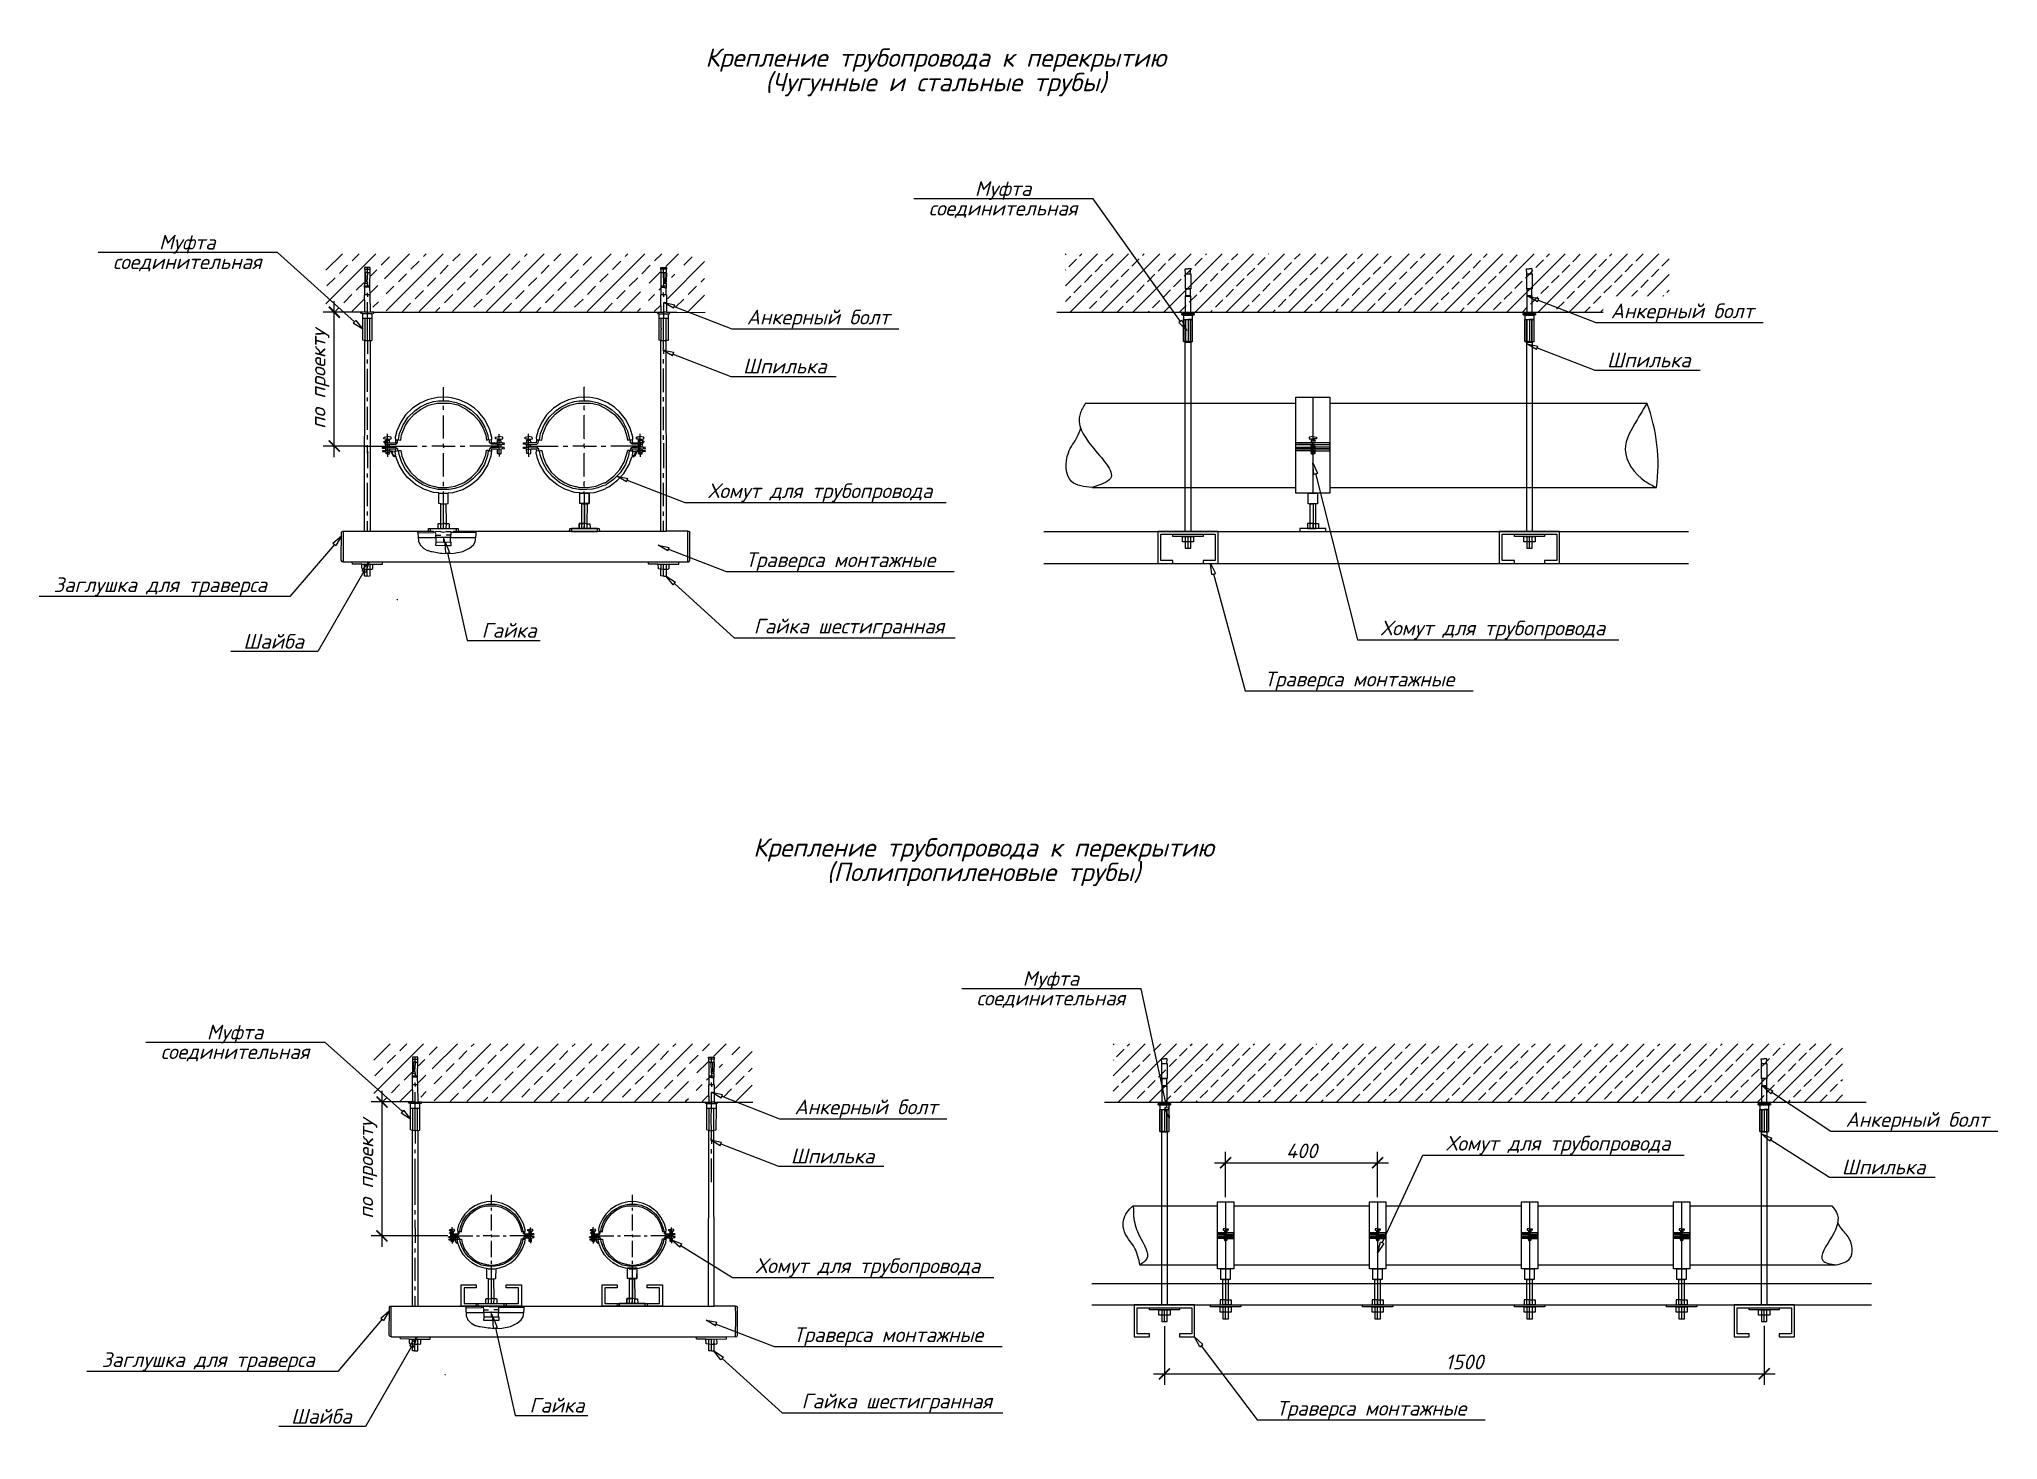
# Model space of a CAD drawing. Header units: millimetres. Extents: x -3689 to 2883575, y -702957 to -604547.
# Drawn here: x 2709820 to 2736468, y -696614 to -677560 of the extents above; entities that cross this region are included whole.
import ezdxf
from ezdxf import colors
from ezdxf.entities.mleader import LeaderData, LeaderLine
from ezdxf.math import Vec2, Vec3

# ---------------------------------------------------------------- set-up
doc = ezdxf.new("R2010")
doc.units = ezdxf.units.MM
doc.header["$PDMODE"] = 35
doc.layers.add('PFV', color=7, linetype='Continuous')
doc.layers.add('ВК-текст К1', color=7, linetype='Continuous', lineweight=25)
doc.layers.add('Размеры', color=82, linetype='Continuous', lineweight=9)
doc.styles.add('SPDS', font='isocpeui.ttf')
doc.dimstyles.new('м 100', dxfattribs={"dimscale": 100, "dimtxt": 2, "dimasz": 1.5, "dimexe": 1.5, "dimexo": 0.625, "dimtad": 1, "dimdec": 0, "dimrnd": 5, "dimtxsty": 'SPDS', "dimblk": 'ARCHTICK', "dimcen": 2.5, "dimdle": 1.5, "dimclrd": 256, "dimclre": 256, "dimclrt": 256, "dimadec": 0, "dimazin": 0, "dimtfac": 1, "dimtdec": 0, "dimtmove": 1, "dimatfit": 3, "dimldrblk": 'OPEN30', "dimfxl": 1, "dimarcsym": 0})

msp = doc.modelspace()

# ---------------------------------------------------------------- texts
at = {"layer": 'ВК-текст К1', "char_height": 250, "attachment_point": 2, "line_spacing_factor": 0.8, "style": 'SPDS', "bg_fill": 3, "box_fill_scale": 1.5, "bg_fill_color": 256, "bg_fill_true_color": 13158600, "bg_fill_transparency": 0}
for s, insert in [('Крепление трубопровода к перекрытию\\P(Чугунные и стальные трубы)', (2722017.2659, -677685.0383)), ('Крепление трубопровода к перекрытию\\P(Полипропиленовые трубы)', (2722667.4669, -688430.4313))]:
    msp.add_mtext(s, dxfattribs=dict(at, insert=insert))

# ---------------------------------------------------------------- blocks, each defined once
blk = doc.blocks.new('_ClosedBlank')
at = {"color": 0, "linetype": 'ByBlock', "lineweight": -2}
for p, q in [((-1, 0.17), (0, 0)), ((-1, 0.17), (-1, -0.17)), ((0, 0), (-1, -0.17))]:
    blk.add_line(p, q, dxfattribs=at)
blk = doc.blocks.new('_ARCHTICK')
at = {"color": 0, "linetype": 'ByBlock', "const_width": 0.15}
blk.add_lwpolyline([(-0.5, -0.5), (0.5, 0.5)], dxfattribs=at)
blk = doc.blocks.new('*D517')
at = {"layer": 'Defpoints', "color": 0, "transparency": 16777216}
for p in [(2713835, -681273), (2714351, -681273), (2714326, -683095)]:
    blk.add_point(p, dxfattribs=at)
at = {"layer": 'Размеры', "lineweight": -2, "transparency": 16777216}
for p, q in [((2714288, -681273), (2713685, -681273)), ((2713835, -683245), (2713835, -681123)), ((2714263, -683095), (2713685, -683095))]:
    blk.add_line(p, q, dxfattribs=at)
at = {"layer": 'Размеры', "lineweight": -2, "transparency": 16777216, "xscale": 150, "yscale": 150, "zscale": 150}
for p, rotation in [((2713835, -681273), 90), ((2713835, -683095), 270)]:
    blk.add_blockref('_ARCHTICK', p, dxfattribs=dict(at, rotation=rotation))
at = {"layer": 'Размеры', "transparency": 16777216, "insert": (2713642, -682184), "char_height": 200, "attachment_point": 5, "rotation": 90, "style": 'SPDS'}
blk.add_mtext('по проекту', dxfattribs=at)
blk = doc.blocks.new('_OPEN30')
at = {"color": 0, "linetype": 'ByBlock'}
for p, q in [((-1, 0.27), (0, 0)), ((0, 0), (-1, -0.27)), ((0, 0), (-1, 0))]:
    blk.add_line(p, q, dxfattribs=at)
blk = doc.blocks.new('Подвес 1')
at = {"layer": 'PFV', "color": 0}
for points in [[(80243, -301535, 0), (80923, -300855, 0)], [(80243, -301079, 0), (80467, -300855, 0)], [(80428, -301122, 0), (80538, -301012, 0)], [(80599, -300951, 0), (80695, -300855, 0)], [(80841, -301314, 0), (80844, -301065, 0), (80844, -301040, 0), (80770, -301040, 0), (80773, -301104, 0), (80773, -301115, 0), (80773, -301232, 0), (80787, -301232, 0), (80809, -301240, 0), (80805, -301261, 0)], [(80770, -301065, 0), (80809, -301065, 0)], [(80805, -301236, 0), (80812, -301119, 0), (80816, -301108, 0), (80777, -301108, 0)], [(80787, -301232, 0), (80787, -301108, 0)], [(80809, -301108, 0), (80809, -301037, 0)], [(80809, -301065, 0), (80844, -301065, 0)], [(80816, -301111, 0), (80819, -301111, 0), (80823, -301108, 0), (80837, -301108, 0), (80841, -301111, 0), (80841, -301108, 0)], [(80844, -301151, 0), (80862, -301147, 0), (80937, -301072, 0)], [(80997, -301008, 0), (81108, -300898, 0)], [(81040, -301197, 0), (81382, -300855, 0)], [(81065, -301631, 0), (81837, -300855, 0)], [(81399, -301065, 0), (81510, -300955, 0)], [(81513, -301649, 0), (81520, -301631, 0), (82296, -300855, 0)], [(81570, -300894, 0), (81609, -300855, 0)], [(81798, -301126, 0), (81908, -301012, 0)], [(81969, -301649, 0), (81976, -301631, 0), (82752, -300855, 0)], [(81969, -300951, 0), (82068, -300855, 0)], [(82200, -301179, 0), (82310, -301069, 0)], [(82371, -301008, 0), (82481, -300898, 0)], [(82428, -301649, 0), (82435, -301631, 0), (83211, -300855, 0)], [(82770, -301069, 0), (82883, -300955, 0)], [(82883, -301649, 0), (82891, -301631, 0), (83666, -300855, 0)], [(82944, -300894, 0), (82983, -300855, 0)], [(83172, -301122, 0), (83282, -301012, 0)], [(83342, -301649, 0), (83350, -301631, 0), (84125, -300855, 0)], [(83342, -300951, 0), (83439, -300855, 0)], [(83570, -301183, 0), (83681, -301072, 0)], [(83745, -301008, 0), (83855, -300898, 0)], [(83798, -301649, 0), (83805, -301631, 0), (84581, -300855, 0)], [(84143, -301069, 0), (84254, -300955, 0)], [(84314, -300894, 0), (84353, -300855, 0)], [(84542, -301126, 0), (84656, -301012, 0)], [(84805, -301108, 0), (84787, -301108, 0), (84641, -301254, 0)], [(84716, -300951, 0), (84812, -300855, 0)], [(84805, -301108, 0), (84798, -301040, 0), (84876, -301040, 0), (84876, -301065, 0), (84802, -301065, 0)], [(84802, -301065, 0), (84798, -301062, 0)], [(84805, -301410, 0), (84805, -301108, 0), (84869, -301108, 0), (84876, -301115, 0), (84873, -301232, 0), (84862, -301261, 0), (84837, -301261, 0), (84841, -301314, 0), (84802, -301314, 0)], [(84841, -301257, 0), (84834, -301119, 0), (84826, -301108, 0)], [(84837, -301065, 0), (84837, -301037, 0)], [(84837, -301108, 0), (84837, -301065, 0)], [(84858, -301232, 0), (84858, -301108, 0)], [(84869, -301108, 0), (84873, -301104, 0), (84873, -301101, 0), (84876, -301097, 0), (84876, -301065, 0)], [(84869, -301108, 0), (84869, -301111, 0)], [(84873, -301037, 0), (84876, -301019, 0), (85040, -300855, 0)], [(84876, -301464, 0), (84898, -301457, 0), (85392, -300962, 0)], [(85115, -301008, 0), (85225, -300898, 0)], [(80257, -301293, 0), (80367, -301183, 0)], [(80777, -301250, 0), (80755, -301254, 0), (80656, -301350, 0)], [(80745, -301670, 0), (80720, -301663, 0), (80723, -301649, 0), (80848, -301645, 0), (80844, -301414, 0), (80841, -301314, 0), (80770, -301311, 0), (80773, -301257, 0), (80780, -301257, 0), (80809, -301265, 0), (80809, -301314, 0)], [(80770, -301293, 0), (80809, -301293, 0)], [(80777, -301232, 0), (80773, -301229, 0)], [(80773, -301314, 0), (80773, -301311, 0)], [(80773, -301410, 0), (80773, -301314, 0)], [(80777, -301257, 0), (80777, -301232, 0)], [(80809, -301293, 0), (80844, -301293, 0)], [(80809, -301410, 0), (80809, -301386, 0)], [(80844, -301382, 0), (80862, -301375, 0), (80951, -301286, 0)], [(81065, -301400, 0), (81168, -301297, 0)], [(81229, -301236, 0), (81339, -301126, 0)], [(81456, -301467, 0), (81570, -301353, 0)], [(81627, -301297, 0), (81741, -301183, 0)], [(82029, -301350, 0), (82140, -301240, 0)], [(82428, -301410, 0), (82542, -301297, 0)], [(82599, -301240, 0), (82713, -301126, 0)], [(82826, -301467, 0), (82940, -301353, 0)], [(83001, -301293, 0), (83111, -301183, 0)], [(83399, -301353, 0), (83513, -301240, 0)], [(83802, -301407, 0), (83912, -301297, 0)], [(83972, -301236, 0), (84083, -301126, 0)], [(84200, -301467, 0), (84314, -301353, 0)], [(84257, -301649, 0), (84264, -301631, 0), (84524, -301371, 0)], [(84371, -301297, 0), (84485, -301183, 0)], [(84802, -301332, 0), (84791, -301332, 0), (84787, -301336, 0), (84784, -301339, 0), (84780, -301343, 0), (84777, -301346, 0), (84773, -301350, 0)], [(84802, -301293, 0), (84837, -301293, 0)], [(84837, -301293, 0), (84876, -301293, 0)], [(84837, -301410, 0), (84837, -301382, 0)], [(84841, -301236, 0), (84858, -301236, 0), (84862, -301232, 0), (84866, -301232, 0), (84869, -301236, 0)], [(84841, -301314, 0), (84873, -301314, 0)], [(84873, -301410, 0), (84873, -301314, 0), (84876, -301311, 0), (84876, -301257, 0), (84873, -301254, 0), (84873, -301257, 0), (84869, -301254, 0)], [(84944, -301179, 0), (84990, -301133, 0)], [(85172, -301410, 0), (85286, -301297, 0)], [(85342, -301240, 0), (85392, -301190, 0)], [(80367, -301649, 0), (80375, -301635, 0), (80424, -301585, 0)], [(80485, -301524, 0), (80595, -301410, 0)], [(80599, -301649, 0), (80606, -301631, 0), (80755, -301482, 0), (80770, -301482, 0), (80770, -301649, 0)], [(80770, -301482, 0), (80770, -301414, 0), (80773, -301410, 0), (80841, -301410, 0)], [(80770, -304631, 0), (80773, -302033, 0), (80784, -302033, 0), (80830, -302037, 0), (80866, -302033, 0), (80873, -302026, 0), (80873, -301670, 0), (80894, -301663, 0), (80894, -301649, 0), (84748, -301649, 0), (84755, -301667, 0), (84770, -301667, 0), (84777, -301670, 0), (84901, -301670, 0), (84901, -301731, 0)], [(80773, -301410, 0), (80773, -301414, 0)], [(80809, -301410, 0), (80809, -301439, 0)], [(80809, -301649, 0), (80809, -301514, 0)], [(80809, -301667, 0), (80809, -301649, 0)], [(80894, -301649, 0), (80851, -301649, 0), (80848, -301645, 0)], [(80883, -301581, 0), (80958, -301507, 0)], [(81286, -301649, 0), (81293, -301631, 0), (81396, -301528, 0)], [(81741, -301649, 0), (81748, -301631, 0), (81794, -301585, 0)], [(81855, -301524, 0), (81969, -301410, 0)], [(82257, -301581, 0), (82367, -301471, 0)], [(82656, -301649, 0), (82663, -301631, 0), (82766, -301528, 0)], [(83115, -301649, 0), (83122, -301631, 0), (83168, -301585, 0)], [(83229, -301524, 0), (83342, -301410, 0)], [(83627, -301581, 0), (83741, -301471, 0)], [(84029, -301649, 0), (84036, -301631, 0), (84140, -301528, 0)], [(84485, -301649, 0), (84492, -301631, 0), (84524, -301599, 0)], [(84631, -301492, 0), (84713, -301410, 0)], [(84713, -301649, 0), (84720, -301631, 0), (84791, -301563, 0), (84802, -301563, 0), (84802, -301649, 0)], [(84752, -301652, 0), (84755, -301649, 0), (84841, -301649, 0)], [(84802, -301563, 0), (84802, -301414, 0), (84805, -301410, 0), (84873, -301410, 0), (84876, -301414, 0), (84876, -301524, 0)], [(84837, -301410, 0), (84837, -301442, 0)], [(84841, -301667, 0), (84841, -301517, 0), (84862, -301517, 0), (84876, -301524, 0), (84876, -301649, 0), (84841, -301649, 0)], [(84876, -301649, 0), (84923, -301649, 0)], [(84901, -301670, 0), (84923, -301667, 0), (84923, -301649, 0), (85015, -301649, 0), (85022, -301652, 0), (85403, -301649, 0)], [(85001, -301581, 0), (85111, -301471, 0)], [(85022, -301652, 0), (85022, -301649, 0)], [(85172, -301649, 0), (85179, -301631, 0), (85392, -301418, 0)], [(80481, -305047, 0), (80481, -304631, 0), (81702, -304631, 0), (81713, -304638, 0), (81705, -304652, 0), (81496, -304656, 0), (81503, -304763, 0), (81524, -304816, 0), (81574, -304866, 0), (81577, -304866, 0), (81624, -304891, 0), (81634, -304891, 0), (81673, -304905, 0), (81691, -304905, 0), (81802, -304926, 0), (81826, -304926, 0), (81869, -304934, 0), (81987, -304930, 0), (82104, -304905, 0), (82197, -304862, 0), (82250, -304816, 0), (82275, -304773, 0), (82289, -304674, 0), (82289, -304631, 0), (84876, -304627, 0), (84873, -301990, 0), (84873, -301731, 0), (84901, -301731, 0), (84898, -302033, 0), (84876, -302037, 0)], [(80745, -301731, 0), (80745, -301670, 0), (80748, -301667, 0), (80866, -301667, 0), (80869, -301670, 0), (80873, -301670, 0)], [(80770, -302037, 0), (80745, -302030, 0), (80745, -301731, 0), (80869, -301731, 0)], [(80777, -302033, 0), (80777, -301731, 0)], [(80809, -301727, 0), (80809, -301667, 0)], [(80809, -302037, 0), (80809, -301727, 0)], [(80841, -302033, 0), (80841, -301731, 0)], [(80869, -301731, 0), (80873, -301727, 0)], [(84777, -301670, 0), (84777, -301667, 0)], [(84777, -301731, 0), (84777, -301670, 0)], [(84798, -302037, 0), (84777, -302030, 0), (84777, -301731, 0), (84873, -301731, 0)], [(84805, -302033, 0), (84805, -301884, 0), (84809, -301880, 0), (84809, -301873, 0), (84805, -301869, 0), (84805, -301731, 0)], [(84837, -302037, 0), (84834, -301884, 0), (84834, -301873, 0), (84837, -301727, 0)], [(84837, -301727, 0), (84841, -301724, 0), (84841, -301667, 0)], [(80809, -302037, 0), (80809, -302215, 0)], [(80848, -304631, 0), (80848, -302037, 0)], [(84798, -304631, 0), (84802, -302037, 0), (84876, -302037, 0)], [(84876, -302176, 0), (84858, -302172, 0), (84837, -302165, 0), (84830, -302147, 0), (84837, -302140, 0), (84837, -302037, 0)], [(84837, -302165, 0), (84837, -302218, 0)], [(80809, -302346, 0), (80809, -302293, 0)], [(80809, -302734, 0), (80809, -302421, 0)], [(84837, -302350, 0), (84837, -302289, 0)], [(84837, -302738, 0), (84837, -302418, 0)], [(81844, -302805, 0), (81844, -302670, 0)], [(83759, -302805, 0), (83762, -302802, 0), (83762, -302798, 0), (83759, -302795, 0), (83759, -302670, 0), (83762, -302667, 0)], [(80809, -302862, 0), (80809, -302809, 0)], [(80809, -303250, 0), (80809, -302937, 0)], [(81058, -303485, 0), (81054, -303439, 0), (81047, -303425, 0), (81072, -303425, 0), (81182, -303428, 0), (81197, -303428, 0), (81207, -303435, 0), (81218, -303421, 0), (81218, -303386, 0), (81236, -303386, 0), (81261, -303389, 0), (81271, -303318, 0), (81321, -303197, 0), (81371, -303119, 0), (81446, -303037, 0), (81528, -302973, 0), (81641, -302916, 0), (81752, -302887, 0), (81933, -302887, 0), (82036, -302912, 0), (82150, -302969, 0), (82250, -303044, 0), (82325, -303129, 0), (82382, -303229, 0), (82417, -303325, 0), (82428, -303389, 0), (82446, -303386, 0), (82456, -303378, 0), (82463, -303386, 0), (82499, -303382, 0), (82499, -303353, 0), (82467, -303236, 0), (82399, -303104, 0), (82325, -303012, 0), (82264, -302955, 0), (82168, -302891, 0), (82058, -302841, 0), (81951, -302813, 0), (81894, -302805, 0), (81759, -302809, 0), (81627, -302841, 0), (81524, -302887, 0), (81421, -302955, 0), (81328, -303047, 0), (81261, -303147, 0), (81207, -303265, 0), (81186, -303350, 0), (81189, -303389, 0), (81189, -303425, 0)], [(81232, -303382, 0), (81246, -303300, 0), (81293, -303183, 0), (81364, -303079, 0), (81453, -302990, 0), (81520, -302944, 0), (81620, -302894, 0), (81709, -302866, 0), (81773, -302855, 0), (81915, -302855, 0), (82015, -302877, 0), (82125, -302919, 0), (82211, -302973, 0), (82293, -303047, 0), (82357, -303126, 0), (82407, -303215, 0), (82446, -303321, 0), (82453, -303378, 0)], [(81844, -302855, 0), (81844, -302805, 0)], [(81844, -302980, 0), (81844, -302926, 0)], [(83029, -303485, 0), (83029, -303450, 0), (83115, -303446, 0), (83133, -303428, 0), (83140, -303386, 0), (83157, -303386, 0), (83179, -303389, 0), (83193, -303311, 0), (83239, -303197, 0), (83289, -303119, 0), (83364, -303037, 0), (83463, -302962, 0), (83560, -302916, 0), (83670, -302887, 0), (83851, -302887, 0), (83955, -302912, 0), (84076, -302973, 0), (84172, -303047, 0), (84250, -303140, 0), (84300, -303225, 0), (84335, -303325, 0), (84346, -303389, 0), (84367, -303386, 0), (84417, -303382, 0), (84417, -303350, 0), (84382, -303229, 0), (84318, -303104, 0), (84243, -303012, 0), (84168, -302944, 0), (84068, -302880, 0), (83944, -302830, 0), (83869, -302813, 0), (83812, -302805, 0), (83677, -302809, 0), (83545, -302841, 0), (83442, -302887, 0), (83339, -302955, 0), (83246, -303047, 0), (83175, -303154, 0), (83129, -303254, 0), (83104, -303353, 0), (83108, -303389, 0), (83104, -303425, 0), (83001, -303428, 0)], [(83150, -303382, 0), (83165, -303300, 0), (83211, -303183, 0), (83282, -303079, 0), (83375, -302987, 0), (83439, -302944, 0), (83538, -302894, 0), (83627, -302866, 0), (83691, -302855, 0), (83830, -302855, 0), (83933, -302877, 0), (84044, -302919, 0), (84129, -302973, 0), (84211, -303047, 0), (84278, -303129, 0), (84346, -303265, 0), (84371, -303357, 0), (84371, -303382, 0)], [(83762, -302855, 0), (83762, -302841, 0), (83759, -302837, 0), (83759, -302805, 0)], [(83762, -302983, 0), (83759, -302980, 0), (83759, -302926, 0), (83762, -302923, 0)], [(84837, -302866, 0), (84837, -302805, 0)], [(84837, -303254, 0), (84837, -302937, 0)], [(81844, -303368, 0), (81844, -303055, 0)], [(83762, -303371, 0), (83759, -303368, 0), (83759, -303055, 0), (83762, -303051, 0)], [(80770, -303471, 0), (80809, -303471, 0)], [(80809, -303382, 0), (80809, -303325, 0)], [(80809, -303560, 0), (80809, -303457, 0)], [(80809, -303471, 0), (80848, -303471, 0)], [(80848, -303471, 0), (81058, -303471, 0)], [(81058, -303510, 0), (81012, -303503, 0), (81015, -303485, 0), (81193, -303485, 0), (81200, -303496, 0)], [(81065, -303375, 0), (81033, -303371, 0), (81036, -303350, 0), (81083, -303343, 0)], [(81047, -303425, 0), (81033, -303418, 0), (81036, -303403, 0), (81058, -303403, 0), (81058, -303421, 0)], [(81040, -303507, 0), (81040, -303485, 0)], [(81058, -303403, 0), (81058, -303393, 0), (81061, -303389, 0), (81083, -303389, 0)], [(81058, -303450, 0), (81083, -303450, 0)], [(81058, -303471, 0), (81086, -303471, 0)], [(81058, -303531, 0), (81058, -303510, 0), (81061, -303507, 0), (81104, -303507, 0), (81108, -303510, 0), (81108, -303531, 0)], [(81065, -303389, 0), (81065, -303375, 0), (81086, -303375, 0)], [(81083, -303428, 0), (81083, -303389, 0), (81086, -303386, 0), (81086, -303375, 0), (81083, -303371, 0), (81083, -303304, 0)], [(81108, -303428, 0), (81108, -303375, 0), (81133, -303371, 0), (81129, -303350, 0), (81083, -303343, 0)], [(81083, -303389, 0), (81108, -303389, 0)], [(81083, -303485, 0), (81086, -303482, 0), (81086, -303471, 0), (81083, -303467, 0), (81083, -303428, 0)], [(81083, -303450, 0), (81108, -303450, 0)], [(81083, -303507, 0), (81083, -303485, 0)], [(81083, -303531, 0), (81083, -303507, 0)], [(81086, -303375, 0), (81108, -303375, 0)], [(81086, -303471, 0), (81111, -303471, 0)], [(81111, -303485, 0), (81108, -303450, 0), (81197, -303446, 0), (81204, -303435, 0)], [(81108, -303510, 0), (81111, -303507, 0), (81182, -303507, 0), (81186, -303510, 0), (81189, -303510, 0)], [(81111, -303471, 0), (81186, -303471, 0)], [(81186, -303485, 0), (81186, -303471, 0), (81485, -303471, 0)], [(81189, -303425, 0), (81193, -303428, 0)], [(81193, -303389, 0), (81197, -303386, 0), (81218, -303386, 0)], [(81193, -303535, 0), (81193, -303510, 0), (81204, -303496, 0), (81218, -303510, 0), (81218, -303535, 0)], [(81197, -303503, 0), (81200, -303503, 0), (81204, -303499, 0), (81200, -303496, 0)], [(81204, -303435, 0), (81200, -303432, 0)], [(81232, -303382, 0), (81232, -303386, 0)], [(81552, -303471, 0), (81613, -303471, 0)], [(81844, -303471, 0), (81684, -303471, 0)], [(81844, -303471, 0), (81844, -303442, 0)], [(81844, -303471, 0), (82001, -303471, 0)], [(81844, -303471, 0), (81844, -303496, 0)], [(81883, -304524, 0), (81880, -304257, 0), (81905, -304254, 0), (81908, -304108, 0), (81976, -304101, 0), (82104, -304062, 0), (82221, -303994, 0), (82314, -303916, 0), (82375, -303848, 0), (82446, -303731, 0), (82492, -303603, 0), (82499, -303539, 0), (82499, -303510, 0), (82570, -303510, 0), (82627, -303514, 0), (82634, -303507, 0), (82673, -303503, 0), (82670, -303485, 0), (82645, -303489, 0), (82645, -303507, 0)], [(82072, -303471, 0), (82133, -303471, 0)], [(82577, -303471, 0), (82200, -303471, 0)], [(82453, -303378, 0), (82456, -303382, 0)], [(82485, -303435, 0), (82471, -303428, 0), (82467, -303386, 0)], [(82467, -303531, 0), (82471, -303507, 0), (82481, -303499, 0), (82496, -303514, 0)], [(82485, -303435, 0), (82481, -303432, 0), (82485, -303428, 0), (82488, -303428, 0)], [(82481, -303499, 0), (82481, -303492, 0), (82485, -303489, 0), (82492, -303489, 0), (82496, -303485, 0), (82602, -303485, 0)], [(82481, -303499, 0), (82481, -303503, 0)], [(82577, -303450, 0), (82492, -303446, 0), (82485, -303435, 0), (82499, -303425, 0), (82602, -303428, 0)], [(82496, -303425, 0), (82496, -303386, 0)], [(82581, -303375, 0), (82552, -303371, 0), (82552, -303350, 0), (82602, -303343, 0)], [(82577, -303428, 0), (82577, -303389, 0), (82581, -303386, 0), (82581, -303375, 0), (82602, -303375, 0)], [(82577, -303485, 0), (82577, -303450, 0), (82602, -303450, 0)], [(82577, -303471, 0), (82602, -303471, 0)], [(82602, -303578, 0), (82581, -303578, 0), (82577, -303574, 0), (82577, -303514, 0)], [(82581, -303389, 0), (82602, -303389, 0)], [(82602, -303514, 0), (82602, -303307, 0)], [(82627, -303428, 0), (82624, -303375, 0), (82652, -303371, 0), (82649, -303350, 0), (82602, -303343, 0)], [(82602, -303375, 0), (82624, -303375, 0)], [(82602, -303389, 0), (82624, -303389, 0)], [(82645, -303432, 0), (82641, -303428, 0), (82602, -303428, 0)], [(82602, -303450, 0), (82627, -303450, 0)], [(82645, -303489, 0), (82641, -303485, 0), (82602, -303485, 0)], [(82602, -303578, 0), (82602, -303514, 0)], [(82602, -303578, 0), (82624, -303578, 0), (82627, -303574, 0), (82627, -303514, 0)], [(82627, -303485, 0), (82627, -303450, 0), (82673, -303446, 0), (82670, -303428, 0), (82645, -303432, 0), (82645, -303450, 0)], [(83001, -303578, 0), (82976, -303574, 0), (82972, -303510, 0), (82930, -303503, 0), (82933, -303485, 0), (82955, -303485, 0), (82958, -303507, 0)], [(82958, -303450, 0), (82933, -303446, 0), (82933, -303428, 0), (82955, -303428, 0), (82958, -303432, 0)], [(82983, -303375, 0), (82955, -303371, 0), (82955, -303350, 0), (83001, -303343, 0)], [(82958, -303450, 0), (82958, -303432, 0), (82962, -303428, 0), (83001, -303428, 0)], [(82958, -303450, 0), (82976, -303450, 0)], [(82958, -303489, 0), (82962, -303485, 0), (83001, -303485, 0)], [(82976, -303428, 0), (82976, -303393, 0), (82979, -303389, 0), (83001, -303389, 0)], [(82976, -303485, 0), (82976, -303450, 0), (83001, -303450, 0)], [(82976, -303514, 0), (83001, -303514, 0)], [(82983, -303389, 0), (82983, -303375, 0), (83004, -303375, 0)], [(83001, -303578, 0), (83001, -303389, 0), (83004, -303386, 0), (83004, -303375, 0), (83001, -303371, 0), (83001, -303304, 0)], [(83029, -303428, 0), (83026, -303375, 0), (83054, -303371, 0), (83051, -303350, 0), (83001, -303343, 0)], [(83001, -303389, 0), (83026, -303389, 0)], [(83001, -303450, 0), (83029, -303450, 0)], [(83001, -303471, 0), (83029, -303471, 0)], [(83125, -303499, 0), (83125, -303492, 0), (83122, -303489, 0), (83115, -303489, 0), (83111, -303485, 0), (83001, -303485, 0)], [(83001, -303578, 0), (83029, -303574, 0), (83033, -303510, 0), (83115, -303507, 0), (83129, -303499, 0), (83136, -303510, 0), (83136, -303535, 0)], [(83001, -303514, 0), (83029, -303514, 0)], [(83004, -303375, 0), (83026, -303375, 0)], [(83029, -303471, 0), (83403, -303471, 0)], [(83111, -303535, 0), (83111, -303528, 0), (83108, -303524, 0), (83108, -303510, 0)], [(83111, -303389, 0), (83115, -303386, 0), (83136, -303386, 0)], [(83125, -303499, 0), (83129, -303503, 0)], [(83150, -303382, 0), (83154, -303386, 0)], [(83471, -303471, 0), (83535, -303471, 0)], [(83759, -303471, 0), (83602, -303471, 0)], [(83759, -303471, 0), (83759, -303442, 0), (83762, -303439, 0)], [(83759, -303471, 0), (83923, -303471, 0)], [(83759, -303471, 0), (83759, -303499, 0)], [(83990, -303471, 0), (84051, -303471, 0)], [(84496, -303471, 0), (84118, -303471, 0)], [(84371, -303382, 0), (84375, -303386, 0)], [(84403, -303435, 0), (84389, -303428, 0), (84385, -303386, 0)], [(84385, -303531, 0), (84389, -303507, 0), (84407, -303507, 0), (84407, -303510, 0)], [(84396, -303503, 0), (84392, -303507, 0)], [(84396, -303503, 0), (84396, -303496, 0), (84399, -303492, 0), (84403, -303489, 0), (84410, -303489, 0), (84414, -303485, 0), (84520, -303485, 0)], [(84403, -303435, 0), (84399, -303432, 0), (84403, -303428, 0), (84407, -303428, 0)], [(84496, -303450, 0), (84410, -303446, 0), (84403, -303435, 0), (84417, -303425, 0), (84520, -303428, 0)], [(84414, -303425, 0), (84414, -303386, 0)], [(84424, -303539, 0), (84414, -303531, 0), (84417, -303510, 0), (84545, -303510, 0), (84545, -303531, 0)], [(84499, -303375, 0), (84471, -303371, 0), (84471, -303350, 0), (84517, -303343, 0)], [(84496, -303428, 0), (84496, -303389, 0), (84499, -303386, 0), (84499, -303375, 0), (84520, -303375, 0)], [(84496, -303485, 0), (84496, -303450, 0), (84517, -303450, 0)], [(84496, -303471, 0), (84517, -303471, 0)], [(84496, -303531, 0), (84496, -303507, 0)], [(84499, -303389, 0), (84517, -303389, 0)], [(84517, -303507, 0), (84520, -303304, 0)], [(84556, -303428, 0), (84574, -303418, 0), (84570, -303403, 0), (84545, -303400, 0), (84545, -303375, 0), (84570, -303371, 0), (84567, -303350, 0), (84517, -303343, 0)], [(84517, -303389, 0), (84545, -303389, 0)], [(84517, -303450, 0), (84528, -303450, 0), (84531, -303446, 0), (84545, -303446, 0)], [(84520, -303531, 0), (84520, -303528, 0), (84517, -303524, 0), (84517, -303507, 0)], [(84520, -303375, 0), (84545, -303375, 0)], [(84545, -303485, 0), (84549, -303442, 0), (84556, -303425, 0), (84531, -303425, 0), (84520, -303428, 0)], [(84563, -303489, 0), (84560, -303485, 0), (84520, -303485, 0)], [(84545, -303510, 0), (84592, -303503, 0), (84588, -303485, 0), (84563, -303489, 0), (84563, -303507, 0)], [(84549, -303421, 0), (84549, -303403, 0)], [(84556, -303428, 0), (84552, -303425, 0), (84549, -303421, 0)], [(84837, -303386, 0), (84837, -303325, 0)], [(84837, -303432, 0), (84837, -303773, 0)], [(80809, -303560, 0), (80805, -303560, 0), (80805, -303563, 0), (80809, -303567, 0), (80809, -303770, 0)], [(80809, -303560, 0), (80816, -303560, 0), (80816, -303553, 0), (80809, -303553, 0)], [(81083, -303578, 0), (81108, -303578, 0), (81111, -303553, 0), (81118, -303535, 0), (81015, -303535, 0), (81015, -303546, 0), (81051, -303546, 0), (81065, -303556, 0), (81108, -303556, 0)], [(81047, -303542, 0), (81047, -303539, 0), (81051, -303535, 0), (81047, -303535, 0)], [(81083, -303578, 0), (81061, -303578, 0), (81061, -303556, 0)], [(81083, -303578, 0), (81086, -303574, 0), (81086, -303556, 0)], [(81083, -303578, 0), (81083, -303617, 0)], [(81086, -303578, 0), (81083, -303578, 0)], [(81086, -303556, 0), (81086, -303531, 0)], [(81118, -303535, 0), (81125, -303535, 0)], [(81118, -303542, 0), (81125, -303542, 0)], [(81805, -304257, 0), (81780, -304254, 0), (81780, -304108, 0), (81709, -304101, 0), (81574, -304058, 0), (81463, -303994, 0), (81353, -303898, 0), (81303, -303837, 0), (81239, -303731, 0), (81204, -303642, 0), (81197, -303617, 0), (81175, -303606, 0), (81175, -303599, 0), (81161, -303595, 0), (81150, -303585, 0), (81154, -303553, 0), (81129, -303546, 0), (81125, -303535, 0), (81150, -303535, 0), (81182, -303539, 0), (81239, -303531, 0), (81261, -303531, 0), (81275, -303610, 0), (81325, -303727, 0), (81392, -303827, 0), (81496, -303923, 0), (81499, -303923, 0), (81574, -303973, 0), (81581, -303973, 0), (81645, -304001, 0), (81652, -304001, 0), (81716, -304023, 0), (81730, -304023, 0), (81770, -304033, 0), (81798, -304033, 0), (81883, -304037, 0), (82001, -304015, 0), (82125, -303966, 0), (82225, -303894, 0), (82307, -303813, 0), (82375, -303706, 0), (82417, -303592, 0), (82428, -303528, 0), (82442, -303528, 0), (82453, -303535, 0), (82442, -303606, 0), (82399, -303720, 0), (82328, -303830, 0), (82243, -303919, 0), (82175, -303969, 0), (82083, -304019, 0), (81997, -304047, 0), (81919, -304062, 0), (81766, -304062, 0), (81652, -304037, 0), (81560, -303998, 0), (81488, -303955, 0), (81399, -303877, 0), (81328, -303791, 0), (81275, -303695, 0), (81239, -303588, 0), (81232, -303535, 0)], [(81140, -303553, 0), (81140, -303549, 0), (81143, -303546, 0), (81150, -303546, 0), (81150, -303539, 0)], [(81150, -303574, 0), (81147, -303574, 0), (81143, -303571, 0), (81140, -303571, 0), (81140, -303553, 0)], [(81147, -303553, 0), (81147, -303546, 0)], [(81150, -303574, 0), (81147, -303571, 0)], [(81165, -303606, 0), (81161, -303606, 0), (81157, -303603, 0), (81157, -303599, 0), (81154, -303595, 0), (81154, -303599, 0), (81157, -303599, 0)], [(81165, -303606, 0), (81161, -303603, 0), (81157, -303599, 0)], [(81165, -303599, 0), (81165, -303595, 0), (81161, -303595, 0)], [(81172, -303613, 0), (81165, -303613, 0), (81165, -303606, 0), (81168, -303603, 0), (81168, -303599, 0)], [(81172, -303613, 0), (81172, -303610, 0), (81175, -303613, 0), (81179, -303613, 0), (81179, -303610, 0)], [(81179, -303610, 0), (81179, -303606, 0), (81175, -303606, 0)], [(81182, -303539, 0), (81182, -303535, 0)], [(81186, -303610, 0), (81193, -303592, 0), (81182, -303539, 0)], [(81844, -303884, 0), (81844, -303578, 0), (81841, -303574, 0), (81841, -303571, 0), (81844, -303567, 0)], [(82453, -303535, 0), (82449, -303535, 0)], [(82453, -303535, 0), (82456, -303535, 0), (82460, -303531, 0), (82467, -303531, 0), (82471, -303535, 0), (82496, -303535, 0)], [(82467, -303531, 0), (82467, -303535, 0)], [(82602, -303578, 0), (82602, -303613, 0)], [(83001, -303578, 0), (83001, -303617, 0)], [(83723, -304257, 0), (83698, -304254, 0), (83698, -304108, 0), (83627, -304101, 0), (83492, -304058, 0), (83389, -303998, 0), (83296, -303923, 0), (83221, -303837, 0), (83154, -303724, 0), (83122, -303638, 0), (83104, -303563, 0), (83108, -303535, 0), (83157, -303531, 0), (83179, -303531, 0), (83197, -303617, 0), (83239, -303720, 0), (83310, -303827, 0), (83414, -303923, 0), (83417, -303923, 0), (83492, -303973, 0), (83499, -303973, 0), (83563, -304001, 0), (83570, -304001, 0), (83634, -304023, 0), (83649, -304023, 0), (83688, -304033, 0), (83716, -304033, 0), (83802, -304037, 0), (83919, -304015, 0), (84026, -303973, 0), (84044, -303969, 0), (84065, -303951, 0), (84161, -303880, 0), (84243, -303788, 0), (84300, -303692, 0), (84339, -303578, 0), (84350, -303528, 0), (84360, -303528, 0), (84371, -303535, 0), (84360, -303606, 0), (84318, -303720, 0), (84246, -303834, 0), (84154, -303926, 0), (84093, -303969, 0), (84072, -303983, 0), (84051, -304001, 0), (84051, -304001, 0), (84051, -304001, 0), (84051, -304001, 0)], [(84051, -304001, 0), (84051, -304001, 0), (84012, -304012, 0), (83944, -304040, 0), (83869, -304058, 0), (83720, -304065, 0), (83606, -304047, 0), (83499, -304008, 0), (83421, -303966, 0), (83328, -303887, 0), (83254, -303802, 0), (83193, -303695, 0), (83157, -303592, 0), (83150, -303535, 0)], [(83759, -303887, 0), (83759, -303571, 0), (83762, -303567, 0)], [(84058, -304040, 0), (84058, -304040, 0), (84093, -304026, 0), (84211, -303937, 0), (84296, -303845, 0), (84367, -303724, 0), (84407, -303617, 0), (84439, -303613, 0), (84439, -303592, 0), (84446, -303592, 0), (84446, -303610, 0), (84439, -303610, 0)], [(84371, -303535, 0), (84367, -303535, 0)], [(84371, -303535, 0), (84375, -303535, 0), (84378, -303531, 0), (84385, -303531, 0), (84389, -303535, 0), (84410, -303535, 0), (84414, -303531, 0)], [(84385, -303531, 0), (84385, -303535, 0)], [(84439, -303610, 0), (84424, -303603, 0), (84414, -303610, 0), (84417, -303553, 0), (84424, -303539, 0), (84453, -303539, 0), (84467, -303549, 0), (84460, -303588, 0), (84446, -303588, 0), (84453, -303553, 0), (84463, -303549, 0), (84460, -303542, 0)], [(84449, -303599, 0), (84446, -303599, 0), (84442, -303595, 0), (84442, -303592, 0)], [(84449, -303578, 0), (84460, -303578, 0)], [(84449, -303599, 0), (84453, -303595, 0), (84453, -303588, 0)], [(84517, -303578, 0), (84545, -303578, 0), (84549, -303549, 0), (84563, -303542, 0), (84592, -303546, 0), (84588, -303531, 0), (84563, -303535, 0), (84556, -303535, 0), (84478, -303535, 0), (84460, -303542, 0)], [(84467, -303546, 0), (84471, -303546, 0), (84471, -303539, 0)], [(84492, -303542, 0), (84478, -303542, 0), (84478, -303539, 0)], [(84492, -303542, 0), (84488, -303539, 0), (84485, -303539, 0)], [(84499, -303556, 0), (84499, -303553, 0), (84496, -303553, 0), (84492, -303549, 0), (84492, -303542, 0), (84496, -303539, 0), (84496, -303531, 0)], [(84492, -303542, 0), (84496, -303542, 0)], [(84517, -303578, 0), (84499, -303578, 0), (84496, -303574, 0), (84496, -303560, 0), (84499, -303556, 0), (84545, -303556, 0)], [(84517, -303578, 0), (84520, -303574, 0), (84520, -303556, 0)], [(84517, -303578, 0), (84517, -303613, 0), (84520, -303617, 0)], [(84520, -303578, 0), (84517, -303578, 0)], [(84520, -303556, 0), (84520, -303531, 0)], [(80805, -304286, 0), (80809, -304282, 0), (80809, -303973, 0)], [(80809, -303898, 0), (80809, -303845, 0)], [(81844, -304015, 0), (81844, -303958, 0)], [(83762, -304019, 0), (83759, -304015, 0), (83759, -303958, 0), (83762, -303955, 0)], [(83798, -304528, 0), (83802, -304257, 0), (83823, -304254, 0), (83826, -304108, 0), (83898, -304101, 0), (84022, -304062, 0), (84051, -304047, 0), (84051, -304047, 0), (84058, -304040, 0)], [(84058, -304040, 0), (84058, -304040, 0), (84058, -304040, 0)], [(84837, -303902, 0), (84837, -303841, 0)], [(84837, -304289, 0), (84837, -303973, 0)], [(81780, -304111, 0), (81844, -304111, 0)], [(81805, -304524, 0), (81805, -304257, 0), (81844, -304257, 0)], [(81844, -304592, 0), (81844, -304090, 0)], [(81844, -304111, 0), (81905, -304111, 0)], [(81844, -304257, 0), (81880, -304257, 0)], [(83698, -304111, 0), (83762, -304111, 0)], [(83723, -304524, 0), (83723, -304257, 0), (83802, -304257, 0)], [(83762, -304257, 0), (83762, -304204, 0), (83759, -304200, 0), (83762, -304197, 0), (83762, -304111, 0), (83759, -304108, 0), (83759, -304087, 0)], [(83762, -304257, 0), (83762, -304272, 0), (83759, -304275, 0), (83759, -304517, 0)], [(83762, -304111, 0), (83823, -304111, 0)], [(80809, -304414, 0), (80809, -304361, 0)], [(80809, -304631, 0), (80809, -304492, 0)], [(81770, -304588, 0), (81770, -304531, 0), (81777, -304524, 0), (81805, -304524, 0), (81819, -304528, 0), (81844, -304524, 0)], [(81805, -304588, 0), (81805, -304524, 0)], [(81880, -304528, 0), (81866, -304528, 0), (81862, -304524, 0), (81844, -304524, 0)], [(81880, -304588, 0), (81883, -304524, 0), (81912, -304524, 0), (81919, -304535, 0), (81919, -304588, 0)], [(83688, -304588, 0), (83688, -304531, 0), (83698, -304524, 0), (83723, -304524, 0), (83737, -304528, 0), (83759, -304524, 0)], [(83723, -304588, 0), (83723, -304524, 0)], [(83759, -304592, 0), (83762, -304521, 0), (83798, -304528, 0), (83834, -304528, 0), (83837, -304588, 0)], [(83759, -304524, 0), (83762, -304524, 0)], [(83798, -304588, 0), (83798, -304528, 0)], [(84837, -304418, 0), (84837, -304361, 0)], [(84837, -304631, 0), (84837, -304489, 0)], [(80481, -305047, 0), (80463, -305044, 0), (80453, -305023, 0), (80456, -304642, 0), (80467, -304631, 0), (80481, -304631, 0)], [(81499, -304652, 0), (81499, -304649, 0), (81496, -304645, 0), (81496, -304631, 0)], [(81499, -304716, 0), (81745, -304716, 0)], [(81638, -304631, 0), (81641, -304592, 0), (82044, -304592, 0), (82047, -304631, 0)], [(81666, -304631, 0), (81666, -304592, 0)], [(81713, -304642, 0), (81709, -304638, 0)], [(81944, -304716, 0), (81947, -304649, 0), (81947, -304638, 0), (81880, -304638, 0), (81837, -304645, 0), (81791, -304635, 0), (81734, -304638, 0), (81713, -304642, 0)], [(81745, -304681, 0), (81734, -304645, 0), (81734, -304649, 0)], [(81745, -304681, 0), (81741, -304677, 0)], [(81745, -304773, 0), (81745, -304716, 0), (81741, -304713, 0), (81741, -304684, 0), (81745, -304681, 0), (81805, -304681, 0)], [(81876, -304827, 0), (81741, -304823, 0), (81745, -304773, 0), (81748, -304773, 0), (81848, -304777, 0), (81866, -304777, 0)], [(81848, -304773, 0), (81848, -304713, 0), (81844, -304709, 0), (81841, -304709, 0), (81837, -304713, 0), (81834, -304716, 0), (81745, -304716, 0)], [(81848, -304716, 0), (81844, -304713, 0)], [(81940, -304720, 0), (81937, -304720, 0), (81933, -304716, 0), (81848, -304716, 0)], [(81858, -304773, 0), (81858, -304752, 0), (81855, -304748, 0), (81851, -304748, 0), (81855, -304752, 0)], [(81877, -304827, 0), (81876, -304823, 0), (81866, -304777, 0), (81944, -304773, 0), (81944, -304827, 0), (81880, -304827, 0)], [(81880, -304827, 0), (81876, -304827, 0)], [(81944, -304681, 0), (81880, -304681, 0)], [(81940, -304720, 0), (81937, -304716, 0)], [(81940, -304773, 0), (81940, -304720, 0), (81944, -304716, 0), (82282, -304716, 0)], [(81951, -304642, 0), (81972, -304642, 0)], [(81972, -304642, 0), (81976, -304645, 0)], [(82289, -304652, 0), (81976, -304649, 0), (81976, -304638, 0), (81983, -304631, 0), (82289, -304631, 0)], [(82019, -304631, 0), (82019, -304592, 0)], [(83556, -304631, 0), (83560, -304592, 0), (83962, -304592, 0), (83965, -304631, 0)], [(83584, -304631, 0), (83584, -304592, 0)], [(83937, -304631, 0), (83937, -304592, 0)], [(84837, -305240, 0), (84837, -305079, 0), (85044, -305076, 0), (85044, -305047, 0), (85182, -305044, 0), (85193, -305026, 0), (85193, -304649, 0), (85193, -304649, 0), (85193, -304649, 0), (85193, -304649, 0)], [(85165, -304631, 0), (84880, -304631, 0), (84876, -304627, 0)], [(85165, -305047, 0), (85168, -304770, 0), (85168, -304756, 0), (85165, -304631, 0), (85182, -304631, 0), (85193, -304649, 0), (85193, -304649, 0), (85193, -304649, 0)], [(80481, -305047, 0), (80602, -305047, 0)], [(80730, -305079, 0), (80606, -305076, 0), (80602, -305047, 0), (80937, -305047, 0), (80947, -305047, 0)], [(80770, -305147, 0), (80741, -305144, 0), (80730, -305129, 0), (80730, -305079, 0), (80770, -305079, 0)], [(80798, -305240, 0), (80773, -305240, 0), (80770, -305236, 0), (80770, -305079, 0), (80844, -305079, 0)], [(80798, -305240, 0), (80844, -305236, 0), (80844, -305079, 0), (80937, -305079, 0), (80947, -305079, 0), (80948, -305079, 0)], [(80805, -305240, 0), (80805, -305104, 0), (80809, -305079, 0)], [(80848, -305144, 0), (80851, -305144, 0), (80869, -305147, 0), (80883, -305136, 0), (80883, -305079, 0)], [(80947, -305079, 0), (81008, -305079, 0), (81012, -305076, 0), (81012, -305047, 0), (85044, -305047, 0)], [(80947, -305047, 0), (80947, -305047, 0), (80947, -305047, 0), (81012, -305047, 0)], [(80947, -305047, 0), (80947, -305047, 0)], [(84762, -305079, 0), (84641, -305079, 0), (84638, -305076, 0), (84634, -305072, 0), (84634, -305047, 0)], [(84798, -305147, 0), (84766, -305140, 0), (84762, -305079, 0), (84837, -305079, 0)], [(84802, -305079, 0), (84802, -305083, 0), (84798, -305087, 0), (84798, -305136, 0)], [(84837, -305240, 0), (84873, -305240, 0), (84873, -305236, 0), (84876, -305232, 0), (84876, -305079, 0)], [(84876, -305144, 0), (84883, -305144, 0), (84901, -305147, 0), (84915, -305133, 0), (84912, -305079, 0)], [(80770, -305147, 0), (80773, -305144, 0), (80805, -305144, 0)], [(80805, -305147, 0), (80830, -305147, 0), (80834, -305144, 0), (80848, -305144, 0)], [(84798, -305147, 0), (84802, -305144, 0)], [(84837, -305240, 0), (84802, -305236, 0), (84802, -305140, 0), (84837, -305147, 0)], [(84837, -305147, 0), (84862, -305147, 0), (84866, -305144, 0), (84876, -305144, 0)], [(81214, -305563, 0), (81214, -305560, 0), (81221, -305560, 0)]]:
    blk.add_polyline3d(points, dxfattribs=at)
blk = doc.blocks.new('*D516')
at = {"layer": 'Defpoints', "color": 0, "transparency": 16777216}
for p in [(2714485, -692018), (2715001, -692018), (2715442, -693840)]:
    blk.add_point(p, dxfattribs=at)
at = {"layer": 'Размеры', "lineweight": -2, "transparency": 16777216}
for p, q in [((2714938, -692018), (2714335, -692018)), ((2714485, -693990), (2714485, -691868)), ((2715379, -693840), (2714335, -693840))]:
    blk.add_line(p, q, dxfattribs=at)
at = {"layer": 'Размеры', "lineweight": -2, "transparency": 16777216, "xscale": 150, "yscale": 150, "zscale": 150}
for p, rotation in [((2714485, -692018), 90), ((2714485, -693840), 270)]:
    blk.add_blockref('_ARCHTICK', p, dxfattribs=dict(at, rotation=rotation))
at = {"layer": 'Размеры', "transparency": 16777216, "insert": (2714292, -692929), "char_height": 200, "attachment_point": 5, "rotation": 90, "style": 'SPDS'}
blk.add_mtext('по проекту', dxfattribs=at)
blk = doc.blocks.new('*D518')
at = {"layer": 'Defpoints', "color": 0, "transparency": 16777216}
for p in [(2728030, -692845), (2725962, -693375), (2728030, -693375)]:
    blk.add_point(p, dxfattribs=at)
at = {"layer": 'Размеры', "lineweight": -2, "transparency": 16777216}
for p, q in [((2725962, -693312), (2725962, -692695)), ((2728030, -693312), (2728030, -692695)), ((2725812, -692845), (2728180, -692845))]:
    blk.add_line(p, q, dxfattribs=at)
at = {"layer": 'Размеры', "lineweight": -2, "transparency": 16777216, "xscale": 150, "yscale": 150, "zscale": 150, "rotation": 180}
blk.add_blockref('_ARCHTICK', (2725962, -692845), dxfattribs=at)
at = {"layer": 'Размеры', "lineweight": -2, "transparency": 16777216, "xscale": 150, "yscale": 150, "zscale": 150}
blk.add_blockref('_ARCHTICK', (2728030, -692845), dxfattribs=at)
at = {"layer": 'Размеры', "transparency": 16777216, "insert": (2726996, -692683), "char_height": 200, "attachment_point": 5, "style": 'SPDS'}
blk.add_mtext('400', dxfattribs=at)
blk = doc.blocks.new('*D519')
at = {"layer": 'Defpoints', "color": 0, "transparency": 16777216}
for p in [(2725129, -695006), (2733290, -694999), (2733290, -695717)]:
    blk.add_point(p, dxfattribs=at)
at = {"layer": 'Размеры', "lineweight": -2, "transparency": 16777216}
for p, q in [((2725129, -695069), (2725129, -695867)), ((2733290, -695061), (2733290, -695867)), ((2724979, -695717), (2733440, -695717))]:
    blk.add_line(p, q, dxfattribs=at)
at = {"layer": 'Размеры', "lineweight": -2, "transparency": 16777216, "xscale": 150, "yscale": 150, "zscale": 150, "rotation": 180}
blk.add_blockref('_ARCHTICK', (2725129, -695717), dxfattribs=at)
at = {"layer": 'Размеры', "lineweight": -2, "transparency": 16777216, "xscale": 150, "yscale": 150, "zscale": 150}
blk.add_blockref('_ARCHTICK', (2733290, -695717), dxfattribs=at)
at = {"layer": 'Размеры', "transparency": 16777216, "insert": (2729210, -695555), "char_height": 200, "attachment_point": 5, "style": 'SPDS'}
blk.add_mtext('1500', dxfattribs=at)

# ---------------------------------------------------------------- dimensions: what is measured, and where the dimension line sits
at = {"layer": 'Размеры'}
for base, p1, p2, picture, middle in [((2713834.5917, -681272.9723), (2714325.6884, -683095.0363), (2714350.5989, -681272.9723), '*D517', (2713642.0917, -682184.0043)), ((2714484.7926, -692018.3653), (2715441.7255, -693839.7222), (2715000.7999, -692018.3653), '*D516', (2714292.2926, -692929.0438))]:
    dim = msp.add_linear_dim(base=base, p1=p1, p2=p2, angle=90, text='по проекту', dimstyle='м 100', dxfattribs=at)
    dim.commit()
    dim.dimension.update_dxf_attribs({"geometry": picture, "text_midpoint": middle})

# ---------------------------------------------------------------- hatches: boundary and pattern name
h = msp.add_hatch()
h.set_pattern_fill('JIS_STN_2.5', color=256, scale=120)
h.set_pattern_definition([(45, (2633477.87, -379624.12), (-212.13203, 212.13203), []), (45, (2633689.67, -379624.12), (-212.13203, 212.13203), [144, -60])])
h.paths.add_polyline_path([(2723781.9619, -680479.3773), (2731997.9386, -680479.3773), (2731997.9386, -681272.9723), (2723781.9619, -681272.9723)])
h = msp.add_hatch()
h.set_pattern_fill('JIS_STN_2.5', color=256, scale=120)
h.set_pattern_definition([(45, (2634128.07, -390369.5), (-212.13203, 212.13203), []), (45, (2634339.87, -390369.5), (-212.13203, 212.13203), [144, -60])])
h.paths.add_polyline_path([(2724432.1628, -691224.7703), (2734352.9409, -691224.7703), (2734352.9409, -692018.3653), (2724432.1628, -692018.3653)])

# ---------------------------------------------------------------- linework, layer by layer
for p, q in [((2723663.9662, -681272.9723), (2732169.1525, -681272.9723)), ((2727149.3249, -682429.5553), (2727149.3249, -683734.2941)), ((2724055.932, -682511.4063), (2726917.9839, -682511.4063)), ((2727380.6658, -682511.4063), (2731694.0059, -682511.4063)), ((2727125.1077, -683051.4723), (2726917.9839, -683051.4723)), ((2727125.1077, -683073.6833), (2726917.9839, -683073.6833)), ((2724146.1192, -683659.0928), (2726917.9839, -683659.0928)), ((2727380.6658, -683659.0928), (2731822.7796, -683659.0928)), ((2723489.9103, -684255.1783), (2732258.4529, -684255.1783)), ((2725450.4385, -684483.7903), (2725450.2927, -684323.6483)), ((2730095.3102, -684483.7903), (2730095.1644, -684323.6483)), ((2724314.1671, -692018.3653), (2734674.7929, -692018.3653)), ((2725961.8744, -693374.8073), (2725961.8765, -694479.691)), ((2728030.0404, -693374.8034), (2728030.0425, -694479.6871)), ((2724706.1308, -693430.8534), (2725849.9358, -693430.8513)), ((2725944.9232, -693799.2668), (2725849.9366, -693799.2668)), ((2725944.9232, -693814.8145), (2725849.9366, -693814.8145)), ((2724796.3201, -694234.234), (2725849.9374, -694234.232)), ((2726073.8147, -694234.2316), (2727918.1033, -694234.2281)), ((2728141.9807, -694234.2335), (2729986.2693, -694234.2337)), ((2730210.1466, -694234.2337), (2732054.4353, -694234.2338)), ((2732278.3126, -694234.2338), (2734270.3531, -694234.234)), ((2724140.1112, -694487.5955), (2734749.036, -694487.5955)), ((2724140.1112, -694777.8066), (2734749.036, -694777.8066)), ((2725129.4805, -695006.4186), (2725129.3347, -694846.2766)), ((2725962.0589, -694966.4225), (2725961.9131, -694806.2805)), ((2728030.2248, -694966.4186), (2728030.079, -694806.2766)), ((2730098.3908, -694966.4186), (2730098.245, -694806.2766)), ((2732166.5567, -694966.4147), (2732166.411, -694806.2727)), ((2733289.852, -695006.4186), (2733289.7062, -694846.2766))]:
    msp.add_line(p, q)
for points in [[(2725416.7102, -680751.2517), (2725409.5932, -680683.6367), (2725448.7382, -680683.6367)], [(2725480.7662, -680751.2521), (2725487.8842, -680683.6372), (2725448.7392, -680683.6367)], [(2730061.5819, -680751.2517), (2730054.4649, -680683.6367), (2730093.6099, -680683.6367)], [(2730125.6379, -680751.2521), (2730132.7559, -680683.6372), (2730093.6109, -680683.6367)], [(2725413.1512, -681057.3017), (2725487.8842, -681057.3017), (2725484.3262, -681053.7437), (2725416.7102, -681053.7437), (2725413.1512, -681057.3017)], [(2725416.7102, -680957.6577), (2725414.2988, -680954.0987), (2725487.8842, -680954.0987), (2725484.3262, -680957.6577), (2725416.7102, -680957.6577)], [(2730058.0229, -681057.3017), (2730132.7559, -681057.3017), (2730129.1979, -681053.7437), (2730061.5819, -681053.7437), (2730058.0229, -681057.3017)], [(2730061.5819, -680957.6577), (2730059.1705, -680954.0987), (2730132.7559, -680954.0987), (2730129.1979, -680957.6577), (2730061.5819, -680957.6577)], [(2725366.8882, -681309.9707), (2725388.2402, -681313.5297), (2725512.7952, -681313.5297), (2725534.1482, -681309.9707), (2725366.8882, -681309.9707)], [(2730011.7599, -681309.9707), (2730033.1119, -681313.5297), (2730157.6669, -681313.5297), (2730179.0199, -681309.9707), (2730011.7599, -681309.9707)], [(2725388.2402, -681672.9607), (2725413.1512, -681680.0777), (2725448.7382, -681680.0777)], [(2725512.7952, -681672.9607), (2725487.8842, -681680.0777), (2725452.2972, -681680.0777)], [(2730033.1119, -681672.9607), (2730058.0229, -681680.0777), (2730093.6099, -681680.0777)], [(2730157.6669, -681672.9607), (2730132.7559, -681680.0777), (2730097.1689, -681680.0777)], [(2717994.7274, -682966.9223), (2717948.4634, -682974.0393), (2717948.4634, -682995.3923), (2717976.9334, -682998.9503), (2717997.037, -682998.9503), (2717997.037, -683013.1853), (2717973.3744, -683013.1853), (2717976.9334, -683009.6263), (2717976.9334, -682998.9503)], [(2727146.4607, -682966.9223), (2727100.1967, -682974.0393), (2727100.1967, -682995.3923), (2727128.6667, -682998.9503), (2727148.7702, -682998.9503), (2727148.7702, -683013.1853), (2727125.1077, -683013.1853), (2727128.6667, -683009.6263), (2727128.6667, -682998.9503)], [(2727152.189, -682966.9223), (2727198.453, -682974.0393), (2727198.453, -682995.3923), (2727169.983, -682998.9503), (2727149.8795, -682998.9503), (2727149.8795, -683013.1853), (2727173.542, -683013.1853), (2727169.983, -683009.6263), (2727169.983, -682998.9503)], [(2717973.3744, -683159.0928), (2717973.3744, -683162.6513), (2717969.8159, -683166.2098), (2717969.8164, -683173.3283), (2717973.3744, -683176.8863), (2717976.9334, -683176.8863), (2717976.9334, -683180.4453), (2717998.2854, -683180.4453), (2717998.2854, -683159.0933), (2717973.3744, -683159.0928)], [(2717973.3744, -683013.1853), (2717973.3744, -683051.4723), (2717996.102, -683052.2561), (2717996.102, -683073.6833), (2717996.102, -683095.0363), (2717973.3744, -683095.0363), (2717973.3744, -683073.6833), (2717996.102, -683073.6833)], [(2717976.9334, -683180.4453), (2717973.3744, -683184.0043), (2717973.3744, -683198.2393), (2717976.9334, -683201.7973), (2717998.2854, -683201.7973), (2717998.2854, -683180.4453)], [(2727125.1077, -683159.0928), (2727125.1077, -683162.6513), (2727121.5492, -683166.2098), (2727121.5497, -683173.3283), (2727125.1077, -683176.8863), (2727128.6667, -683176.8863), (2727128.6667, -683180.4453), (2727150.0187, -683180.4453), (2727150.0187, -683159.0933), (2727125.1077, -683159.0928)], [(2727125.1077, -683013.1853), (2727125.1077, -683051.4723), (2727149.3249, -683051.4723), (2727149.3249, -683073.6833), (2727149.3249, -683095.0363), (2727125.1077, -683095.0363), (2727125.1077, -683073.6833), (2727149.3249, -683073.6833)], [(2727173.542, -683159.0928), (2727173.542, -683162.6513), (2727177.1005, -683166.2098), (2727177.1, -683173.3283), (2727173.542, -683176.8863), (2727169.983, -683176.8863), (2727169.983, -683180.4453), (2727148.631, -683180.4453), (2727148.631, -683159.0933), (2727173.542, -683159.0928)], [(2727173.542, -683013.1853), (2727173.542, -683051.4723), (2727149.3249, -683051.4723), (2727149.3249, -683073.6833), (2727149.3249, -683095.0363), (2727173.542, -683095.0363), (2727173.542, -683073.6833), (2727149.3249, -683073.6833)], [(2725245.8912, -684690.7537), (2725245.8912, -684650.7537), (2725079.8385, -684650.7537), (2725079.8385, -684295.1783), (2725821.0289, -684295.1783), (2725821.0289, -684650.7537), (2725654.9761, -684650.7537), (2725654.9761, -684690.7537), (2725861.0289, -684690.7537), (2725861.0289, -684255.1783), (2725039.8385, -684255.1783), (2725039.8385, -684690.7537), (2725245.8912, -684690.7537)], [(2729890.7629, -684690.7537), (2729890.7629, -684650.7537), (2729724.7102, -684650.7537), (2729724.7102, -684295.1783), (2730465.9006, -684295.1783), (2730465.9006, -684650.7537), (2730299.8478, -684650.7537), (2730299.8478, -684690.7537), (2730505.9006, -684690.7537), (2730505.9006, -684255.1783), (2729684.7102, -684255.1783), (2729684.7102, -684690.7537), (2729890.7629, -684690.7537)], [(2725095.7522, -691496.6446), (2725088.6352, -691429.0296), (2725127.7802, -691429.0296)], [(2725159.8082, -691496.6451), (2725166.9262, -691429.0302), (2725127.7812, -691429.0296)], [(2733256.1238, -691496.6446), (2733249.0068, -691429.0296), (2733288.1518, -691429.0296)], [(2733320.1798, -691496.6451), (2733327.2978, -691429.0302), (2733288.1528, -691429.0296)], [(2725095.7522, -691703.0506), (2725093.3408, -691699.4916), (2725166.9262, -691699.4916), (2725163.3682, -691703.0506), (2725095.7522, -691703.0506)], [(2733256.1238, -691703.0506), (2733253.7123, -691699.4916), (2733327.2978, -691699.4916), (2733323.7398, -691703.0506), (2733256.1238, -691703.0506)], [(2725092.1932, -691802.6946), (2725166.9262, -691802.6946), (2725163.3682, -691799.1366), (2725095.7522, -691799.1366), (2725092.1932, -691802.6946)], [(2733252.5648, -691802.6946), (2733327.2978, -691802.6946), (2733323.7398, -691799.1366), (2733256.1238, -691799.1366), (2733252.5648, -691802.6946)], [(2725045.9302, -692055.3636), (2725067.2822, -692058.9226), (2725191.8372, -692058.9226), (2725213.1902, -692055.3636), (2725045.9302, -692055.3636)], [(2733206.3018, -692055.3636), (2733227.6538, -692058.9226), (2733352.2088, -692058.9226), (2733373.5618, -692055.3636), (2733206.3018, -692055.3636)], [(2725067.2822, -692418.3536), (2725092.1932, -692425.4706), (2725127.7802, -692425.4706)], [(2725191.8372, -692418.3536), (2725166.9262, -692425.4706), (2725131.3392, -692425.4706)], [(2733227.6538, -692418.3536), (2733252.5648, -692425.4706), (2733288.1518, -692425.4706)], [(2733352.2088, -692418.3536), (2733327.2978, -692425.4706), (2733291.7108, -692425.4706)], [(2725959.8703, -693740.0818), (2725927.4855, -693745.0637), (2725927.4855, -693760.0108), (2725947.4145, -693762.5014), (2725961.4871, -693762.5014), (2725961.4871, -693772.4659), (2725944.9232, -693772.4659), (2725947.4145, -693769.9746), (2725947.4145, -693762.5014)], [(2725944.9232, -693874.6012), (2725944.9232, -693877.0921), (2725942.4323, -693879.5831), (2725942.4326, -693884.566), (2725944.9232, -693887.0566), (2725947.4145, -693887.0566), (2725947.4145, -693889.5479), (2725962.3609, -693889.5479), (2725962.3609, -693874.6015), (2725944.9232, -693874.6012)], [(2725944.9232, -693772.4659), (2725944.9232, -693799.2668), (2725961.8753, -693799.2668), (2725961.8753, -693814.8145), (2725961.8753, -693829.7616), (2725944.9232, -693829.7616), (2725944.9232, -693814.8145), (2725961.8753, -693814.8145)], [(2725947.4145, -693889.5479), (2725944.9232, -693892.0392), (2725944.9232, -693902.0037), (2725947.4145, -693904.4943), (2725962.3609, -693904.4943), (2725962.3609, -693889.5479)], [(2725978.8273, -693874.6012), (2725978.8273, -693877.0921), (2725981.3183, -693879.5831), (2725981.3179, -693884.566), (2725978.8273, -693887.0566), (2725976.336, -693887.0566), (2725976.336, -693889.5479), (2725961.3896, -693889.5479), (2725961.3896, -693874.6015), (2725978.8273, -693874.6012)], [(2725976.336, -693889.5479), (2725978.8273, -693892.0392), (2725978.8273, -693902.0037), (2725976.336, -693904.4943), (2725961.3896, -693904.4943), (2725961.3896, -693889.5479)], [(2725978.8273, -693772.4659), (2725978.8273, -693799.2668), (2725961.8753, -693799.2668), (2725961.8753, -693814.8145), (2725961.8753, -693829.7616), (2725978.8273, -693829.7616), (2725978.8273, -693814.8145), (2725961.8753, -693814.8145)], [(2725963.8802, -693740.0818), (2725996.265, -693745.0637), (2725996.265, -693760.0108), (2725976.336, -693762.5014), (2725962.2635, -693762.5014), (2725962.2635, -693772.4659), (2725978.8273, -693772.4659), (2725976.336, -693769.9746), (2725976.336, -693762.5014)], [(2715766.0085, -694507.6548), (2715766.0085, -694547.6548), (2715599.9557, -694547.6548), (2715599.9557, -694757.8659), (2716341.1461, -694757.8659), (2716341.1461, -694547.6548), (2716175.0933, -694547.6548), (2716175.0933, -694507.6548), (2716381.1461, -694507.6548), (2716381.1461, -694797.8659), (2715559.9557, -694797.8659), (2715559.9557, -694507.6548), (2715766.0085, -694507.6548)], [(2724924.9332, -695213.3819), (2724924.9332, -695173.3819), (2724758.8805, -695173.3819), (2724758.8805, -694817.8066), (2725500.0709, -694817.8066), (2725500.0709, -695173.3819), (2725334.0181, -695173.3819), (2725334.0181, -695213.3819), (2725540.0709, -695213.3819), (2725540.0709, -694777.8066), (2724718.8805, -694777.8066), (2724718.8805, -695213.3819), (2724924.9332, -695213.3819)], [(2733085.3048, -695213.3819), (2733085.3048, -695173.3819), (2732919.252, -695173.3819), (2732919.252, -694817.8066), (2733660.4424, -694817.8066), (2733660.4424, -695173.3819), (2733494.3896, -695173.3819), (2733494.3896, -695213.3819), (2733700.4424, -695213.3819), (2733700.4424, -694777.8066), (2732879.252, -694777.8066), (2732879.252, -695213.3819), (2733085.3048, -695213.3819)]]:
    msp.add_lwpolyline(points)
for points in [[(2725487.8842, -680954.0987), (2725414.2988, -680954.0987), (2725414.2988, -680751.2517), (2725487.8842, -680751.2517)], [(2730132.7559, -680954.0987), (2730059.1705, -680954.0987), (2730059.1705, -680751.2517), (2730132.7559, -680751.2517)], [(2725413.1512, -681292.1777), (2725487.8842, -681292.1777), (2725487.8842, -681057.3017), (2725413.1512, -681057.3017)], [(2725416.7102, -681053.7437), (2725484.3262, -681053.7437), (2725484.3262, -680957.6577), (2725416.7102, -680957.6577)], [(2730058.0229, -681292.1777), (2730132.7559, -681292.1777), (2730132.7559, -681057.3017), (2730058.0229, -681057.3017)], [(2730061.5819, -681053.7437), (2730129.1979, -681053.7437), (2730129.1979, -680957.6577), (2730061.5819, -680957.6577)], [(2725534.1482, -681309.9707), (2725366.8882, -681309.9707), (2725366.8882, -681292.1777), (2725534.1482, -681292.1777)], [(2725388.2402, -681672.9607), (2725512.7952, -681672.9607), (2725512.7952, -681313.5297), (2725388.2402, -681313.5297)], [(2725388.2402, -681374.0277), (2725512.7952, -681374.0277), (2725512.7952, -681313.5297), (2725388.2402, -681313.5297)], [(2725388.2402, -681374.0277), (2725416.7102, -681374.0277), (2725416.7102, -681672.9607), (2725388.2402, -681672.9607)], [(2725416.7102, -681374.0277), (2725450.5177, -681374.0277), (2725450.5177, -681672.9607), (2725416.7102, -681672.9607)], [(2725484.3252, -681374.0277), (2725450.5177, -681374.0277), (2725450.5177, -681672.9607), (2725484.3252, -681672.9607)], [(2725512.7952, -681374.0277), (2725484.3252, -681374.0277), (2725484.3252, -681672.9607), (2725512.7952, -681672.9607)], [(2730179.0199, -681309.9707), (2730011.7599, -681309.9707), (2730011.7599, -681292.1777), (2730179.0199, -681292.1777)], [(2730033.1119, -681672.9607), (2730157.6669, -681672.9607), (2730157.6669, -681313.5297), (2730033.1119, -681313.5297)], [(2730033.1119, -681374.0277), (2730157.6669, -681374.0277), (2730157.6669, -681313.5297), (2730033.1119, -681313.5297)], [(2730033.1119, -681374.0277), (2730061.5819, -681374.0277), (2730061.5819, -681672.9607), (2730033.1119, -681672.9607)], [(2730061.5819, -681374.0277), (2730095.3894, -681374.0277), (2730095.3894, -681672.9607), (2730061.5819, -681672.9607)], [(2730129.1969, -681374.0277), (2730095.3894, -681374.0277), (2730095.3894, -681672.9607), (2730129.1969, -681672.9607)], [(2730157.6669, -681374.0277), (2730129.1969, -681374.0277), (2730129.1969, -681672.9607), (2730157.6669, -681672.9607)], [(2725413.1512, -681680.0777), (2725487.7791, -681680.0777), (2725487.7476, -684255.1783), (2725413.1197, -684255.1783)], [(2730058.0229, -681680.0777), (2730132.6508, -681680.0777), (2730132.6193, -684255.1783), (2730057.9914, -684255.1783)], [(2726917.9839, -682429.5553), (2727380.6658, -682429.5553), (2727380.6658, -683734.2941), (2726917.9839, -683734.2941)], [(2717996.102, -683095.0363), (2717973.3744, -683095.0363), (2717973.3744, -683109.2713), (2717996.102, -683109.2713)], [(2717996.102, -683109.2713), (2717973.3744, -683109.2713), (2717973.3744, -683134.1823), (2717996.102, -683134.1823)], [(2717996.102, -683134.1823), (2717973.3744, -683134.1823), (2717973.3744, -683159.0933), (2717996.102, -683159.0933)], [(2726917.9839, -683073.6833), (2727149.3249, -683073.6833), (2727149.3249, -683051.4723), (2726917.9839, -683051.4723)], [(2727125.1077, -683134.1823), (2726917.9839, -683134.1823), (2726917.9839, -683109.2713), (2727125.1077, -683109.2713)], [(2726917.9839, -683134.1823), (2727125.1077, -683134.1823), (2727125.1077, -683159.0928), (2726917.9839, -683159.0928)], [(2727149.3249, -683095.0363), (2727125.1077, -683095.0363), (2727125.1077, -683109.2713), (2727149.3249, -683109.2713)], [(2727149.3249, -683109.2713), (2727125.1077, -683109.2713), (2727125.1077, -683134.1823), (2727149.3249, -683134.1823)], [(2727149.3249, -683134.1823), (2727125.1077, -683134.1823), (2727125.1077, -683159.0933), (2727149.3249, -683159.0928)], [(2727149.3249, -683073.6833), (2727380.6658, -683073.6833), (2727380.6658, -683051.4723), (2727149.3249, -683051.4723)], [(2727149.3249, -683095.0363), (2727173.542, -683095.0363), (2727173.542, -683109.2713), (2727149.3249, -683109.2713)], [(2727149.3249, -683109.2713), (2727173.542, -683109.2713), (2727173.542, -683134.1823), (2727149.3249, -683134.1823)], [(2727149.3249, -683134.1823), (2727173.542, -683134.1823), (2727173.542, -683159.0933), (2727149.3249, -683159.0928)], [(2727173.542, -683134.1823), (2727380.6658, -683134.1823), (2727380.6658, -683109.2713), (2727173.542, -683109.2713)], [(2727380.6658, -683134.1823), (2727173.542, -683134.1823), (2727173.542, -683159.0928), (2727380.6658, -683159.0928)], [(2717176.2214, -683732.0463), (2717300.7774, -683732.0463), (2717300.7774, -683877.9543), (2717176.2214, -683877.9543)], [(2717201.1324, -683877.9543), (2717240.2784, -683877.9543), (2717240.2784, -684148.4173), (2717201.1324, -684148.4173)], [(2717062.3424, -684255.1783), (2717414.6564, -684255.1783), (2717414.6564, -684216.0323), (2717062.3424, -684216.0323)], [(2717240.1005, -684148.4173), (2717165.5454, -684148.4173), (2717165.5454, -684216.0323), (2717240.1005, -684216.0323)], [(2725245.8072, -684295.1783), (2725655.0602, -684295.1783), (2725655.0602, -684323.6483), (2725245.8072, -684323.6483)], [(2729890.6789, -684295.1783), (2730299.9319, -684295.1783), (2730299.9319, -684323.6483), (2729890.6789, -684323.6483)], [(2725374.1897, -684323.6483), (2725526.3956, -684323.6483), (2725526.3956, -684396.5413), (2725374.1897, -684396.5413)], [(2725413.0672, -684483.7903), (2725487.8098, -684483.7903), (2725487.8098, -684323.6483), (2725413.0672, -684323.6483)], [(2730019.0615, -684323.6483), (2730171.2673, -684323.6483), (2730171.2673, -684396.5413), (2730019.0615, -684396.5413)], [(2730057.9389, -684483.7903), (2730132.6815, -684483.7903), (2730132.6815, -684323.6483), (2730057.9389, -684323.6483)], [(2725166.9262, -691699.4916), (2725093.3408, -691699.4916), (2725093.3408, -691496.6446), (2725166.9262, -691496.6446)], [(2733327.2978, -691699.4916), (2733253.7123, -691699.4916), (2733253.7123, -691496.6446), (2733327.2978, -691496.6446)], [(2725095.7522, -691799.1366), (2725163.3682, -691799.1366), (2725163.3682, -691703.0506), (2725095.7522, -691703.0506)], [(2733256.1238, -691799.1366), (2733323.7398, -691799.1366), (2733323.7398, -691703.0506), (2733256.1238, -691703.0506)], [(2725213.1902, -692055.3636), (2725045.9302, -692055.3636), (2725045.9302, -692037.5706), (2725213.1902, -692037.5706)], [(2725092.1932, -692037.5706), (2725166.9262, -692037.5706), (2725166.9262, -691802.6946), (2725092.1932, -691802.6946)], [(2733373.5618, -692055.3636), (2733206.3018, -692055.3636), (2733206.3018, -692037.5706), (2733373.5618, -692037.5706)], [(2733252.5648, -692037.5706), (2733327.2978, -692037.5706), (2733327.2978, -691802.6946), (2733252.5648, -691802.6946)], [(2725067.2822, -692418.3536), (2725191.8372, -692418.3536), (2725191.8372, -692058.9226), (2725067.2822, -692058.9226)], [(2725067.2822, -692119.4206), (2725191.8372, -692119.4206), (2725191.8372, -692058.9226), (2725067.2822, -692058.9226)], [(2725067.2822, -692119.4206), (2725095.7522, -692119.4206), (2725095.7522, -692418.3536), (2725067.2822, -692418.3536)], [(2725095.7522, -692119.4206), (2725129.5597, -692119.4206), (2725129.5597, -692418.3536), (2725095.7522, -692418.3536)], [(2725163.3672, -692119.4206), (2725129.5597, -692119.4206), (2725129.5597, -692418.3536), (2725163.3672, -692418.3536)], [(2725191.8372, -692119.4206), (2725163.3672, -692119.4206), (2725163.3672, -692418.3536), (2725191.8372, -692418.3536)], [(2733227.6538, -692418.3536), (2733352.2088, -692418.3536), (2733352.2088, -692058.9226), (2733227.6538, -692058.9226)], [(2733227.6538, -692119.4206), (2733352.2088, -692119.4206), (2733352.2088, -692058.9226), (2733227.6538, -692058.9226)], [(2733227.6538, -692119.4206), (2733256.1238, -692119.4206), (2733256.1238, -692418.3536), (2733227.6538, -692418.3536)], [(2733256.1238, -692119.4206), (2733289.9313, -692119.4206), (2733289.9313, -692418.3536), (2733256.1238, -692418.3536)], [(2733323.7388, -692119.4206), (2733289.9313, -692119.4206), (2733289.9313, -692418.3536), (2733323.7388, -692418.3536)], [(2733352.2088, -692119.4206), (2733323.7388, -692119.4206), (2733323.7388, -692418.3536), (2733352.2088, -692418.3536)], [(2725092.1932, -692425.4706), (2725166.8211, -692425.4706), (2725166.7896, -694777.8066), (2725092.1617, -694777.8066)], [(2733252.5648, -692425.4706), (2733327.1927, -692425.4706), (2733327.1611, -694777.8066), (2733252.5332, -694777.8066)], [(2725849.9357, -693374.8073), (2726073.8131, -693374.8073), (2726073.8148, -694288.1244), (2725849.9375, -694288.1244)], [(2727918.1017, -693374.8034), (2728141.979, -693374.8034), (2728141.9808, -694288.1205), (2727918.1034, -694288.1205)], [(2725849.9366, -693814.8145), (2725961.8753, -693814.8145), (2725961.8753, -693799.2668), (2725849.9366, -693799.2668)], [(2725944.9232, -693857.1638), (2725849.9366, -693857.1638), (2725849.9366, -693839.7261), (2725944.9232, -693839.7261)], [(2725849.9366, -693857.1638), (2725944.9232, -693857.1638), (2725944.9232, -693874.6012), (2725849.9366, -693874.6012)], [(2725961.8753, -693829.7616), (2725944.9232, -693829.7616), (2725944.9232, -693839.7261), (2725961.8753, -693839.7261)], [(2725961.8753, -693839.7261), (2725944.9232, -693839.7261), (2725944.9232, -693857.1638), (2725961.8753, -693857.1638)], [(2725961.8753, -693857.1638), (2725944.9232, -693857.1638), (2725944.9232, -693874.6015), (2725961.8753, -693874.6012)], [(2725961.8753, -693814.8145), (2726073.814, -693814.8145), (2726073.814, -693799.2668), (2725961.8753, -693799.2668)], [(2725961.8753, -693829.7616), (2725978.8273, -693829.7616), (2725978.8273, -693839.7261), (2725961.8753, -693839.7261)], [(2725961.8753, -693839.7261), (2725978.8273, -693839.7261), (2725978.8273, -693857.1638), (2725961.8753, -693857.1638)], [(2725961.8753, -693857.1638), (2725978.8273, -693857.1638), (2725978.8273, -693874.6015), (2725961.8753, -693874.6012)], [(2725978.8273, -693857.1638), (2726073.814, -693857.1638), (2726073.814, -693839.7261), (2725978.8273, -693839.7261)], [(2726073.814, -693857.1638), (2725978.8273, -693857.1638), (2725978.8273, -693874.6012), (2726073.814, -693874.6012)], [(2717826.4224, -694273.8799), (2717950.9784, -694273.8799), (2717950.9784, -694419.7879), (2717826.4224, -694419.7879)], [(2717851.3334, -694419.7879), (2717890.4794, -694419.7879), (2717890.4794, -694690.2509), (2717851.3334, -694690.2509)], [(2725897.8191, -694288.1244), (2726022.3751, -694288.1244), (2726022.3751, -694434.0324), (2725897.8191, -694434.0324)], [(2725922.7301, -694434.0324), (2725961.8764, -694434.0324), (2725961.8761, -694777.8105), (2725922.7301, -694777.8105)], [(2726001.0221, -694434.0324), (2725961.8764, -694434.0324), (2725961.8761, -694777.8105), (2726001.0221, -694777.8105)], [(2727965.9851, -694288.1205), (2728090.5411, -694288.1205), (2728090.5411, -694434.0285), (2727965.9851, -694434.0285)], [(2727990.8961, -694434.0285), (2728030.0424, -694434.0285), (2728030.0421, -694777.8066), (2727990.8961, -694777.8066)], [(2728069.1881, -694434.0285), (2728030.0424, -694434.0285), (2728030.0421, -694777.8066), (2728069.1881, -694777.8066)], [(2730034.1511, -694288.1205), (2730158.7071, -694288.1205), (2730158.7071, -694434.0285), (2730034.1511, -694434.0285)], [(2730059.0621, -694434.0285), (2730098.2083, -694434.0285), (2730098.2081, -694777.8066), (2730059.0621, -694777.8066)], [(2730137.3541, -694434.0285), (2730098.2083, -694434.0285), (2730098.2081, -694777.8066), (2730137.3541, -694777.8066)], [(2732102.317, -694288.1166), (2732226.873, -694288.1166), (2732226.873, -694434.0246), (2732102.317, -694434.0246)], [(2732127.228, -694434.0246), (2732166.3743, -694434.0246), (2732166.374, -694777.8027), (2732127.228, -694777.8027)], [(2732205.52, -694434.0246), (2732166.3743, -694434.0246), (2732166.374, -694777.8027), (2732205.52, -694777.8027)], [(2717890.3015, -694690.2509), (2717815.7464, -694690.2509), (2717815.7464, -694757.8659), (2717890.3015, -694757.8659)], [(2717712.5434, -694797.0119), (2718064.8574, -694797.0119), (2718064.8574, -694757.8659), (2717712.5434, -694757.8659)], [(2724924.8492, -694817.8066), (2725334.1022, -694817.8066), (2725334.1022, -694846.2766), (2724924.8492, -694846.2766)], [(2725053.2318, -694846.2766), (2725205.4376, -694846.2766), (2725205.4376, -694919.1696), (2725053.2318, -694919.1696)], [(2725092.1092, -695006.4186), (2725166.8518, -695006.4186), (2725166.8518, -694846.2766), (2725092.1092, -694846.2766)], [(2725757.4275, -694777.8105), (2726166.6805, -694777.8105), (2726166.6805, -694806.2805), (2725757.4275, -694806.2805)], [(2725885.8101, -694806.2805), (2726038.016, -694806.2805), (2726038.016, -694879.1735), (2725885.8101, -694879.1735)], [(2725961.6982, -694710.1955), (2725887.1431, -694710.1955), (2725887.1431, -694777.8105), (2725961.6982, -694777.8105)], [(2725924.6875, -694966.4225), (2725999.4302, -694966.4225), (2725999.4302, -694806.2805), (2725924.6875, -694806.2805)], [(2725962.054, -694710.1955), (2726036.6091, -694710.1955), (2726036.6091, -694777.8105), (2725962.054, -694777.8105)], [(2727825.5935, -694777.8066), (2728234.8465, -694777.8066), (2728234.8465, -694806.2766), (2727825.5935, -694806.2766)], [(2727953.9761, -694806.2766), (2728106.182, -694806.2766), (2728106.182, -694879.1696), (2727953.9761, -694879.1696)], [(2728029.8642, -694710.1916), (2727955.3091, -694710.1916), (2727955.3091, -694777.8066), (2728029.8642, -694777.8066)], [(2727992.8535, -694966.4186), (2728067.5961, -694966.4186), (2728067.5961, -694806.2766), (2727992.8535, -694806.2766)], [(2728030.22, -694710.1916), (2728104.7751, -694710.1916), (2728104.7751, -694777.8066), (2728030.22, -694777.8066)], [(2729893.7595, -694777.8066), (2730303.0125, -694777.8066), (2730303.0125, -694806.2766), (2729893.7595, -694806.2766)], [(2730022.1421, -694806.2766), (2730174.3479, -694806.2766), (2730174.3479, -694879.1696), (2730022.1421, -694879.1696)], [(2730098.0301, -694710.1916), (2730023.4751, -694710.1916), (2730023.4751, -694777.8066), (2730098.0301, -694777.8066)], [(2730061.0195, -694966.4186), (2730135.7621, -694966.4186), (2730135.7621, -694806.2766), (2730061.0195, -694806.2766)], [(2730098.386, -694710.1916), (2730172.9411, -694710.1916), (2730172.9411, -694777.8066), (2730098.386, -694777.8066)], [(2731961.9254, -694777.8027), (2732371.1784, -694777.8027), (2732371.1784, -694806.2727), (2731961.9254, -694806.2727)], [(2732090.308, -694806.2727), (2732242.5139, -694806.2727), (2732242.5139, -694879.1657), (2732090.308, -694879.1657)], [(2732166.1961, -694710.1877), (2732091.641, -694710.1877), (2732091.641, -694777.8027), (2732166.1961, -694777.8027)], [(2732129.1854, -694966.4147), (2732203.9281, -694966.4147), (2732203.9281, -694806.2727), (2732129.1854, -694806.2727)], [(2732166.5519, -694710.1877), (2732241.107, -694710.1877), (2732241.107, -694777.8027), (2732166.5519, -694777.8027)], [(2733085.2207, -694817.8066), (2733494.4737, -694817.8066), (2733494.4737, -694846.2766), (2733085.2207, -694846.2766)], [(2733213.6033, -694846.2766), (2733365.8091, -694846.2766), (2733365.8091, -694919.1696), (2733213.6033, -694919.1696)], [(2733252.4807, -695006.4186), (2733327.2233, -695006.4186), (2733327.2233, -694846.2766), (2733252.4807, -694846.2766)]]:
    msp.add_lwpolyline(points, close=True)
msp.add_arc((2729504.1049, -683338.1873), 2340.7761, 352.12029655, 20.68365903)
for points in [[(2724055.932, -682511.4063), (2723980.7119, -682656.9663), (2724141.1477, -683097.949), (2724394.5914, -683536.1036), (2724146.1192, -683659.0928)], [(2731694.0059, -682511.4063), (2731559.2365, -682738.1214), (2731398.3092, -683143.9016), (2731666.3833, -683570.861), (2731822.7796, -683659.0928)], [(2724146.1192, -683659.0928), (2723866.9167, -683578.4573), (2723822.3934, -683185.1497), (2723942.601, -682971.8241), (2723993.2607, -682847.065)], [(2724796.3201, -694234.234), (2724725.6394, -694009.4747), (2724575.1846, -693749.3261), (2724621.0122, -693516.5541), (2724706.1308, -693430.8534)], [(2724706.1308, -693430.8534), (2724714.8211, -693604.1825), (2724791.3487, -693843.342), (2724884.6503, -694158.42), (2724796.3201, -694234.234)], [(2734207.2221, -693430.8534), (2734275.1453, -693523.2702), (2734212.4353, -693845.7111), (2734085.1099, -694176.3659), (2734270.3531, -694234.234)], [(2734270.3531, -694234.234), (2734454.5792, -694147.9542), (2734442.3591, -693871.15), (2734335.9217, -693736.7984), (2734287.2542, -693656.078)]]:
    msp.add_spline(points, degree=3)
at = {"layer": 'PFV', "color": 0}
for points in [[(2715168.0594, -691566.4073, 0), (2715509.6964, -691224.7703, 0)], [(2715192.9704, -692000.5713, 0), (2715965.2124, -691224.7703, 0)], [(2715641.3694, -692018.3653, 0), (2715648.4864, -692000.5713, 0), (2716424.2874, -691224.7703, 0)], [(2715698.3094, -691263.9163, 0), (2715737.4544, -691224.7703, 0)], [(2716096.8854, -692018.3653, 0), (2716104.0024, -692000.5713, 0), (2716879.8034, -691224.7703, 0)], [(2716096.8854, -691320.8563, 0), (2716196.5294, -691224.7703, 0)], [(2716555.9604, -692018.3653, 0), (2716563.0774, -692000.5713, 0), (2717338.8784, -691224.7703, 0)], [(2717011.4764, -692018.3653, 0), (2717018.5934, -692000.5713, 0), (2717794.3944, -691224.7703, 0)], [(2717071.9744, -691263.9163, 0), (2717111.1204, -691224.7703, 0)], [(2717470.5514, -692018.3653, 0), (2717477.6684, -692000.5713, 0), (2718253.4694, -691224.7703, 0)], [(2717470.5514, -691320.8563, 0), (2717566.6364, -691224.7703, 0)], [(2717926.0674, -692018.3653, 0), (2717933.1844, -692000.5713, 0), (2718708.9854, -691224.7703, 0)], [(2718442.0814, -691263.9163, 0), (2718481.2274, -691224.7703, 0)], [(2718844.2164, -691320.8563, 0), (2718940.3014, -691224.7703, 0)], [(2719000.8004, -691406.2653, 0), (2719004.3584, -691388.4713, 0), (2719168.0594, -691224.7703, 0)], [(2715125.3554, -691377.7953, 0), (2715235.6754, -691267.4753, 0)], [(2715356.6724, -691605.5533, 0), (2715466.9924, -691495.2333, 0)], [(2715527.4904, -691434.7353, 0), (2715637.8104, -691324.4153, 0)], [(2715926.0674, -691495.2333, 0), (2716036.3874, -691381.3543, 0)], [(2716328.2024, -691548.6143, 0), (2716438.5224, -691438.2943, 0)], [(2716499.0204, -691377.7953, 0), (2716609.3414, -691267.4753, 0)], [(2716726.7784, -691609.1123, 0), (2716840.6574, -691495.2333, 0)], [(2716897.5974, -691438.2943, 0), (2717011.4764, -691324.4153, 0)], [(2717299.7324, -691491.6743, 0), (2717410.0524, -691381.3543, 0)], [(2717698.3094, -691552.1733, 0), (2717808.6294, -691441.8523, 0)], [(2717872.6864, -691377.7953, 0), (2717983.0064, -691267.4753, 0)], [(2718100.4444, -691605.5533, 0), (2718210.7644, -691495.2333, 0)], [(2718271.2624, -691438.2943, 0), (2718381.5834, -691324.4153, 0)], [(2718669.8394, -691495.2333, 0), (2718783.7184, -691381.3543, 0)], [(2718933.1844, -691477.4393, 0), (2718915.3904, -691477.4393, 0), (2718769.4834, -691623.3473, 0)], [(2718933.1844, -691477.4393, 0), (2718926.0674, -691409.8243, 0), (2719004.3584, -691409.8243, 0), (2719004.3584, -691434.7353, 0), (2718929.6254, -691434.7353, 0)], [(2718929.6254, -691434.7353, 0), (2718926.0674, -691431.1763, 0)], [(2718968.7714, -691626.9063, 0), (2718961.6544, -691488.1163, 0), (2718954.5364, -691477.4393, 0)], [(2718965.2124, -691434.7353, 0), (2718965.2124, -691406.2653, 0)], [(2718965.2124, -691477.4393, 0), (2718965.2124, -691434.7353, 0)], [(2718986.5654, -691601.9953, 0), (2718986.5654, -691477.4393, 0)], [(2718997.2414, -691477.4393, 0), (2719000.8004, -691473.8813, 0), (2719000.8004, -691470.3223, 0), (2719004.3584, -691466.7633, 0), (2719004.3584, -691434.7353, 0)], [(2718997.2414, -691477.4393, 0), (2718997.2414, -691480.9983, 0)], [(2719071.9744, -691548.6143, 0), (2719118.2374, -691502.3503, 0)], [(2719242.7924, -691377.7953, 0), (2719353.1134, -691267.4753, 0)], [(2715192.9704, -691769.2543, 0), (2715296.1734, -691666.0523, 0)], [(2715584.4304, -691836.8703, 0), (2715698.3094, -691722.9913, 0)], [(2715755.2484, -691666.0523, 0), (2715869.1274, -691552.1733, 0)], [(2716157.3834, -691719.4323, 0), (2716267.7044, -691609.1123, 0)], [(2716555.9604, -691779.9313, 0), (2716669.8394, -691666.0523, 0)], [(2716954.5364, -691836.8703, 0), (2717068.4154, -691722.9913, 0)], [(2717128.9134, -691662.4933, 0), (2717239.2344, -691552.1733, 0)], [(2717527.4904, -691722.9913, 0), (2717641.3694, -691609.1123, 0)], [(2717929.6254, -691776.3723, 0), (2718039.9464, -691666.0523, 0)], [(2718328.2024, -691836.8703, 0), (2718442.0814, -691722.9913, 0)], [(2718385.1414, -692018.3653, 0), (2718392.2594, -692000.5713, 0), (2718652.0454, -691740.7853, 0)], [(2718499.0204, -691666.0523, 0), (2718612.8994, -691552.1733, 0)], [(2718929.6254, -691701.6393, 0), (2718918.9494, -691701.6393, 0), (2718915.3904, -691705.1973, 0), (2718911.8324, -691708.7563, 0), (2718908.2734, -691712.3153, 0), (2718904.7144, -691715.8743, 0), (2718901.1554, -691719.4323, 0)], [(2718929.6254, -691662.4933, 0), (2718965.2124, -691662.4933, 0)], [(2718965.2124, -691662.4933, 0), (2719004.3584, -691662.4933, 0)], [(2718968.7714, -691605.5533, 0), (2718986.5654, -691605.5533, 0), (2718990.1234, -691601.9953, 0), (2718993.6824, -691601.9953, 0), (2718997.2414, -691605.5533, 0)], [(2718968.7714, -691683.8453, 0), (2719000.8004, -691683.8453, 0)], [(2719470.5514, -691609.1123, 0), (2719520.3734, -691559.2903, 0)], [(2715011.4764, -691950.7493, 0), (2715086.2094, -691876.0163, 0)], [(2715413.6114, -692018.3653, 0), (2715420.7284, -692000.5713, 0), (2715523.9314, -691897.3683, 0)], [(2715869.1274, -692018.3653, 0), (2715876.2444, -692000.5713, 0), (2715922.5084, -691954.3083, 0)], [(2715983.0064, -691893.8103, 0), (2716096.8854, -691779.9313, 0)], [(2716385.1414, -691950.7493, 0), (2716495.4624, -691840.4293, 0)], [(2716783.7184, -692018.3653, 0), (2716790.8354, -692000.5713, 0), (2716894.0384, -691897.3683, 0)], [(2717242.7924, -692018.3653, 0), (2717249.9104, -692000.5713, 0), (2717296.1734, -691954.3083, 0)], [(2717356.6724, -691893.8103, 0), (2717470.5514, -691779.9313, 0)], [(2717755.2484, -691950.7493, 0), (2717869.1274, -691840.4293, 0)], [(2718157.3834, -692018.3653, 0), (2718164.5014, -692000.5713, 0), (2718267.7044, -691897.3683, 0)], [(2718612.8994, -692018.3653, 0), (2718620.0174, -692000.5713, 0), (2718652.0454, -691968.5433, 0)], [(2714936.7434, -692406.2653, 0), (2714936.7434, -692584.2013, 0)], [(2714975.8894, -694797.0119, 0), (2714975.8894, -692406.2653, 0)], [(2714936.7434, -692715.8743, 0), (2714936.7434, -692662.4933, 0)], [(2714936.7434, -693103.7743, 0), (2714936.7434, -692790.6073, 0)], [(2714936.7434, -693028.3289, 0), (2714936.7434, -692974.9479, 0)], [(2714936.7434, -693416.2289, 0), (2714936.7434, -693103.0619, 0)], [(2715421.7965, -693849.6867, 0), (2715419.3052, -693817.3019, 0), (2715414.3233, -693807.3374, 0), (2715431.761, -693807.3374, 0), (2715508.985, -693809.8287, 0), (2715518.9495, -693809.8287, 0), (2715526.4227, -693814.8113, 0), (2715533.8959, -693804.8468, 0), (2715533.8959, -693779.9352, 0), (2715546.3517, -693779.9352, 0), (2715563.7894, -693782.4265, 0), (2715571.2626, -693732.6047, 0), (2715606.138, -693647.9068, 0), (2715641.0134, -693593.1031, 0), (2715693.3265, -693535.8074, 0), (2715750.6222, -693490.9675, 0), (2715830.3375, -693451.1102, 0), (2715907.5615, -693431.1812, 0), (2716034.608, -693431.1812, 0), (2716106.8501, -693448.6189, 0), (2716186.5654, -693488.4762, 0), (2716256.3162, -693540.7893, 0), (2716308.6293, -693600.5763, 0), (2716348.4866, -693670.3271, 0), (2716373.3982, -693737.5866, 0), (2716380.8714, -693782.4265, 0), (2716393.3265, -693779.9352, 0), (2716400.8004, -693774.9533, 0), (2716405.7823, -693779.9352, 0), (2716430.6932, -693777.4446, 0), (2716430.6932, -693757.5156, 0), (2716408.2736, -693675.309, 0), (2716360.9424, -693583.1386, 0), (2716308.6293, -693518.3697, 0), (2716266.2807, -693478.5124, 0), (2716199.0205, -693433.6725, 0), (2716121.7965, -693398.7971, 0), (2716047.0631, -693378.8681, 0), (2716007.2058, -693373.8855, 0), (2715912.5441, -693376.3768, 0), (2715820.373, -693398.7971, 0), (2715748.1309, -693431.1812, 0), (2715675.8888, -693478.5124, 0), (2715611.1206, -693543.2806, 0), (2715563.7894, -693613.0314, 0), (2715526.4227, -693695.238, 0), (2715511.4763, -693755.0243, 0), (2715513.9676, -693782.4265, 0), (2715513.9676, -693807.3374, 0)], [(2715972.3304, -693373.8855, 0), (2715972.3304, -693279.2238, 0)], [(2715972.3304, -693408.7609, 0), (2715972.3304, -693373.8855, 0)], [(2717890.4794, -693373.8855, 0), (2717890.4794, -693279.2238, 0)], [(2717890.4794, -693408.7609, 0), (2717890.4794, -693373.8855, 0)], [(2714936.7434, -693547.9019, 0), (2714936.7434, -693490.9619, 0)], [(2714936.7434, -693725.8379, 0), (2714936.7434, -693622.6349, 0)], [(2715543.8604, -693777.4446, 0), (2715553.8249, -693720.1489, 0), (2715586.209, -693637.943, 0), (2715636.0315, -693565.7009, 0), (2715698.3091, -693503.4233, 0), (2715745.6396, -693471.0385, 0), (2715815.3911, -693436.1631, 0), (2715877.6687, -693416.2348, 0), (2715922.5079, -693408.7609, 0), (2716022.1522, -693408.7609, 0), (2716091.903, -693423.708, 0), (2716169.1277, -693453.6008, 0), (2716228.914, -693490.9675, 0), (2716286.209, -693543.2806, 0), (2716331.0489, -693598.085, 0), (2716365.9243, -693660.3626, 0), (2716393.3265, -693735.096, 0), (2716398.3091, -693774.9533, 0)], [(2715972.3304, -693495.9501, 0), (2715972.3304, -693458.5834, 0)], [(2715972.3304, -693767.4801, 0), (2715972.3304, -693548.2632, 0)], [(2717890.4794, -693495.9501, 0), (2717890.4794, -693458.5834, 0)], [(2717890.4794, -693767.4801, 0), (2717890.4794, -693548.2632, 0)], [(2714936.7434, -693725.8379, 0), (2714933.1844, -693725.8379, 0), (2714933.1844, -693729.3959, 0), (2714936.7434, -693732.9549, 0), (2714936.7434, -693935.8019, 0)], [(2715421.7965, -693867.1244, 0), (2715389.4124, -693862.1418, 0), (2715391.903, -693849.6867, 0), (2715516.4582, -693849.6867, 0), (2715521.4408, -693857.1599, 0)], [(2715439.2342, -693914.4549, 0), (2715456.6719, -693914.4549, 0), (2715459.1632, -693897.0172, 0), (2715464.1451, -693884.5621, 0), (2715391.903, -693884.5621, 0), (2715391.903, -693892.0353, 0), (2715416.8146, -693892.0353, 0), (2715426.7784, -693899.5085, 0), (2715456.6719, -693899.5085, 0)], [(2715426.7784, -693772.462, 0), (2715404.3588, -693769.9714, 0), (2715406.8501, -693755.0243, 0), (2715439.2342, -693750.0424, 0)], [(2715414.3233, -693807.3374, 0), (2715404.3588, -693802.3555, 0), (2715406.8501, -693792.391, 0), (2715421.7965, -693792.391, 0), (2715421.7965, -693804.8468, 0)], [(2715409.3407, -693864.6331, 0), (2715409.3407, -693849.6867, 0)], [(2715414.3233, -693889.544, 0), (2715414.3233, -693887.0527, 0), (2715416.8146, -693884.5621, 0), (2715414.3233, -693884.5621, 0)], [(2715421.7965, -693792.391, 0), (2715421.7965, -693784.9178, 0), (2715424.2878, -693782.4265, 0), (2715439.2342, -693782.4265, 0)], [(2715421.7965, -693824.7751, 0), (2715439.2342, -693824.7751, 0)], [(2715421.7965, -693839.7222, 0), (2715441.7255, -693839.7222, 0)], [(2715421.7965, -693882.0708, 0), (2715421.7965, -693867.1244, 0), (2715424.2878, -693864.6331, 0), (2715454.1806, -693864.6331, 0), (2715456.6719, -693867.1244, 0), (2715456.6719, -693882.0708, 0)], [(2715439.2342, -693914.4549, 0), (2715424.2878, -693914.4549, 0), (2715424.2878, -693899.5085, 0)], [(2715426.7784, -693782.4265, 0), (2715426.7784, -693772.462, 0), (2715441.7255, -693772.462, 0)], [(2715439.2342, -693809.8287, 0), (2715439.2342, -693782.4265, 0), (2715441.7255, -693779.9352, 0), (2715441.7255, -693772.462, 0), (2715439.2342, -693769.9714, 0), (2715439.2342, -693722.6402, 0)], [(2715456.6719, -693809.8287, 0), (2715456.6719, -693772.462, 0), (2715474.1096, -693769.9714, 0), (2715471.6183, -693755.0243, 0), (2715439.2342, -693750.0424, 0)], [(2715439.2342, -693782.4265, 0), (2715456.6719, -693782.4265, 0)], [(2715439.2342, -693849.6867, 0), (2715441.7255, -693847.1954, 0), (2715441.7255, -693839.7222, 0), (2715439.2342, -693837.2309, 0), (2715439.2342, -693809.8287, 0)], [(2715439.2342, -693824.7751, 0), (2715456.6719, -693824.7751, 0)], [(2715439.2342, -693864.6331, 0), (2715439.2342, -693849.6867, 0)], [(2715439.2342, -693882.0708, 0), (2715439.2342, -693864.6331, 0)], [(2715439.2342, -693914.4549, 0), (2715441.7255, -693911.9643, 0), (2715441.7255, -693899.5085, 0)], [(2715441.7255, -693772.462, 0), (2715456.6719, -693772.462, 0)], [(2715441.7255, -693839.7222, 0), (2715459.1632, -693839.7222, 0)], [(2715441.7255, -693899.5085, 0), (2715441.7255, -693882.0708, 0)], [(2715459.1632, -693849.6867, 0), (2715456.6719, -693824.7751, 0), (2715518.9495, -693822.2845, 0), (2715523.9314, -693814.8113, 0)], [(2715456.6719, -693867.1244, 0), (2715459.1632, -693864.6331, 0), (2715508.985, -693864.6331, 0), (2715511.4763, -693867.1244, 0), (2715513.9676, -693867.1244, 0)], [(2715459.1632, -693839.7222, 0), (2715511.4763, -693839.7222, 0)], [(2715464.1451, -693884.5621, 0), (2715469.1277, -693884.5621, 0)], [(2715464.1451, -693889.544, 0), (2715469.1277, -693889.544, 0)], [(2715927.4905, -694288.1205, 0), (2715927.4905, -694285.6292, 0), (2715877.6687, -694280.6473, 0), (2715783.0063, -694250.7538, 0), (2715705.7823, -694205.9139, 0), (2715628.5583, -694138.6544, 0), (2715593.6829, -694096.3058, 0), (2715548.843, -694021.5724, 0), (2715523.9314, -693959.2948, 0), (2715518.9495, -693941.8571, 0), (2715504.0031, -693934.3839, 0), (2715504.0031, -693929.402, 0), (2715494.0386, -693926.9107, 0), (2715486.5654, -693919.4375, 0), (2715489.056, -693897.0172, 0), (2715471.6183, -693892.0353, 0), (2715469.1277, -693884.5621, 0), (2715486.5654, -693884.5621, 0), (2715508.985, -693887.0527, 0), (2715548.843, -693882.0708, 0), (2715563.7894, -693882.0708, 0), (2715573.7539, -693936.8752, 0), (2715608.6293, -694019.0818, 0), (2715655.9605, -694088.8326, 0), (2715728.2019, -694156.0921, 0), (2715730.6932, -694156.0921, 0), (2715783.0063, -694190.9675, 0), (2715787.9889, -694190.9675, 0), (2715832.8288, -694210.8965, 0), (2715837.8107, -694210.8965, 0), (2715882.6506, -694225.8429, 0), (2715892.6151, -694225.8429, 0), (2715920.0173, -694233.3161, 0), (2715939.9463, -694233.3161, 0), (2715999.7326, -694235.8074, 0), (2716081.9385, -694220.861, 0), (2716169.1277, -694185.9856, 0), (2716238.8785, -694136.1631, 0), (2716296.1735, -694078.8681, 0), (2716343.5047, -694004.1347, 0), (2716373.3982, -693924.4194, 0), (2716380.8714, -693879.5795, 0), (2716390.8359, -693879.5795, 0), (2716398.3091, -693884.5621, 0), (2716390.8359, -693934.3839, 0), (2716360.9424, -694014.0992, 0), (2716311.1206, -694091.3232, 0), (2716251.3336, -694153.6008, 0), (2716204.0031, -694188.4762, 0), (2716139.2342, -694223.3516, 0), (2716079.4479, -694243.2806, 0), (2716024.6435, -694253.2451, 0), (2715917.526, -694253.2451, 0), (2715837.8107, -694235.8074, 0), (2715773.0418, -694208.4052, 0), (2715723.22, -694178.5124, 0), (2715660.9424, -694123.708, 0), (2715611.1206, -694063.921, 0), (2715573.7539, -693996.6615, 0), (2715548.843, -693921.9281, 0), (2715543.8604, -693884.5621, 0)], [(2715479.0922, -693897.0172, 0), (2715479.0922, -693894.5266, 0), (2715481.5828, -693892.0353, 0), (2715486.5654, -693892.0353, 0), (2715486.5654, -693887.0527, 0)], [(2715486.5654, -693911.9643, 0), (2715484.0741, -693911.9643, 0), (2715481.5828, -693909.473, 0), (2715479.0922, -693909.473, 0), (2715479.0922, -693897.0172, 0)], [(2715484.0741, -693897.0172, 0), (2715484.0741, -693892.0353, 0)], [(2715508.985, -693887.0527, 0), (2715508.985, -693884.5621, 0)], [(2715511.4763, -693936.8752, 0), (2715516.4582, -693924.4194, 0), (2715508.985, -693887.0527, 0)], [(2715511.4763, -693849.6867, 0), (2715511.4763, -693839.7222, 0), (2715720.7287, -693839.7222, 0)], [(2715513.9676, -693807.3374, 0), (2715516.4582, -693809.8287, 0)], [(2715516.4582, -693782.4265, 0), (2715518.9495, -693779.9352, 0), (2715533.8959, -693779.9352, 0)], [(2715516.4582, -693884.5621, 0), (2715516.4582, -693867.1244, 0), (2715523.9314, -693857.1599, 0), (2715533.8959, -693867.1244, 0), (2715533.8959, -693884.5621, 0)], [(2715518.9495, -693862.1418, 0), (2715521.4408, -693862.1418, 0), (2715523.9314, -693859.6505, 0), (2715521.4408, -693857.1599, 0)], [(2715523.9314, -693814.8113, 0), (2715521.4408, -693812.32, 0)], [(2715543.8604, -693777.4446, 0), (2715543.8604, -693779.9352, 0)], [(2715768.0599, -693839.7222, 0), (2715810.4085, -693839.7222, 0)], [(2715972.3304, -693839.7222, 0), (2715860.231, -693839.7222, 0)], [(2715972.3304, -694128.6899, 0), (2715972.3304, -693914.4549, 0), (2715969.8391, -693911.9643, 0), (2715969.8391, -693909.473, 0), (2715972.3304, -693906.9817, 0)], [(2715972.3304, -693839.7222, 0), (2715972.3304, -693819.7932, 0)], [(2715972.3304, -693839.7222, 0), (2716081.9385, -693839.7222, 0)], [(2715972.3304, -693839.7222, 0), (2715972.3304, -693857.1599, 0)], [(2716017.1094, -694288.1242, 0), (2716017.1703, -694285.6292, 0), (2716064.5008, -694280.6473, 0), (2716154.1806, -694253.2451, 0), (2716236.3872, -694205.9139, 0), (2716301.1561, -694151.1102, 0), (2716343.5047, -694103.779, 0), (2716393.3265, -694021.5724, 0), (2716425.7113, -693931.8926, 0), (2716430.6932, -693887.0527, 0), (2716430.6932, -693867.1244, 0), (2716480.5157, -693867.1244, 0), (2716520.373, -693869.615, 0), (2716525.3549, -693864.6331, 0), (2716552.7571, -693862.1418, 0), (2716550.2665, -693849.6867, 0), (2716532.8288, -693852.1773, 0), (2716532.8288, -693864.6331, 0)], [(2716131.761, -693839.7222, 0), (2716174.1096, -693839.7222, 0)], [(2716485.4976, -693839.7222, 0), (2716221.4408, -693839.7222, 0)], [(2716398.3091, -693884.5621, 0), (2716395.8178, -693884.5621, 0)], [(2716398.3091, -693774.9533, 0), (2716400.8004, -693777.4446, 0)], [(2716398.3091, -693884.5621, 0), (2716400.8004, -693884.5621, 0), (2716403.291, -693882.0708, 0), (2716408.2736, -693882.0708, 0), (2716410.7642, -693884.5621, 0), (2716428.2019, -693884.5621, 0)], [(2716420.7287, -693814.8113, 0), (2716410.7642, -693809.8287, 0), (2716408.2736, -693779.9352, 0)], [(2716408.2736, -693882.0708, 0), (2716410.7642, -693864.6331, 0), (2716418.2381, -693859.6505, 0), (2716428.2019, -693869.615, 0)], [(2716408.2736, -693882.0708, 0), (2716408.2736, -693884.5621, 0)], [(2716420.7287, -693814.8113, 0), (2716418.2381, -693812.32, 0), (2716420.7287, -693809.8287, 0), (2716423.22, -693809.8287, 0)], [(2716418.2381, -693859.6505, 0), (2716418.2381, -693854.6686, 0), (2716420.7287, -693852.1773, 0), (2716425.7113, -693852.1773, 0), (2716428.2019, -693849.6867, 0), (2716502.9353, -693849.6867, 0)], [(2716418.2381, -693859.6505, 0), (2716418.2381, -693862.1418, 0)], [(2716485.4976, -693824.7751, 0), (2716425.7113, -693822.2845, 0), (2716420.7287, -693814.8113, 0), (2716430.6932, -693807.3374, 0), (2716502.9353, -693809.8287, 0)], [(2716428.2019, -693807.3374, 0), (2716428.2019, -693779.9352, 0)], [(2716487.9889, -693772.462, 0), (2716468.0599, -693769.9714, 0), (2716468.0599, -693755.0243, 0), (2716502.9353, -693750.0424, 0)], [(2716485.4976, -693809.8287, 0), (2716485.4976, -693782.4265, 0), (2716487.9889, -693779.9352, 0), (2716487.9889, -693772.462, 0), (2716502.9353, -693772.462, 0)], [(2716485.4976, -693849.6867, 0), (2716485.4976, -693824.7751, 0), (2716502.9353, -693824.7751, 0)], [(2716485.4976, -693839.7222, 0), (2716502.9353, -693839.7222, 0)], [(2716502.9353, -693914.4549, 0), (2716487.9889, -693914.4549, 0), (2716485.4976, -693911.9643, 0), (2716485.4976, -693869.615, 0)], [(2716487.9889, -693782.4265, 0), (2716502.9353, -693782.4265, 0)], [(2716502.9353, -693869.615, 0), (2716502.9353, -693725.1315, 0)], [(2716520.373, -693809.8287, 0), (2716517.8817, -693772.462, 0), (2716537.8107, -693769.9714, 0), (2716535.3194, -693755.0243, 0), (2716502.9353, -693750.0424, 0)], [(2716502.9353, -693772.462, 0), (2716517.8817, -693772.462, 0)], [(2716502.9353, -693782.4265, 0), (2716517.8817, -693782.4265, 0)], [(2716532.8288, -693812.32, 0), (2716530.3375, -693809.8287, 0), (2716502.9353, -693809.8287, 0)], [(2716502.9353, -693824.7751, 0), (2716520.373, -693824.7751, 0)], [(2716532.8288, -693852.1773, 0), (2716530.3375, -693849.6867, 0), (2716502.9353, -693849.6867, 0)], [(2716502.9353, -693914.4549, 0), (2716502.9353, -693869.615, 0)], [(2716502.9353, -693914.4549, 0), (2716517.8817, -693914.4549, 0), (2716520.373, -693911.9643, 0), (2716520.373, -693869.615, 0)], [(2716520.373, -693849.6867, 0), (2716520.373, -693824.7751, 0), (2716552.7571, -693822.2845, 0), (2716550.2665, -693809.8287, 0), (2716532.8288, -693812.32, 0), (2716532.8288, -693824.7751, 0)], [(2717339.9455, -693867.1244, 0), (2717307.5614, -693862.1418, 0), (2717310.052, -693849.6867, 0), (2717434.6072, -693849.6867, 0), (2717439.5898, -693857.1599, 0)], [(2717357.3832, -693914.4549, 0), (2717374.8209, -693914.4549, 0), (2717377.3122, -693897.0172, 0), (2717382.2941, -693884.5621, 0), (2717310.052, -693884.5621, 0), (2717310.052, -693892.0353, 0), (2717334.9636, -693892.0353, 0), (2717344.9274, -693899.5085, 0), (2717374.8209, -693899.5085, 0)], [(2717344.9274, -693772.462, 0), (2717322.5078, -693769.9714, 0), (2717324.9991, -693755.0243, 0), (2717357.3832, -693750.0424, 0)], [(2717332.4723, -693807.3374, 0), (2717322.5078, -693802.3555, 0), (2717324.9991, -693792.391, 0), (2717339.9455, -693792.391, 0), (2717339.9455, -693804.8468, 0)], [(2717327.4897, -693864.6331, 0), (2717327.4897, -693849.6867, 0)], [(2717332.4723, -693889.544, 0), (2717332.4723, -693887.0527, 0), (2717334.9636, -693884.5621, 0), (2717332.4723, -693884.5621, 0)], [(2717339.9455, -693792.391, 0), (2717339.9455, -693784.9178, 0), (2717342.4368, -693782.4265, 0), (2717357.3832, -693782.4265, 0)], [(2717339.9455, -693824.7751, 0), (2717357.3832, -693824.7751, 0)], [(2717339.9455, -693839.7222, 0), (2717359.8745, -693839.7222, 0)], [(2717339.9455, -693882.0708, 0), (2717339.9455, -693867.1244, 0), (2717342.4368, -693864.6331, 0), (2717372.3296, -693864.6331, 0), (2717374.8209, -693867.1244, 0), (2717374.8209, -693882.0708, 0)], [(2717357.3832, -693914.4549, 0), (2717342.4368, -693914.4549, 0), (2717342.4368, -693899.5085, 0)], [(2717344.9274, -693782.4265, 0), (2717344.9274, -693772.462, 0), (2717359.8745, -693772.462, 0)], [(2717357.3832, -693809.8287, 0), (2717357.3832, -693782.4265, 0), (2717359.8745, -693779.9352, 0), (2717359.8745, -693772.462, 0), (2717357.3832, -693769.9714, 0), (2717357.3832, -693722.6402, 0)], [(2717374.8209, -693809.8287, 0), (2717374.8209, -693772.462, 0), (2717392.2586, -693769.9714, 0), (2717389.7673, -693755.0243, 0), (2717357.3832, -693750.0424, 0)], [(2717357.3832, -693782.4265, 0), (2717374.8209, -693782.4265, 0)], [(2717357.3832, -693849.6867, 0), (2717359.8745, -693847.1954, 0), (2717359.8745, -693839.7222, 0), (2717357.3832, -693837.2309, 0), (2717357.3832, -693809.8287, 0)], [(2717357.3832, -693824.7751, 0), (2717374.8209, -693824.7751, 0)], [(2717357.3832, -693864.6331, 0), (2717357.3832, -693849.6867, 0)], [(2717357.3832, -693882.0708, 0), (2717357.3832, -693864.6331, 0)], [(2717357.3832, -693914.4549, 0), (2717359.8745, -693911.9643, 0), (2717359.8745, -693899.5085, 0)], [(2717359.8745, -693772.462, 0), (2717374.8209, -693772.462, 0)], [(2717359.8745, -693839.7222, 0), (2717377.3122, -693839.7222, 0)], [(2717359.8745, -693899.5085, 0), (2717359.8745, -693882.0708, 0)], [(2717377.3122, -693849.6867, 0), (2717374.8209, -693824.7751, 0), (2717437.0985, -693822.2845, 0), (2717442.0804, -693814.8113, 0)], [(2717374.8209, -693867.1244, 0), (2717377.3122, -693864.6331, 0), (2717427.134, -693864.6331, 0), (2717429.6253, -693867.1244, 0), (2717432.1166, -693867.1244, 0)], [(2717377.3122, -693839.7222, 0), (2717429.6253, -693839.7222, 0)], [(2717382.2941, -693884.5621, 0), (2717387.2767, -693884.5621, 0)], [(2717382.2941, -693889.544, 0), (2717387.2767, -693889.544, 0)], [(2717397.2412, -693897.0172, 0), (2717397.2412, -693894.5266, 0), (2717399.7318, -693892.0353, 0), (2717404.7144, -693892.0353, 0), (2717404.7144, -693887.0527, 0)], [(2717404.7144, -693911.9643, 0), (2717402.2231, -693911.9643, 0), (2717399.7318, -693909.473, 0), (2717397.2412, -693909.473, 0), (2717397.2412, -693897.0172, 0)], [(2717402.2231, -693897.0172, 0), (2717402.2231, -693892.0353, 0)], [(2717427.134, -693887.0527, 0), (2717427.134, -693884.5621, 0)], [(2717429.6253, -693936.8752, 0), (2717434.6072, -693924.4194, 0), (2717427.134, -693887.0527, 0)], [(2717429.6253, -693849.6867, 0), (2717429.6253, -693839.7222, 0), (2717638.8777, -693839.7222, 0)], [(2717432.1166, -693807.3374, 0), (2717434.6072, -693809.8287, 0)], [(2717434.6072, -693782.4265, 0), (2717437.0985, -693779.9352, 0), (2717452.0449, -693779.9352, 0)], [(2717434.6072, -693884.5621, 0), (2717434.6072, -693867.1244, 0), (2717442.0804, -693857.1599, 0), (2717452.0449, -693867.1244, 0), (2717452.0449, -693884.5621, 0)], [(2717437.0985, -693862.1418, 0), (2717439.5898, -693862.1418, 0), (2717442.0804, -693859.6505, 0), (2717439.5898, -693857.1599, 0)], [(2717442.0804, -693814.8113, 0), (2717439.5898, -693812.32, 0)], [(2717462.0094, -693777.4446, 0), (2717462.0094, -693779.9352, 0)], [(2717686.2089, -693839.7222, 0), (2717728.5575, -693839.7222, 0)], [(2717890.4794, -693839.7222, 0), (2717778.38, -693839.7222, 0)], [(2717890.4794, -694128.6899, 0), (2717890.4794, -693914.4549, 0), (2717887.9881, -693911.9643, 0), (2717887.9881, -693909.473, 0), (2717890.4794, -693906.9817, 0)], [(2717890.4794, -693839.7222, 0), (2717890.4794, -693819.7932, 0)], [(2717890.4794, -693839.7222, 0), (2718000.0875, -693839.7222, 0)], [(2717890.4794, -693839.7222, 0), (2717890.4794, -693857.1599, 0)], [(2718049.91, -693839.7222, 0), (2718092.2586, -693839.7222, 0)], [(2714933.1844, -694451.8159, 0), (2714936.7434, -694448.2579, 0), (2714936.7434, -694138.6489, 0)], [(2714936.7434, -694063.9159, 0), (2714936.7434, -694010.5349, 0)], [(2715439.2342, -693914.4549, 0), (2715439.2342, -693941.8571, 0)], [(2715441.7255, -693914.4549, 0), (2715439.2342, -693914.4549, 0)], [(2715486.5654, -693911.9643, 0), (2715484.0741, -693909.473, 0)], [(2715496.5299, -693934.3839, 0), (2715494.0386, -693934.3839, 0), (2715491.5473, -693931.8926, 0), (2715491.5473, -693929.402, 0), (2715489.056, -693926.9107, 0), (2715489.056, -693929.402, 0), (2715491.5473, -693929.402, 0)], [(2715496.5299, -693934.3839, 0), (2715494.0386, -693931.8926, 0), (2715491.5473, -693929.402, 0)], [(2715496.5299, -693929.402, 0), (2715496.5299, -693926.9107, 0), (2715494.0386, -693926.9107, 0)], [(2715501.5118, -693939.3665, 0), (2715496.5299, -693939.3665, 0), (2715496.5299, -693934.3839, 0), (2715499.0205, -693931.8926, 0), (2715499.0205, -693929.402, 0)], [(2715501.5118, -693939.3665, 0), (2715501.5118, -693936.8752, 0), (2715504.0031, -693939.3665, 0), (2715506.4937, -693939.3665, 0), (2715506.4937, -693936.8752, 0)], [(2715506.4937, -693936.8752, 0), (2715506.4937, -693934.3839, 0), (2715504.0031, -693934.3839, 0)], [(2716502.9353, -693914.4549, 0), (2716502.9353, -693939.3665, 0)], [(2717357.3832, -693914.4549, 0), (2717357.3832, -693941.8571, 0)], [(2717359.8745, -693914.4549, 0), (2717357.3832, -693914.4549, 0)], [(2717404.7144, -693911.9643, 0), (2717402.2231, -693909.473, 0)], [(2717414.6789, -693934.3839, 0), (2717412.1876, -693934.3839, 0), (2717409.6963, -693931.8926, 0), (2717409.6963, -693929.402, 0), (2717407.205, -693926.9107, 0), (2717407.205, -693929.402, 0), (2717409.6963, -693929.402, 0)], [(2717414.6789, -693934.3839, 0), (2717412.1876, -693931.8926, 0), (2717409.6963, -693929.402, 0)], [(2717414.6789, -693929.402, 0), (2717414.6789, -693926.9107, 0), (2717412.1876, -693926.9107, 0)], [(2717419.6608, -693939.3665, 0), (2717414.6789, -693939.3665, 0), (2717414.6789, -693934.3839, 0), (2717417.1695, -693931.8926, 0), (2717417.1695, -693929.402, 0)], [(2717419.6608, -693939.3665, 0), (2717419.6608, -693936.8752, 0), (2717422.1521, -693939.3665, 0), (2717424.6427, -693939.3665, 0), (2717424.6427, -693936.8752, 0)], [(2717424.6427, -693936.8752, 0), (2717424.6427, -693934.3839, 0), (2717422.1521, -693934.3839, 0)], [(2715933.1844, -694423.3469, 0), (2715908.2734, -694419.7879, 0), (2715908.2734, -694279.8797, 0)], [(2715927.4905, -694288.1205, 0), (2715972.3304, -694288.1205, 0)], [(2715933.1844, -694690.2509, 0), (2715933.1844, -694423.3469, 0), (2715972.3304, -694423.3469, 0)], [(2715972.3304, -694220.861, 0), (2715972.3304, -694181.003, 0)], [(2715972.3304, -694757.8659, 0), (2715972.3304, -694256.0869, 0)], [(2715972.3304, -694288.1205, 0), (2716014.679, -694288.1205, 0)], [(2715972.3304, -694423.3469, 0), (2716007.9174, -694423.3469, 0)], [(2716011.4764, -694690.2509, 0), (2716007.9174, -694423.3469, 0), (2716032.8284, -694419.7879, 0), (2716036.1485, -694283.6725, 0)], [(2717851.3334, -694423.3469, 0), (2717826.4224, -694419.7879, 0), (2717826.4224, -694279.8797, 0)], [(2717845.6395, -694288.1205, 0), (2717890.4794, -694288.1205, 0)], [(2717851.3334, -694690.2509, 0), (2717851.3334, -694423.3469, 0), (2717890.4794, -694423.3469, 0)], [(2717890.4794, -694220.861, 0), (2717890.4794, -694181.003, 0)], [(2717890.4794, -694757.8659, 0), (2717890.4794, -694256.0869, 0)], [(2717890.4794, -694288.1205, 0), (2717932.828, -694288.1205, 0)], [(2717890.4794, -694423.3469, 0), (2717926.0664, -694423.3469, 0)], [(2717929.6254, -694690.2509, 0), (2717926.0664, -694423.3469, 0), (2717950.9774, -694419.7879, 0), (2717954.2975, -694283.6725, 0)], [(2714936.7434, -694579.9299, 0), (2714936.7434, -694526.5489, 0)], [(2714936.7434, -694797.0119, 0), (2714936.7434, -694658.2219, 0)], [(2715897.5974, -694754.3069, 0), (2715897.5974, -694697.3679, 0), (2715904.7144, -694690.2509, 0), (2715933.1844, -694690.2509, 0), (2715947.4194, -694693.8089, 0), (2715972.3304, -694690.2509, 0)], [(2715933.1844, -694754.3069, 0), (2715933.1844, -694690.2509, 0)], [(2716007.9174, -694693.8089, 0), (2715993.6824, -694693.8089, 0), (2715990.1234, -694690.2509, 0), (2715972.3304, -694690.2509, 0)], [(2716007.9174, -694754.3069, 0), (2716011.4764, -694690.2509, 0), (2716039.9464, -694690.2509, 0), (2716047.0634, -694700.9269, 0), (2716047.0634, -694754.3069, 0)], [(2717815.7464, -694754.3069, 0), (2717815.7464, -694697.3679, 0), (2717826.4224, -694690.2509, 0), (2717851.3334, -694690.2509, 0), (2717865.5684, -694693.8089, 0), (2717886.9214, -694690.2509, 0)], [(2717851.3334, -694754.3069, 0), (2717851.3334, -694690.2509, 0)], [(2717886.9214, -694757.8659, 0), (2717890.4794, -694686.6919, 0), (2717926.0674, -694693.8089, 0), (2717961.6544, -694693.8089, 0), (2717965.2124, -694754.3069, 0)], [(2717886.9214, -694690.2509, 0), (2717890.4794, -694690.2509, 0)], [(2717926.0674, -694754.3069, 0), (2717926.0674, -694693.8089, 0)], [(2715627.1344, -694818.3639, 0), (2715627.1344, -694814.8059, 0), (2715623.5754, -694811.2469, 0), (2715623.5754, -694797.0119, 0)], [(2715765.9244, -694797.0119, 0), (2715769.4834, -694757.8659, 0), (2716171.6184, -694757.8659, 0), (2716175.1774, -694797.0119, 0)], [(2715794.3944, -694797.0119, 0), (2715794.3944, -694757.8659, 0)], [(2715840.6574, -694807.6879, 0), (2715837.0994, -694804.1299, 0)], [(2716079.0914, -694807.6879, 0), (2716100.4444, -694807.6879, 0)], [(2716146.7074, -694797.0119, 0), (2716146.7074, -694757.8659, 0)], [(2717684.0744, -694797.0119, 0), (2717687.6324, -694757.8659, 0), (2718089.7684, -694757.8659, 0), (2718093.3264, -694797.0119, 0)], [(2717712.5434, -694797.0119, 0), (2717712.5434, -694757.8659, 0)], [(2718064.8574, -694797.0119, 0), (2718064.8574, -694757.8659, 0)], [(2715342.4374, -695729.3959, 0), (2715342.4374, -695725.8379, 0), (2715349.5544, -695725.8379, 0)]]:
    msp.add_polyline3d(points, dxfattribs=at)

msp.set_redraw_order([(e.dxf.handle, doc.entitydb.next_handle()) for e in msp.query("TEXT MTEXT ATTDEF DIMENSION ARC_DIMENSION")])  # texts and dimensions are drawn at this point

# ---------------------------------------------------------------- leaders
at = {"layer": 'ВК-текст К1'}
ml = msp.add_multileader_mtext('Standard', dxfattribs=at)
ml.set_content('Анкерный болт', color=256, style='SPDS')
ml.set_leader_properties(color=256, linetype='ByLayer', lineweight=-1)
ml.set_arrow_properties(name='CLOSEDBLANK')
ml.build(insert=Vec2(0, 0))
ml.multileader.update_dxf_attribs({"text_left_attachment_type": 6, "text_right_attachment_type": 6, "dogleg_length": 150, "arrow_head_size": 150})
ctx = ml.context
ctx.base_point, ctx.char_height, ctx.arrow_head_size, ctx.landing_gap_size, ctx.plane_origin = Vec3(2719394.0567, -681500.0376), 200, 150, 50, Vec3(2702049.2015, -679642.0325)
ctx.left_attachment, ctx.right_attachment, ctx.text_align_type = 6, 6, 1
notes = []
notes.append((ctx, [(0, (1, 1, 0), (2719244.0567, -681500.0376), (1, 0), 150, [(0, [(2718318.5704, -681141.2993)], 0, [])])]))
ctx.mtext.insert, ctx.mtext.rotation, ctx.mtext.alignment, ctx.mtext.line_spacing_factor, ctx.mtext.line_spacing_style, ctx.mtext.flow_direction = Vec3(2720419.5112, -681240.0376), 6.2831853072, 2, 0.8, 2, 5
ctx.mtext.has_bg_fill, ctx.mtext.bg_color, ctx.mtext.bg_scale_factor, ctx.mtext.bg_transparency, ctx.mtext.use_window_bg_color = 1, -1027028792, 1.5, 0, 1
ml = msp.add_multileader_mtext('Standard', dxfattribs=at)
ml.set_content('Заглушка для траверса ', color=256, style='SPDS')
ml.set_leader_properties(color=256, linetype='ByLayer', lineweight=-1)
ml.set_arrow_properties(name='CLOSEDBLANK')
ml.build(insert=Vec2(0, 0))
ml.multileader.update_dxf_attribs({"text_left_attachment_type": 6, "text_right_attachment_type": 6, "dogleg_length": 150, "arrow_head_size": 150})
ctx = ml.context
ctx.base_point, ctx.char_height, ctx.arrow_head_size, ctx.landing_gap_size, ctx.plane_origin = Vec3(2709855.9546, -685141.3146), 200, 150, 50, Vec3(2702101.6832, -681953.3182)
ctx.left_attachment, ctx.right_attachment, ctx.text_align_type = 6, 6, 1
notes.append((ctx, [(1, (1, 1, 0), (2713232.1667, -685141.3146), (-1, 0), 150, [(0, [(2713933.7378, -684318.4532)], 0, [])])]))
ctx.mtext.insert, ctx.mtext.rotation, ctx.mtext.alignment, ctx.mtext.line_spacing_factor, ctx.mtext.line_spacing_style, ctx.mtext.flow_direction = Vec3(2711469.0606, -684881.3146), 6.2831853072, 2, 0.8, 2, 5
ctx.mtext.has_bg_fill, ctx.mtext.bg_color, ctx.mtext.bg_scale_factor, ctx.mtext.bg_transparency, ctx.mtext.use_window_bg_color = 1, -1027028792, 1.5, 0, 1
ml = msp.add_multileader_mtext('Standard', dxfattribs=at)
ml.set_content('Гайка', color=256, style='SPDS')
ml.set_leader_properties(color=256, linetype='ByLayer', lineweight=-1)
ml.set_arrow_properties(name='CLOSEDBLANK')
ml.build(insert=Vec2(0, 0))
ml.multileader.update_dxf_attribs({"text_left_attachment_type": 6, "text_right_attachment_type": 6, "dogleg_length": 150, "arrow_head_size": 150})
ctx = ml.context
ctx.base_point, ctx.char_height, ctx.arrow_head_size, ctx.landing_gap_size, ctx.plane_origin = Vec3(2715795.0701, -685741.4272), 200, 150, 50, Vec3(2696695.7887, -683990.0889)
ctx.left_attachment, ctx.right_attachment, ctx.text_align_type = 6, 6, 1
notes.append((ctx, [(0, (1, 1, 0), (2715645.0701, -685741.4272), (1, 0), 150, [(0, [(2715343.4814, -684401.0863)], 0, [])])]))
ctx.mtext.insert, ctx.mtext.rotation, ctx.mtext.alignment, ctx.mtext.line_spacing_factor, ctx.mtext.line_spacing_style, ctx.mtext.flow_direction = Vec3(2716213.7065, -685501.4272), 6.2831853072, 2, 0.8, 2, 5
ctx.mtext.has_bg_fill, ctx.mtext.bg_color, ctx.mtext.bg_scale_factor, ctx.mtext.bg_transparency, ctx.mtext.use_window_bg_color = 1, -1027028792, 1.5, 0, 1
ml = msp.add_multileader_mtext('Standard', dxfattribs=at)
ml.set_content('Траверса монтажные', color=256, style='SPDS')
ml.set_leader_properties(color=256, linetype='ByLayer', lineweight=-1)
ml.set_arrow_properties(name='CLOSEDBLANK')
ml.build(insert=Vec2(0, 0))
ml.multileader.update_dxf_attribs({"text_left_attachment_type": 6, "text_right_attachment_type": 6, "dogleg_length": 150, "arrow_head_size": 150})
ctx = ml.context
ctx.base_point, ctx.char_height, ctx.arrow_head_size, ctx.landing_gap_size, ctx.plane_origin = Vec3(2719317.6317, -684801.7657), 200, 150, 50, Vec3(2701972.7765, -682943.7607)
ctx.left_attachment, ctx.right_attachment, ctx.text_align_type = 6, 6, 1
notes.append((ctx, [(0, (1, 1, 0), (2719167.6317, -684801.7657), (1, 0), 150, [(0, [(2718242.1455, -684443.0275)], 0, [])])]))
ctx.mtext.insert, ctx.mtext.rotation, ctx.mtext.alignment, ctx.mtext.line_spacing_factor, ctx.mtext.line_spacing_style, ctx.mtext.flow_direction = Vec3(2720721.4196, -684541.7657), 6.2831853072, 2, 0.8, 2, 5
ctx.mtext.has_bg_fill, ctx.mtext.bg_color, ctx.mtext.bg_scale_factor, ctx.mtext.bg_transparency, ctx.mtext.use_window_bg_color = 1, -1027028792, 1.5, 0, 1
ml = msp.add_multileader_mtext('Standard', dxfattribs=at)
ml.set_content('Анкерный болт', color=256, style='SPDS')
ml.set_leader_properties(color=256, linetype='ByLayer', lineweight=-1)
ml.set_arrow_properties(name='CLOSEDBLANK')
ml.build(insert=Vec2(0, 0))
ml.multileader.update_dxf_attribs({"text_left_attachment_type": 6, "text_right_attachment_type": 6, "dogleg_length": 150, "arrow_head_size": 150})
ctx = ml.context
ctx.base_point, ctx.char_height, ctx.arrow_head_size, ctx.landing_gap_size, ctx.plane_origin = Vec3(2720044.2576, -692245.4305), 200, 150, 50, Vec3(2702699.4024, -690387.4255)
ctx.left_attachment, ctx.right_attachment, ctx.text_align_type = 6, 6, 1
notes.append((ctx, [(0, (1, 1, 0), (2719894.2576, -692245.4305), (1, 0), 150, [(0, [(2718968.7714, -691886.6923)], 0, [])])]))
ctx.mtext.insert, ctx.mtext.rotation, ctx.mtext.alignment, ctx.mtext.line_spacing_factor, ctx.mtext.line_spacing_style, ctx.mtext.flow_direction = Vec3(2721069.7122, -691985.4305), 6.2831853072, 2, 0.8, 2, 5
ctx.mtext.has_bg_fill, ctx.mtext.bg_color, ctx.mtext.bg_scale_factor, ctx.mtext.bg_transparency, ctx.mtext.use_window_bg_color = 1, -1027028792, 1.5, 0, 1
ml = msp.add_multileader_mtext('Standard', dxfattribs=at)
ml.set_content('Заглушка для траверса ', color=256, style='SPDS')
ml.set_leader_properties(color=256, linetype='ByLayer', lineweight=-1)
ml.set_arrow_properties(name='CLOSEDBLANK')
ml.build(insert=Vec2(0, 0))
ml.multileader.update_dxf_attribs({"text_left_attachment_type": 6, "text_right_attachment_type": 6, "dogleg_length": 150, "arrow_head_size": 150})
ctx = ml.context
ctx.base_point, ctx.char_height, ctx.arrow_head_size, ctx.landing_gap_size, ctx.plane_origin = Vec3(2710506.1555, -695683.1482), 200, 150, 50, Vec3(2702751.8841, -692698.7111)
ctx.left_attachment, ctx.right_attachment, ctx.text_align_type = 6, 6, 1
notes.append((ctx, [(1, (1, 1, 0), (2713882.3676, -695683.1482), (-1, 0), 150, [(0, [(2714583.9388, -694860.2868)], 0, [])])]))
ctx.mtext.insert, ctx.mtext.rotation, ctx.mtext.alignment, ctx.mtext.line_spacing_factor, ctx.mtext.line_spacing_style, ctx.mtext.flow_direction = Vec3(2712119.2616, -695423.1482), 6.2831853072, 2, 0.8, 2, 5
ctx.mtext.has_bg_fill, ctx.mtext.bg_color, ctx.mtext.bg_scale_factor, ctx.mtext.bg_transparency, ctx.mtext.use_window_bg_color = 1, -1027028792, 1.5, 0, 1
ml = msp.add_multileader_mtext('Standard', dxfattribs=at)
ml.set_content('Гайка', color=256, style='SPDS')
ml.set_leader_properties(color=256, linetype='ByLayer', lineweight=-1)
ml.set_arrow_properties(name='CLOSEDBLANK')
ml.build(insert=Vec2(0, 0))
ml.multileader.update_dxf_attribs({"text_left_attachment_type": 6, "text_right_attachment_type": 6, "dogleg_length": 150, "arrow_head_size": 150})
ctx = ml.context
ctx.base_point, ctx.char_height, ctx.arrow_head_size, ctx.landing_gap_size, ctx.plane_origin = Vec3(2716445.271, -696283.2608), 200, 150, 50, Vec3(2697345.9897, -694735.4818)
ctx.left_attachment, ctx.right_attachment, ctx.text_align_type = 6, 6, 1
notes.append((ctx, [(0, (1, 1, 0), (2716295.271, -696283.2608), (1, 0), 150, [(0, [(2715993.6824, -694942.9199)], 0, [])])]))
ctx.mtext.insert, ctx.mtext.rotation, ctx.mtext.alignment, ctx.mtext.line_spacing_factor, ctx.mtext.line_spacing_style, ctx.mtext.flow_direction = Vec3(2716863.9074, -696043.2608), 6.2831853072, 2, 0.8, 2, 5
ctx.mtext.has_bg_fill, ctx.mtext.bg_color, ctx.mtext.bg_scale_factor, ctx.mtext.bg_transparency, ctx.mtext.use_window_bg_color = 1, -1027028792, 1.5, 0, 1
ml = msp.add_multileader_mtext('Standard', dxfattribs=at)
ml.set_content('Траверса монтажные', color=256, style='SPDS')
ml.set_leader_properties(color=256, linetype='ByLayer', lineweight=-1)
ml.set_arrow_properties(name='CLOSEDBLANK')
ml.build(insert=Vec2(0, 0))
ml.multileader.update_dxf_attribs({"text_left_attachment_type": 6, "text_right_attachment_type": 6, "dogleg_length": 150, "arrow_head_size": 150})
ctx = ml.context
ctx.base_point, ctx.char_height, ctx.arrow_head_size, ctx.landing_gap_size, ctx.plane_origin = Vec3(2719967.8327, -695343.5993), 200, 150, 50, Vec3(2702622.9775, -693689.1537)
ctx.left_attachment, ctx.right_attachment, ctx.text_align_type = 6, 6, 1
notes.append((ctx, [(0, (1, 1, 0), (2719817.8327, -695343.5993), (1, 0), 150, [(0, [(2718892.3464, -694984.8611)], 0, [])])]))
ctx.mtext.insert, ctx.mtext.rotation, ctx.mtext.alignment, ctx.mtext.line_spacing_factor, ctx.mtext.line_spacing_style, ctx.mtext.flow_direction = Vec3(2721371.6205, -695083.5993), 6.2831853072, 2, 0.8, 2, 5
ctx.mtext.has_bg_fill, ctx.mtext.bg_color, ctx.mtext.bg_scale_factor, ctx.mtext.bg_transparency, ctx.mtext.use_window_bg_color = 1, -1027028792, 1.5, 0, 1
for ctx, leaders in notes:
    for number, flags, end, landing, length, lines in leaders:
        leader = LeaderData()
        leader.index, (leader.has_last_leader_line, leader.has_dogleg_vector, leader.attachment_direction) = number, flags
        leader.last_leader_point, leader.dogleg_vector, leader.dogleg_length = Vec3(end), Vec3(landing), length
        for number, points, colour, breaks in lines:
            line = LeaderLine()
            line.index, line.vertices, line.color, line.breaks = number, Vec3.list(points), colors.encode_raw_color(colour), breaks
            leader.lines.append(line)
        ctx.leaders.append(leader)

# ---------------------------------------------------------------- next in the draw order: linework, layer by layer
at = {"layer": 'PFV', "color": 0}
for points in [[(2718933.1844, -691779.9313, 0), (2718933.1844, -691477.4393, 0), (2718997.2414, -691477.4393, 0), (2719004.3584, -691484.5573, 0), (2719000.8004, -691601.9953, 0), (2718990.1234, -691630.4643, 0), (2718965.2124, -691630.4643, 0), (2718968.7714, -691683.8453, 0), (2718929.6254, -691683.8453, 0)], [(2719004.3584, -691833.3113, 0), (2719025.7114, -691826.1943, 0), (2719520.3734, -691331.5323, 0)], [(2718965.2124, -691779.9313, 0), (2718965.2124, -691751.4613, 0)], [(2719000.8004, -691779.9313, 0), (2719000.8004, -691683.8453, 0), (2719004.3584, -691680.2863, 0), (2719004.3584, -691626.9063, 0), (2719000.8004, -691623.3473, 0), (2719000.8004, -691626.9063, 0), (2718997.2414, -691623.3473, 0)], [(2719299.7324, -691779.9313, 0), (2719413.6114, -691666.0523, 0)], [(2718758.8074, -691861.7813, 0), (2718840.6574, -691779.9313, 0)], [(2718840.6574, -692018.3653, 0), (2718847.7754, -692000.5713, 0), (2718918.9494, -691932.9553, 0), (2718929.6254, -691932.9553, 0), (2718929.6254, -692018.3653, 0)], [(2718879.8034, -692021.9233, 0), (2718883.3624, -692018.3653, 0), (2718968.7714, -692018.3653, 0)], [(2718904.7144, -692039.7173, 0), (2718904.7144, -692036.1583, 0)], [(2718904.7144, -692100.2153, 0), (2718904.7144, -692039.7173, 0)], [(2718929.6254, -691932.9553, 0), (2718929.6254, -691783.4893, 0), (2718933.1844, -691779.9313, 0), (2719000.8004, -691779.9313, 0), (2719004.3584, -691783.4893, 0), (2719004.3584, -691893.8103, 0)], [(2718965.2124, -691779.9313, 0), (2718965.2124, -691811.9593, 0)], [(2718965.2124, -692096.6573, 0), (2718968.7714, -692093.0983, 0), (2718968.7714, -692036.1583, 0)], [(2718968.7714, -692036.1583, 0), (2718968.7714, -691886.6923, 0), (2718990.1234, -691886.6923, 0), (2719004.3584, -691893.8103, 0), (2719004.3584, -692018.3653, 0), (2718968.7714, -692018.3653, 0)], [(2719004.3584, -692018.3653, 0), (2719050.6224, -692018.3653, 0)], [(2719029.2694, -692039.7173, 0), (2719050.6224, -692036.1583, 0), (2719050.6224, -692018.3653, 0), (2719143.1484, -692018.3653, 0), (2719150.2664, -692021.9233, 0), (2719531.0494, -692018.3653, 0)], [(2719128.9134, -691950.7493, 0), (2719239.2344, -691840.4293, 0)], [(2719150.2664, -692021.9233, 0), (2719150.2664, -692018.3653, 0)], [(2719299.7324, -692018.3653, 0), (2719306.8494, -692000.5713, 0), (2719520.3734, -691787.0483, 0)], [(2715627.1344, -694882.4209, 0), (2715872.6864, -694882.4209, 0)], [(2716071.9744, -694882.4209, 0), (2716075.5334, -694814.8059, 0), (2716075.5334, -694804.1299, 0), (2716007.9174, -694804.1299, 0), (2715965.2124, -694811.2469, 0), (2715918.9494, -694800.5709, 0), (2715862.0104, -694804.1299, 0), (2715840.6574, -694807.6879, 0)], [(2715872.6864, -694846.8339, 0), (2715862.0104, -694811.2469, 0), (2715862.0104, -694814.8059, 0)], [(2715872.6864, -694846.8339, 0), (2715869.1274, -694843.2749, 0)], [(2715872.6864, -694939.3609, 0), (2715872.6864, -694882.4209, 0), (2715869.1274, -694878.8629, 0), (2715869.1274, -694850.3929, 0), (2715872.6864, -694846.8339, 0), (2715933.1844, -694846.8339, 0)], [(2716004.3584, -694992.7419, 0), (2715869.1274, -694989.1829, 0), (2715872.6864, -694939.3609, 0), (2715876.2444, -694939.3609, 0), (2715975.8894, -694942.9199, 0), (2715993.6824, -694942.9199, 0)], [(2715975.8894, -694939.3609, 0), (2715975.8894, -694878.8629, 0), (2715972.3304, -694875.3039, 0), (2715968.7714, -694875.3039, 0), (2715965.2124, -694878.8629, 0), (2715961.6544, -694882.4209, 0), (2715872.6864, -694882.4209, 0)], [(2715975.8894, -694882.4209, 0), (2715972.3304, -694878.8629, 0)], [(2716068.4154, -694885.9799, 0), (2716064.8574, -694885.9799, 0), (2716061.2984, -694882.4209, 0), (2715975.8894, -694882.4209, 0)], [(2715986.5654, -694939.3609, 0), (2715986.5654, -694918.0089, 0), (2715983.0064, -694914.4499, 0), (2715979.4474, -694914.4499, 0), (2715983.0064, -694918.0089, 0)], [(2716005.162, -694992.7419, 0), (2716004.3584, -694989.1829, 0), (2715993.6824, -694942.9199, 0), (2716071.9744, -694939.3609, 0), (2716071.9744, -694992.7419, 0), (2716007.9174, -694992.7419, 0)], [(2716071.9744, -694846.8339, 0), (2716007.9174, -694846.8339, 0)], [(2716068.4154, -694885.9799, 0), (2716064.8574, -694882.4209, 0)], [(2716068.4154, -694939.3609, 0), (2716068.4154, -694885.9799, 0), (2716071.9744, -694882.4209, 0), (2716410.0524, -694882.4209, 0)], [(2716100.4444, -694807.6879, 0), (2716104.0024, -694811.2469, 0)], [(2716417.1704, -694818.3639, 0), (2716104.0024, -694814.8059, 0), (2716104.0024, -694804.1299, 0), (2716111.1204, -694797.0119, 0), (2716417.1704, -694797.0119, 0)], [(2716007.9174, -694992.7419, 0), (2716004.3584, -694992.7419, 0)], [(2718890.4794, -695245.4109, 0), (2718769.4834, -695245.4109, 0), (2718765.9244, -695241.8519, 0), (2718762.3654, -695238.2929, 0), (2718762.3654, -695213.3819, 0)]]:
    msp.add_polyline3d(points, dxfattribs=at)

# ---------------------------------------------------------------- next in the draw order: leaders
at = {"layer": 'ВК-текст К1'}
ml = msp.add_multileader_mtext('Standard', dxfattribs=at)
ml.set_content('Муфта \\Pсоединительная', color=256, style='SPDS')
ml.set_leader_properties(color=256, linetype='ByLayer', lineweight=-1)
ml.set_arrow_properties(name='CLOSEDBLANK')
ml.build(insert=Vec2(0, 0))
ml.multileader.update_dxf_attribs({"text_left_attachment_type": 6, "text_right_attachment_type": 6, "dogleg_length": 150, "arrow_head_size": 150})
ctx = ml.context
ctx.base_point, ctx.char_height, ctx.arrow_head_size, ctx.landing_gap_size, ctx.plane_origin = Vec3(2721856.8301, -679732.1697), 200, 150, 50, Vec3(2704714.4626, -679059.8574)
ctx.left_attachment, ctx.right_attachment, ctx.text_align_type = 6, 6, 1
notes = []
notes.append((ctx, [(1, (1, 1, 0), (2724161.3756, -679732.1697), (-1, 0), 150, [(0, [(2725433.614, -681523.4941)], 0, [])])]))
ctx.mtext.insert, ctx.mtext.rotation, ctx.mtext.alignment, ctx.mtext.line_spacing_factor, ctx.mtext.line_spacing_style, ctx.mtext.flow_direction = Vec3(2722934.1028, -679492.1697), 6.2831853072, 2, 0.8, 2, 5
ctx.mtext.has_bg_fill, ctx.mtext.bg_color, ctx.mtext.bg_scale_factor, ctx.mtext.bg_transparency, ctx.mtext.use_window_bg_color = 1, -1027028792, 1.5, 0, 1
ml = msp.add_multileader_mtext('Standard', dxfattribs=at)
ml.set_content('Муфта \\Pсоединительная', color=256, style='SPDS')
ml.set_leader_properties(color=256, linetype='ByLayer', lineweight=-1)
ml.set_arrow_properties(name='CLOSEDBLANK')
ml.build(insert=Vec2(0, 0))
ml.multileader.update_dxf_attribs({"text_left_attachment_type": 6, "text_right_attachment_type": 6, "dogleg_length": 150, "arrow_head_size": 150})
ctx = ml.context
ctx.base_point, ctx.char_height, ctx.arrow_head_size, ctx.landing_gap_size, ctx.plane_origin = Vec3(2710757.5928, -680461.5132), 200, 150, 50, Vec3(2693615.2252, -679789.201)
ctx.left_attachment, ctx.right_attachment, ctx.text_align_type = 6, 6, 1
notes.append((ctx, [(1, (1, 1, 0), (2713062.1382, -680461.5132), (-1, 0), 150, [(0, [(2714222.4854, -681504.2888)], 0, [])])]))
ctx.mtext.insert, ctx.mtext.rotation, ctx.mtext.alignment, ctx.mtext.line_spacing_factor, ctx.mtext.line_spacing_style, ctx.mtext.flow_direction = Vec3(2711834.8655, -680221.5132), 6.2831853072, 2, 0.8, 2, 5
ctx.mtext.has_bg_fill, ctx.mtext.bg_color, ctx.mtext.bg_scale_factor, ctx.mtext.bg_transparency, ctx.mtext.use_window_bg_color = 1, -1027028792, 1.5, 0, 1
ml = msp.add_multileader_mtext('Standard', dxfattribs=at)
ml.set_content('Анкерный болт', color=256, style='SPDS')
ml.set_leader_properties(color=256, linetype='ByLayer', lineweight=-1)
ml.set_arrow_properties(name='CLOSEDBLANK')
ml.build(insert=Vec2(0, 0))
ml.multileader.update_dxf_attribs({"text_left_attachment_type": 6, "text_right_attachment_type": 6, "dogleg_length": 150, "arrow_head_size": 150})
ctx = ml.context
ctx.base_point, ctx.char_height, ctx.arrow_head_size, ctx.landing_gap_size, ctx.plane_origin = Vec3(2731149.5237, -681416.0399), 200, 150, 50, Vec3(2713804.6685, -679558.0348)
ctx.left_attachment, ctx.right_attachment, ctx.text_align_type = 6, 6, 1
notes.append((ctx, [(0, (1, 1, 0), (2730999.5237, -681416.0399), (1, 0), 150, [(0, [(2730074.0374, -681057.3017)], 0, [])])]))
ctx.mtext.insert, ctx.mtext.rotation, ctx.mtext.alignment, ctx.mtext.line_spacing_factor, ctx.mtext.line_spacing_style, ctx.mtext.flow_direction = Vec3(2732174.9782, -681156.0399), 6.2831853072, 2, 0.8, 2, 5
ctx.mtext.has_bg_fill, ctx.mtext.bg_color, ctx.mtext.bg_scale_factor, ctx.mtext.bg_transparency, ctx.mtext.use_window_bg_color = 1, -1027028792, 1.5, 0, 1
ml = msp.add_multileader_mtext('Standard', dxfattribs=at)
ml.set_content('Шпилька', color=256, style='SPDS')
ml.set_leader_properties(color=256, linetype='ByLayer', lineweight=-1)
ml.set_arrow_properties(name='CLOSEDBLANK')
ml.build(insert=Vec2(0, 0))
ml.multileader.update_dxf_attribs({"text_left_attachment_type": 6, "text_right_attachment_type": 6, "dogleg_length": 150, "arrow_head_size": 150})
ctx = ml.context
ctx.base_point, ctx.char_height, ctx.arrow_head_size, ctx.landing_gap_size, ctx.plane_origin = Vec3(2719379.8217, -682147.7246), 200, 150, 50, Vec3(2702034.9665, -680289.7195)
ctx.left_attachment, ctx.right_attachment, ctx.text_align_type = 6, 6, 1
notes.append((ctx, [(0, (1, 1, 0), (2719229.8217, -682147.7246), (1, 0), 150, [(0, [(2718304.3354, -681788.9863)], 0, [])])]))
ctx.mtext.insert, ctx.mtext.rotation, ctx.mtext.alignment, ctx.mtext.line_spacing_factor, ctx.mtext.line_spacing_style, ctx.mtext.flow_direction = Vec3(2719964.1399, -681907.7246), 6.2831853072, 2, 0.8, 2, 5
ctx.mtext.has_bg_fill, ctx.mtext.bg_color, ctx.mtext.bg_scale_factor, ctx.mtext.bg_transparency, ctx.mtext.use_window_bg_color = 1, -1027028792, 1.5, 0, 1
ml = msp.add_multileader_mtext('Standard', dxfattribs=at)
ml.set_content('Хомут для трубопровода', color=256, style='SPDS')
ml.set_leader_properties(color=256, linetype='ByLayer', lineweight=-1)
ml.set_arrow_properties(name='CLOSEDBLANK')
ml.build(insert=Vec2(0, 0))
ml.multileader.update_dxf_attribs({"text_left_attachment_type": 6, "text_right_attachment_type": 6, "dogleg_length": 150, "arrow_head_size": 150})
ctx = ml.context
ctx.base_point, ctx.char_height, ctx.arrow_head_size, ctx.landing_gap_size, ctx.plane_origin = Vec3(2718753.4872, -683863.0271), 200, 150, 50, Vec3(2701408.632, -682005.022)
ctx.left_attachment, ctx.right_attachment, ctx.text_align_type = 6, 6, 1
notes.append((ctx, [(0, (1, 1, 0), (2718603.4872, -683863.0271), (1, 0), 150, [(0, [(2717678.0009, -683504.2888)], 0, [])])]))
ctx.mtext.insert, ctx.mtext.rotation, ctx.mtext.alignment, ctx.mtext.line_spacing_factor, ctx.mtext.line_spacing_style, ctx.mtext.flow_direction = Vec3(2720445.7599, -683603.0271), 6.2831853072, 2, 0.8, 2, 5
ctx.mtext.has_bg_fill, ctx.mtext.bg_color, ctx.mtext.bg_scale_factor, ctx.mtext.bg_transparency, ctx.mtext.use_window_bg_color = 1, -1027028792, 1.5, 0, 1
ml = msp.add_multileader_mtext('Standard', dxfattribs=at)
ml.set_content('Хомут для трубопровода', color=256, style='SPDS')
ml.set_leader_properties(color=256, linetype='ByLayer', lineweight=-1)
ml.set_arrow_properties(name='CLOSEDBLANK')
ml.build(insert=Vec2(0, 0))
ml.multileader.update_dxf_attribs({"text_left_attachment_type": 6, "text_right_attachment_type": 6, "dogleg_length": 150, "arrow_head_size": 150})
ctx = ml.context
ctx.base_point, ctx.char_height, ctx.arrow_head_size, ctx.landing_gap_size, ctx.plane_origin = Vec3(2727906.6988, -685729.9974), 200, 150, 50, Vec3(2710880.8367, -684000.0381)
ctx.left_attachment, ctx.right_attachment, ctx.text_align_type = 6, 6, 1
notes.append((ctx, [(0, (1, 1, 0), (2727756.6988, -685729.9974), (1, 0), 150, [(0, [(2727149.3249, -683324.3474)], 0, [])])]))
ctx.mtext.insert, ctx.mtext.rotation, ctx.mtext.alignment, ctx.mtext.line_spacing_factor, ctx.mtext.line_spacing_style, ctx.mtext.flow_direction = Vec3(2729598.9715, -685469.9974), 6.2831853072, 2, 0.8, 2, 5
ctx.mtext.has_bg_fill, ctx.mtext.bg_color, ctx.mtext.bg_scale_factor, ctx.mtext.bg_transparency, ctx.mtext.use_window_bg_color = 1, -1027028792, 1.5, 0, 1
ml = msp.add_multileader_mtext('Standard', dxfattribs=at)
ml.set_content('Шайба ', color=256, style='SPDS')
ml.set_leader_properties(color=256, linetype='ByLayer', lineweight=-1)
ml.set_arrow_properties(name='CLOSEDBLANK')
ml.build(insert=Vec2(0, 0))
ml.multileader.update_dxf_attribs({"text_left_attachment_type": 6, "text_right_attachment_type": 6, "dogleg_length": 150, "arrow_head_size": 150})
ctx = ml.context
ctx.base_point, ctx.char_height, ctx.arrow_head_size, ctx.landing_gap_size, ctx.plane_origin = Vec3(2712559.8346, -685891.74), 200, 150, 50, Vec3(2702478.5935, -682306.4133)
ctx.left_attachment, ctx.right_attachment, ctx.text_align_type = 6, 6, 1
notes.append((ctx, [(1, (1, 1, 0), (2713609.077, -685891.74), (-1, 0), 150, [(0, [(2714310.6481, -684671.5483)], 0, [])])]))
ctx.mtext.insert, ctx.mtext.rotation, ctx.mtext.alignment, ctx.mtext.line_spacing_factor, ctx.mtext.line_spacing_style, ctx.mtext.flow_direction = Vec3(2713009.4558, -685651.74), 6.2831853072, 2, 0.8, 2, 5
ctx.mtext.has_bg_fill, ctx.mtext.bg_color, ctx.mtext.bg_scale_factor, ctx.mtext.bg_transparency, ctx.mtext.use_window_bg_color = 1, -1027028792, 1.5, 0, 1
ml = msp.add_multileader_mtext('Standard', dxfattribs=at)
ml.set_content('Гайка шестигранная', color=256, style='SPDS')
ml.set_leader_properties(color=256, linetype='ByLayer', lineweight=-1)
ml.set_arrow_properties(name='CLOSEDBLANK')
ml.build(insert=Vec2(0, 0))
ml.multileader.update_dxf_attribs({"text_left_attachment_type": 6, "text_right_attachment_type": 6, "dogleg_length": 150, "arrow_head_size": 150})
ctx = ml.context
ctx.base_point, ctx.char_height, ctx.arrow_head_size, ctx.landing_gap_size, ctx.plane_origin = Vec3(2719426.0857, -685704.4443), 200, 150, 50, Vec3(2702081.2305, -683364.4525)
ctx.left_attachment, ctx.right_attachment, ctx.text_align_type = 6, 6, 1
notes.append((ctx, [(0, (1, 1, 0), (2719276.0857, -685704.4443), (1, 0), 150, [(0, [(2718350.5994, -684863.7193)], 0, [])])]))
ctx.mtext.insert, ctx.mtext.rotation, ctx.mtext.alignment, ctx.mtext.line_spacing_factor, ctx.mtext.line_spacing_style, ctx.mtext.flow_direction = Vec3(2720837.9796, -685444.4443), 6.2831853072, 2, 0.8, 2, 5
ctx.mtext.has_bg_fill, ctx.mtext.bg_color, ctx.mtext.bg_scale_factor, ctx.mtext.bg_transparency, ctx.mtext.use_window_bg_color = 1, -1027028792, 1.5, 0, 1
ml = msp.add_multileader_mtext('Standard', dxfattribs=at)
ml.set_content('Муфта \\Pсоединительная', color=256, style='SPDS')
ml.set_leader_properties(color=256, linetype='ByLayer', lineweight=-1)
ml.set_arrow_properties(name='CLOSEDBLANK')
ml.build(insert=Vec2(0, 0))
ml.multileader.update_dxf_attribs({"text_left_attachment_type": 6, "text_right_attachment_type": 6, "dogleg_length": 150, "arrow_head_size": 150})
ctx = ml.context
ctx.base_point, ctx.char_height, ctx.arrow_head_size, ctx.landing_gap_size, ctx.plane_origin = Vec3(2722507.0311, -690477.5627), 200, 150, 50, Vec3(2705364.6635, -689805.2504)
ctx.left_attachment, ctx.right_attachment, ctx.text_align_type = 6, 6, 1
notes.append((ctx, [(1, (1, 1, 0), (2724811.5765, -690477.5627), (-1, 0), 150, [(0, [(2725191.8372, -692238.6381)], 0, [])])]))
ctx.mtext.insert, ctx.mtext.rotation, ctx.mtext.alignment, ctx.mtext.line_spacing_factor, ctx.mtext.line_spacing_style, ctx.mtext.flow_direction = Vec3(2723584.3038, -690237.5627), 6.2831853072, 2, 0.8, 2, 5
ctx.mtext.has_bg_fill, ctx.mtext.bg_color, ctx.mtext.bg_scale_factor, ctx.mtext.bg_transparency, ctx.mtext.use_window_bg_color = 1, -1027028792, 1.5, 0, 1
ml = msp.add_multileader_mtext('Standard', dxfattribs=at)
ml.set_content('Муфта \\Pсоединительная', color=256, style='SPDS')
ml.set_leader_properties(color=256, linetype='ByLayer', lineweight=-1)
ml.set_arrow_properties(name='CLOSEDBLANK')
ml.build(insert=Vec2(0, 0))
ml.multileader.update_dxf_attribs({"text_left_attachment_type": 6, "text_right_attachment_type": 6, "dogleg_length": 150, "arrow_head_size": 150})
ctx = ml.context
ctx.base_point, ctx.char_height, ctx.arrow_head_size, ctx.landing_gap_size, ctx.plane_origin = Vec3(2711407.7937, -691206.9062), 200, 150, 50, Vec3(2694265.4261, -690534.5939)
ctx.left_attachment, ctx.right_attachment, ctx.text_align_type = 6, 6, 1
notes.append((ctx, [(1, (1, 1, 0), (2713712.3391, -691206.9062), (-1, 0), 150, [(0, [(2714872.6864, -692249.6818)], 0, [])])]))
ctx.mtext.insert, ctx.mtext.rotation, ctx.mtext.alignment, ctx.mtext.line_spacing_factor, ctx.mtext.line_spacing_style, ctx.mtext.flow_direction = Vec3(2712485.0664, -690966.9062), 6.2831853072, 2, 0.8, 2, 5
ctx.mtext.has_bg_fill, ctx.mtext.bg_color, ctx.mtext.bg_scale_factor, ctx.mtext.bg_transparency, ctx.mtext.use_window_bg_color = 1, -1027028792, 1.5, 0, 1
ml = msp.add_multileader_mtext('Standard', dxfattribs=at)
ml.set_content('Анкерный болт', color=256, style='SPDS')
ml.set_leader_properties(color=256, linetype='ByLayer', lineweight=-1)
ml.set_arrow_properties(name='CLOSEDBLANK')
ml.build(insert=Vec2(0, 0))
ml.multileader.update_dxf_attribs({"text_left_attachment_type": 6, "text_right_attachment_type": 6, "dogleg_length": 150, "arrow_head_size": 150})
ctx = ml.context
ctx.base_point, ctx.char_height, ctx.arrow_head_size, ctx.landing_gap_size, ctx.plane_origin = Vec3(2734344.0655, -692416.4081), 200, 150, 50, Vec3(2716999.2103, -690303.4278)
ctx.left_attachment, ctx.right_attachment, ctx.text_align_type = 6, 6, 1
notes.append((ctx, [(0, (1, 1, 0), (2734194.0655, -692416.4081), (1, 0), 150, [(0, [(2733268.5793, -691802.6946)], 0, [])])]))
ctx.mtext.insert, ctx.mtext.rotation, ctx.mtext.alignment, ctx.mtext.line_spacing_factor, ctx.mtext.line_spacing_style, ctx.mtext.flow_direction = Vec3(2735369.5201, -692156.4081), 6.2831853072, 2, 0.8, 2, 5
ctx.mtext.has_bg_fill, ctx.mtext.bg_color, ctx.mtext.bg_scale_factor, ctx.mtext.bg_transparency, ctx.mtext.use_window_bg_color = 1, -1027028792, 1.5, 0, 1
ml = msp.add_multileader_mtext('Standard', dxfattribs=at)
ml.set_content('Шпилька', color=256, style='SPDS')
ml.set_leader_properties(color=256, linetype='ByLayer', lineweight=-1)
ml.set_arrow_properties(name='CLOSEDBLANK')
ml.build(insert=Vec2(0, 0))
ml.multileader.update_dxf_attribs({"text_left_attachment_type": 6, "text_right_attachment_type": 6, "dogleg_length": 150, "arrow_head_size": 150})
ctx = ml.context
ctx.base_point, ctx.char_height, ctx.arrow_head_size, ctx.landing_gap_size, ctx.plane_origin = Vec3(2720030.0226, -692893.1175), 200, 150, 50, Vec3(2702685.1674, -691035.1125)
ctx.left_attachment, ctx.right_attachment, ctx.text_align_type = 6, 6, 1
notes.append((ctx, [(0, (1, 1, 0), (2719880.0226, -692893.1175), (1, 0), 150, [(0, [(2718954.5364, -692534.3793)], 0, [])])]))
ctx.mtext.insert, ctx.mtext.rotation, ctx.mtext.alignment, ctx.mtext.line_spacing_factor, ctx.mtext.line_spacing_style, ctx.mtext.flow_direction = Vec3(2720614.3408, -692653.1175), 6.2831853072, 2, 0.8, 2, 5
ctx.mtext.has_bg_fill, ctx.mtext.bg_color, ctx.mtext.bg_scale_factor, ctx.mtext.bg_transparency, ctx.mtext.use_window_bg_color = 1, -1027028792, 1.5, 0, 1
ml = msp.add_multileader_mtext('Standard', dxfattribs=at)
ml.set_content('Хомут для трубопровода', color=256, style='SPDS')
ml.set_leader_properties(color=256, linetype='ByLayer', lineweight=-1)
ml.set_arrow_properties(name='CLOSEDBLANK')
ml.build(insert=Vec2(0, 0))
ml.multileader.update_dxf_attribs({"text_left_attachment_type": 6, "text_right_attachment_type": 6, "dogleg_length": 150, "arrow_head_size": 150})
ctx = ml.context
ctx.base_point, ctx.char_height, ctx.arrow_head_size, ctx.landing_gap_size, ctx.plane_origin = Vec3(2728794.8548, -692739.7072), 200, 150, 50, Vec3(2711531.0377, -694745.4311)
ctx.left_attachment, ctx.right_attachment, ctx.text_align_type = 6, 6, 1
notes.append((ctx, [(0, (1, 1, 0), (2728644.8548, -692739.7072), (1, 0), 150, [(0, [(2728030.0417, -694069.7399)], 0, [])])]))
ctx.mtext.insert, ctx.mtext.rotation, ctx.mtext.alignment, ctx.mtext.line_spacing_factor, ctx.mtext.line_spacing_style, ctx.mtext.flow_direction = Vec3(2730487.1275, -692479.7072), 6.2831853072, 2, 0.8, 2, 5
ctx.mtext.has_bg_fill, ctx.mtext.bg_color, ctx.mtext.bg_scale_factor, ctx.mtext.bg_transparency, ctx.mtext.use_window_bg_color = 1, -1027028792, 1.5, 0, 1
ml = msp.add_multileader_mtext('Standard', dxfattribs=at)
ml.set_content('Хомут для трубопровода', color=256, style='SPDS')
ml.set_leader_properties(color=256, linetype='ByLayer', lineweight=-1)
ml.set_arrow_properties(name='CLOSEDBLANK')
ml.build(insert=Vec2(0, 0))
ml.multileader.update_dxf_attribs({"text_left_attachment_type": 6, "text_right_attachment_type": 6, "dogleg_length": 150, "arrow_head_size": 150})
ctx = ml.context
ctx.base_point, ctx.char_height, ctx.arrow_head_size, ctx.landing_gap_size, ctx.plane_origin = Vec3(2719403.6881, -694404.8606), 200, 150, 50, Vec3(2702058.8329, -692750.415)
ctx.left_attachment, ctx.right_attachment, ctx.text_align_type = 6, 6, 1
notes.append((ctx, [(0, (1, 1, 0), (2719253.6881, -694404.8606), (1, 0), 150, [(0, [(2718421.0843, -693892.035)], 0, [])])]))
ctx.mtext.insert, ctx.mtext.rotation, ctx.mtext.alignment, ctx.mtext.line_spacing_factor, ctx.mtext.line_spacing_style, ctx.mtext.flow_direction = Vec3(2721095.9609, -694144.8606), 6.2831853072, 2, 0.8, 2, 5
ctx.mtext.has_bg_fill, ctx.mtext.bg_color, ctx.mtext.bg_scale_factor, ctx.mtext.bg_transparency, ctx.mtext.use_window_bg_color = 1, -1027028792, 1.5, 0, 1
ml = msp.add_multileader_mtext('Standard', dxfattribs=at)
ml.set_content('Шайба ', color=256, style='SPDS')
ml.set_leader_properties(color=256, linetype='ByLayer', lineweight=-1)
ml.set_arrow_properties(name='CLOSEDBLANK')
ml.build(insert=Vec2(0, 0))
ml.multileader.update_dxf_attribs({"text_left_attachment_type": 6, "text_right_attachment_type": 6, "dogleg_length": 150, "arrow_head_size": 150})
ctx = ml.context
ctx.base_point, ctx.char_height, ctx.arrow_head_size, ctx.landing_gap_size, ctx.plane_origin = Vec3(2713210.0355, -696433.5736), 200, 150, 50, Vec3(2703128.7944, -693051.8063)
ctx.left_attachment, ctx.right_attachment, ctx.text_align_type = 6, 6, 1
notes.append((ctx, [(1, (1, 1, 0), (2714259.2779, -696433.5736), (-1, 0), 150, [(0, [(2714960.8491, -695213.3819)], 0, [])])]))
ctx.mtext.insert, ctx.mtext.rotation, ctx.mtext.alignment, ctx.mtext.line_spacing_factor, ctx.mtext.line_spacing_style, ctx.mtext.flow_direction = Vec3(2713659.6567, -696193.5736), 6.2831853072, 2, 0.8, 2, 5
ctx.mtext.has_bg_fill, ctx.mtext.bg_color, ctx.mtext.bg_scale_factor, ctx.mtext.bg_transparency, ctx.mtext.use_window_bg_color = 1, -1027028792, 1.5, 0, 1
ml = msp.add_multileader_mtext('Standard', dxfattribs=at)
ml.set_content('Траверса монтажные', color=256, style='SPDS')
ml.set_leader_properties(color=256, linetype='ByLayer', lineweight=-1)
ml.set_arrow_properties(name='CLOSEDBLANK')
ml.build(insert=Vec2(0, 0))
ml.multileader.update_dxf_attribs({"text_left_attachment_type": 6, "text_right_attachment_type": 6, "dogleg_length": 150, "arrow_head_size": 150})
ctx = ml.context
ctx.base_point, ctx.char_height, ctx.arrow_head_size, ctx.landing_gap_size, ctx.plane_origin = Vec3(2726540.7352, -696344.2338), 200, 150, 50, Vec3(2708304.4688, -694877.3853)
ctx.left_attachment, ctx.right_attachment, ctx.text_align_type = 6, 6, 1
notes.append((ctx, [(0, (1, 1, 0), (2726390.7352, -696344.2338), (1, 0), 150, [(0, [(2725540.0709, -695213.3819)], 0, [])])]))
ctx.mtext.insert, ctx.mtext.rotation, ctx.mtext.alignment, ctx.mtext.line_spacing_factor, ctx.mtext.line_spacing_style, ctx.mtext.flow_direction = Vec3(2727944.5231, -696084.2338), 6.2831853072, 2, 0.8, 2, 5
ctx.mtext.has_bg_fill, ctx.mtext.bg_color, ctx.mtext.bg_scale_factor, ctx.mtext.bg_transparency, ctx.mtext.use_window_bg_color = 1, -1027028792, 1.5, 0, 1
ml = msp.add_multileader_mtext('Standard', dxfattribs=at)
ml.set_content('Гайка шестигранная', color=256, style='SPDS')
ml.set_leader_properties(color=256, linetype='ByLayer', lineweight=-1)
ml.set_arrow_properties(name='CLOSEDBLANK')
ml.build(insert=Vec2(0, 0))
ml.multileader.update_dxf_attribs({"text_left_attachment_type": 6, "text_right_attachment_type": 6, "dogleg_length": 150, "arrow_head_size": 150})
ctx = ml.context
ctx.base_point, ctx.char_height, ctx.arrow_head_size, ctx.landing_gap_size, ctx.plane_origin = Vec3(2720076.2866, -696246.2779), 200, 150, 50, Vec3(2702731.4314, -694109.8455)
ctx.left_attachment, ctx.right_attachment, ctx.text_align_type = 6, 6, 1
notes.append((ctx, [(0, (1, 1, 0), (2719926.2866, -696246.2779), (1, 0), 150, [(0, [(2719000.8004, -695405.5529)], 0, [])])]))
ctx.mtext.insert, ctx.mtext.rotation, ctx.mtext.alignment, ctx.mtext.line_spacing_factor, ctx.mtext.line_spacing_style, ctx.mtext.flow_direction = Vec3(2721488.1806, -695986.2779), 6.2831853072, 2, 0.8, 2, 5
ctx.mtext.has_bg_fill, ctx.mtext.bg_color, ctx.mtext.bg_scale_factor, ctx.mtext.bg_transparency, ctx.mtext.use_window_bg_color = 1, -1027028792, 1.5, 0, 1
for ctx, leaders in notes:
    for number, flags, end, landing, length, lines in leaders:
        leader = LeaderData()
        leader.index, (leader.has_last_leader_line, leader.has_dogleg_vector, leader.attachment_direction) = number, flags
        leader.last_leader_point, leader.dogleg_vector, leader.dogleg_length = Vec3(end), Vec3(landing), length
        for number, points, colour, breaks in lines:
            line = LeaderLine()
            line.index, line.vertices, line.color, line.breaks = number, Vec3.list(points), colors.encode_raw_color(colour), breaks
            leader.lines.append(line)
        ctx.leaders.append(leader)

# ---------------------------------------------------------------- next in the draw order: linework, layer by layer
for p, q in [((2723489.9103, -684690.7537), (2732258.4529, -684690.7537)), ((2730098.2063, -693374.8034), (2730098.2084, -694479.6871)), ((2732166.3723, -693374.7995), (2732166.3744, -694479.6832)), ((2726073.8132, -693430.8508), (2727918.1018, -693430.8474)), ((2728141.9791, -693430.853), (2729986.2678, -693430.8531)), ((2730210.1451, -693430.8531), (2732054.4337, -693430.8533)), ((2732278.3111, -693430.8533), (2734207.2221, -693430.8534)), ((2728013.0892, -693799.2629), (2727918.1026, -693799.2629)), ((2728013.0892, -693814.8106), (2727918.1026, -693814.8106)), ((2730081.2552, -693799.2629), (2729986.2685, -693799.2629)), ((2730081.2552, -693814.8106), (2729986.2685, -693814.8106)), ((2732149.4211, -693799.259), (2732054.4345, -693799.259)), ((2732149.4211, -693814.8067), (2732054.4345, -693814.8067))]:
    msp.add_line(p, q)
for points in [[(2727128.6667, -683180.4453), (2727125.1077, -683184.0043), (2727125.1077, -683198.2393), (2727128.6667, -683201.7973), (2727150.0187, -683201.7973), (2727150.0187, -683180.4453)], [(2727169.983, -683180.4453), (2727173.542, -683184.0043), (2727173.542, -683198.2393), (2727169.983, -683201.7973), (2727148.631, -683201.7973), (2727148.631, -683180.4453)], [(2728028.0363, -693740.0779), (2727995.6515, -693745.0598), (2727995.6515, -693760.0069), (2728015.5805, -693762.4975), (2728029.653, -693762.4975), (2728029.653, -693772.462), (2728013.0892, -693772.462), (2728015.5805, -693769.9707), (2728015.5805, -693762.4975)], [(2728013.0892, -693874.5973), (2728013.0892, -693877.0882), (2728010.5983, -693879.5792), (2728010.5986, -693884.5621), (2728013.0892, -693887.0527), (2728015.5805, -693887.0527), (2728015.5805, -693889.544), (2728030.5269, -693889.544), (2728030.5269, -693874.5976), (2728013.0892, -693874.5973)], [(2728013.0892, -693772.462), (2728013.0892, -693799.2629), (2728030.0412, -693799.2629), (2728030.0412, -693814.8106), (2728030.0412, -693829.7577), (2728013.0892, -693829.7577), (2728013.0892, -693814.8106), (2728030.0412, -693814.8106)], [(2728015.5805, -693889.544), (2728013.0892, -693892.0353), (2728013.0892, -693901.9998), (2728015.5805, -693904.4904), (2728030.5269, -693904.4904), (2728030.5269, -693889.544)], [(2728046.9933, -693874.5973), (2728046.9933, -693877.0882), (2728049.4842, -693879.5792), (2728049.4839, -693884.5621), (2728046.9933, -693887.0527), (2728044.502, -693887.0527), (2728044.502, -693889.544), (2728029.5556, -693889.544), (2728029.5556, -693874.5976), (2728046.9933, -693874.5973)], [(2728044.502, -693889.544), (2728046.9933, -693892.0353), (2728046.9933, -693901.9998), (2728044.502, -693904.4904), (2728029.5556, -693904.4904), (2728029.5556, -693889.544)], [(2728046.9933, -693772.462), (2728046.9933, -693799.2629), (2728030.0412, -693799.2629), (2728030.0412, -693814.8106), (2728030.0412, -693829.7577), (2728046.9933, -693829.7577), (2728046.9933, -693814.8106), (2728030.0412, -693814.8106)], [(2728032.0462, -693740.0779), (2728064.431, -693745.0598), (2728064.431, -693760.0069), (2728044.502, -693762.4975), (2728030.4295, -693762.4975), (2728030.4295, -693772.462), (2728046.9933, -693772.462), (2728044.502, -693769.9707), (2728044.502, -693762.4975)], [(2730096.2023, -693740.0779), (2730063.8175, -693745.0598), (2730063.8175, -693760.0069), (2730083.7465, -693762.4975), (2730097.819, -693762.4975), (2730097.819, -693772.462), (2730081.2552, -693772.462), (2730083.7465, -693769.9707), (2730083.7465, -693762.4975)], [(2730081.2552, -693874.5973), (2730081.2552, -693877.0882), (2730078.7642, -693879.5792), (2730078.7646, -693884.5621), (2730081.2552, -693887.0527), (2730083.7465, -693887.0527), (2730083.7465, -693889.544), (2730098.6929, -693889.544), (2730098.6929, -693874.5976), (2730081.2552, -693874.5973)], [(2730081.2552, -693772.462), (2730081.2552, -693799.2629), (2730098.2072, -693799.2629), (2730098.2072, -693814.8106), (2730098.2072, -693829.7577), (2730081.2552, -693829.7577), (2730081.2552, -693814.8106), (2730098.2072, -693814.8106)], [(2730083.7465, -693889.544), (2730081.2552, -693892.0353), (2730081.2552, -693901.9998), (2730083.7465, -693904.4904), (2730098.6929, -693904.4904), (2730098.6929, -693889.544)], [(2730115.1592, -693874.5973), (2730115.1592, -693877.0882), (2730117.6502, -693879.5792), (2730117.6498, -693884.5621), (2730115.1592, -693887.0527), (2730112.6679, -693887.0527), (2730112.6679, -693889.544), (2730097.7215, -693889.544), (2730097.7215, -693874.5976), (2730115.1592, -693874.5973)], [(2730112.6679, -693889.544), (2730115.1592, -693892.0353), (2730115.1592, -693901.9998), (2730112.6679, -693904.4904), (2730097.7215, -693904.4904), (2730097.7215, -693889.544)], [(2730115.1592, -693772.462), (2730115.1592, -693799.2629), (2730098.2072, -693799.2629), (2730098.2072, -693814.8106), (2730098.2072, -693829.7577), (2730115.1592, -693829.7577), (2730115.1592, -693814.8106), (2730098.2072, -693814.8106)], [(2730100.2121, -693740.0779), (2730132.5969, -693745.0598), (2730132.5969, -693760.0069), (2730112.6679, -693762.4975), (2730098.5954, -693762.4975), (2730098.5954, -693772.462), (2730115.1592, -693772.462), (2730112.6679, -693769.9707), (2730112.6679, -693762.4975)], [(2732164.3682, -693740.074), (2732131.9834, -693745.0559), (2732131.9834, -693760.003), (2732151.9124, -693762.4936), (2732165.985, -693762.4936), (2732165.985, -693772.4581), (2732149.4211, -693772.4581), (2732151.9124, -693769.9668), (2732151.9124, -693762.4936)], [(2732149.4211, -693874.5934), (2732149.4211, -693877.0843), (2732146.9302, -693879.5753), (2732146.9305, -693884.5582), (2732149.4211, -693887.0488), (2732151.9124, -693887.0488), (2732151.9124, -693889.5401), (2732166.8588, -693889.5401), (2732166.8588, -693874.5937), (2732149.4211, -693874.5934)], [(2732149.4211, -693772.4581), (2732149.4211, -693799.259), (2732166.3732, -693799.259), (2732166.3732, -693814.8067), (2732166.3732, -693829.7538), (2732149.4211, -693829.7538), (2732149.4211, -693814.8067), (2732166.3732, -693814.8067)], [(2732151.9124, -693889.5401), (2732149.4211, -693892.0314), (2732149.4211, -693901.9959), (2732151.9124, -693904.4865), (2732166.8588, -693904.4865), (2732166.8588, -693889.5401)], [(2732183.3252, -693874.5934), (2732183.3252, -693877.0843), (2732185.8162, -693879.5753), (2732185.8158, -693884.5582), (2732183.3252, -693887.0488), (2732180.8339, -693887.0488), (2732180.8339, -693889.5401), (2732165.8875, -693889.5401), (2732165.8875, -693874.5937), (2732183.3252, -693874.5934)], [(2732180.8339, -693889.5401), (2732183.3252, -693892.0314), (2732183.3252, -693901.9959), (2732180.8339, -693904.4865), (2732165.8875, -693904.4865), (2732165.8875, -693889.5401)], [(2732183.3252, -693772.4581), (2732183.3252, -693799.259), (2732166.3732, -693799.259), (2732166.3732, -693814.8067), (2732166.3732, -693829.7538), (2732183.3252, -693829.7538), (2732183.3252, -693814.8067), (2732166.3732, -693814.8067)], [(2732168.3781, -693740.074), (2732200.7629, -693745.0559), (2732200.7629, -693760.003), (2732180.8339, -693762.4936), (2732166.7614, -693762.4936), (2732166.7614, -693772.4581), (2732183.3252, -693772.4581), (2732180.8339, -693769.9668), (2732180.8339, -693762.4936)], [(2717684.1575, -694507.6548), (2717684.1575, -694547.6548), (2717518.1047, -694547.6548), (2717518.1047, -694757.8659), (2718259.2951, -694757.8659), (2718259.2951, -694547.6548), (2718093.2423, -694547.6548), (2718093.2423, -694507.6548), (2718299.2951, -694507.6548), (2718299.2951, -694797.8659), (2717478.1047, -694797.8659), (2717478.1047, -694507.6548), (2717684.1575, -694507.6548)]]:
    msp.add_lwpolyline(points)
for points in [[(2727087.0469, -683734.2941), (2727211.6029, -683734.2941), (2727211.6029, -683880.2021), (2727087.0469, -683880.2021)], [(2727111.9579, -683880.2021), (2727151.1039, -683880.2021), (2727151.1039, -684218.2801), (2727111.9579, -684218.2801)], [(2727190.2499, -683880.2021), (2727151.1039, -683880.2021), (2727151.1039, -684218.2801), (2727190.2499, -684218.2801)], [(2726973.1679, -684255.1783), (2727325.4819, -684255.1783), (2727325.4819, -684218.2801), (2726973.1679, -684218.2801)], [(2727150.9259, -684150.6651), (2727076.3709, -684150.6651), (2727076.3709, -684218.2801), (2727150.9259, -684218.2801)], [(2727151.2818, -684150.6651), (2727225.8369, -684150.6651), (2727225.8369, -684218.2801), (2727151.2818, -684218.2801)], [(2729986.2677, -693374.8034), (2730210.145, -693374.8034), (2730210.1467, -694288.1205), (2729986.2694, -694288.1205)], [(2732054.4336, -693374.7995), (2732278.311, -693374.7995), (2732278.3127, -694288.1166), (2732054.4354, -694288.1166)], [(2727918.1026, -693814.8106), (2728030.0412, -693814.8106), (2728030.0412, -693799.2629), (2727918.1026, -693799.2629)], [(2728013.0892, -693857.1599), (2727918.1026, -693857.1599), (2727918.1026, -693839.7222), (2728013.0892, -693839.7222)], [(2727918.1026, -693857.1599), (2728013.0892, -693857.1599), (2728013.0892, -693874.5973), (2727918.1026, -693874.5973)], [(2728030.0412, -693829.7577), (2728013.0892, -693829.7577), (2728013.0892, -693839.7222), (2728030.0412, -693839.7222)], [(2728030.0412, -693839.7222), (2728013.0892, -693839.7222), (2728013.0892, -693857.1599), (2728030.0412, -693857.1599)], [(2728030.0412, -693857.1599), (2728013.0892, -693857.1599), (2728013.0892, -693874.5976), (2728030.0412, -693874.5973)], [(2728030.0412, -693814.8106), (2728141.9799, -693814.8106), (2728141.9799, -693799.2629), (2728030.0412, -693799.2629)], [(2728030.0412, -693829.7577), (2728046.9933, -693829.7577), (2728046.9933, -693839.7222), (2728030.0412, -693839.7222)], [(2728030.0412, -693839.7222), (2728046.9933, -693839.7222), (2728046.9933, -693857.1599), (2728030.0412, -693857.1599)], [(2728030.0412, -693857.1599), (2728046.9933, -693857.1599), (2728046.9933, -693874.5976), (2728030.0412, -693874.5973)], [(2728046.9933, -693857.1599), (2728141.9799, -693857.1599), (2728141.9799, -693839.7222), (2728046.9933, -693839.7222)], [(2728141.9799, -693857.1599), (2728046.9933, -693857.1599), (2728046.9933, -693874.5973), (2728141.9799, -693874.5973)], [(2729986.2685, -693814.8106), (2730098.2072, -693814.8106), (2730098.2072, -693799.2629), (2729986.2685, -693799.2629)], [(2730081.2552, -693857.1599), (2729986.2685, -693857.1599), (2729986.2685, -693839.7222), (2730081.2552, -693839.7222)], [(2729986.2685, -693857.1599), (2730081.2552, -693857.1599), (2730081.2552, -693874.5973), (2729986.2685, -693874.5973)], [(2730098.2072, -693829.7577), (2730081.2552, -693829.7577), (2730081.2552, -693839.7222), (2730098.2072, -693839.7222)], [(2730098.2072, -693839.7222), (2730081.2552, -693839.7222), (2730081.2552, -693857.1599), (2730098.2072, -693857.1599)], [(2730098.2072, -693857.1599), (2730081.2552, -693857.1599), (2730081.2552, -693874.5976), (2730098.2072, -693874.5973)], [(2730098.2072, -693814.8106), (2730210.1459, -693814.8106), (2730210.1459, -693799.2629), (2730098.2072, -693799.2629)], [(2730098.2072, -693829.7577), (2730115.1592, -693829.7577), (2730115.1592, -693839.7222), (2730098.2072, -693839.7222)], [(2730098.2072, -693839.7222), (2730115.1592, -693839.7222), (2730115.1592, -693857.1599), (2730098.2072, -693857.1599)], [(2730098.2072, -693857.1599), (2730115.1592, -693857.1599), (2730115.1592, -693874.5976), (2730098.2072, -693874.5973)], [(2730115.1592, -693857.1599), (2730210.1459, -693857.1599), (2730210.1459, -693839.7222), (2730115.1592, -693839.7222)], [(2730210.1459, -693857.1599), (2730115.1592, -693857.1599), (2730115.1592, -693874.5973), (2730210.1459, -693874.5973)], [(2732054.4345, -693814.8067), (2732166.3732, -693814.8067), (2732166.3732, -693799.259), (2732054.4345, -693799.259)], [(2732149.4211, -693857.156), (2732054.4345, -693857.156), (2732054.4345, -693839.7183), (2732149.4211, -693839.7183)], [(2732054.4345, -693857.156), (2732149.4211, -693857.156), (2732149.4211, -693874.5934), (2732054.4345, -693874.5934)], [(2732166.3732, -693829.7538), (2732149.4211, -693829.7538), (2732149.4211, -693839.7183), (2732166.3732, -693839.7183)], [(2732166.3732, -693839.7183), (2732149.4211, -693839.7183), (2732149.4211, -693857.156), (2732166.3732, -693857.156)], [(2732166.3732, -693857.156), (2732149.4211, -693857.156), (2732149.4211, -693874.5937), (2732166.3732, -693874.5934)], [(2732166.3732, -693814.8067), (2732278.3118, -693814.8067), (2732278.3118, -693799.259), (2732166.3732, -693799.259)], [(2732166.3732, -693829.7538), (2732183.3252, -693829.7538), (2732183.3252, -693839.7183), (2732166.3732, -693839.7183)], [(2732166.3732, -693839.7183), (2732183.3252, -693839.7183), (2732183.3252, -693857.156), (2732166.3732, -693857.156)], [(2732166.3732, -693857.156), (2732183.3252, -693857.156), (2732183.3252, -693874.5937), (2732166.3732, -693874.5934)], [(2732183.3252, -693857.156), (2732278.3118, -693857.156), (2732278.3118, -693839.7183), (2732183.3252, -693839.7183)], [(2732278.3118, -693857.156), (2732183.3252, -693857.156), (2732183.3252, -693874.5934), (2732278.3118, -693874.5934)]]:
    msp.add_lwpolyline(points, close=True)
at = {"layer": 'PFV', "color": 0}
for points in [[(2714370.9064, -691904.4863, 0), (2715050.6224, -691224.7703, 0)], [(2714370.9064, -691448.9703, 0), (2714595.1064, -691224.7703, 0)], [(2714726.7784, -691320.8563, 0), (2714822.8644, -691224.7703, 0)], [(2714555.9604, -691491.6743, 0), (2714666.2804, -691381.3543, 0)], [(2714968.7714, -691683.8453, 0), (2714972.3304, -691434.7353, 0), (2714972.3304, -691409.8243, 0), (2714897.5974, -691409.8243, 0), (2714901.1554, -691473.8813, 0), (2714901.1554, -691484.5573, 0), (2714901.1554, -691601.9953, 0), (2714915.3904, -691601.9953, 0), (2714936.7434, -691609.1123, 0), (2714933.1844, -691630.4643, 0)], [(2714897.5974, -691434.7353, 0), (2714936.7434, -691434.7353, 0)], [(2714933.1844, -691605.5533, 0), (2714940.3014, -691488.1163, 0), (2714943.8604, -691477.4393, 0), (2714904.7144, -691477.4393, 0)], [(2714915.3904, -691601.9953, 0), (2714915.3904, -691477.4393, 0)], [(2714936.7434, -691477.4393, 0), (2714936.7434, -691406.2653, 0)], [(2714936.7434, -691434.7353, 0), (2714972.3304, -691434.7353, 0)], [(2714943.8604, -691480.9983, 0), (2714947.4194, -691480.9983, 0), (2714950.9784, -691477.4393, 0), (2714965.2124, -691477.4393, 0), (2714968.7714, -691480.9983, 0), (2714968.7714, -691477.4393, 0)], [(2714972.3304, -691520.1443, 0), (2714990.1234, -691516.5853, 0), (2715064.8574, -691441.8523, 0)], [(2714385.1414, -691662.4933, 0), (2714495.4624, -691552.1733, 0)], [(2714904.7144, -691619.7883, 0), (2714883.3624, -691623.3473, 0), (2714783.7184, -691719.4323, 0)], [(2714872.6864, -692039.7173, 0), (2714847.7754, -692032.6003, 0), (2714851.3334, -692018.3653, 0), (2714975.8894, -692014.8063, 0), (2714972.3304, -691783.4893, 0), (2714968.7714, -691683.8453, 0), (2714897.5974, -691680.2863, 0), (2714901.1554, -691626.9063, 0), (2714908.2734, -691626.9063, 0), (2714936.7434, -691634.0233, 0), (2714936.7434, -691683.8453, 0)], [(2714897.5974, -691662.4933, 0), (2714936.7434, -691662.4933, 0)], [(2714904.7144, -691601.9953, 0), (2714901.1554, -691598.4363, 0)], [(2714901.1554, -691683.8453, 0), (2714901.1554, -691680.2863, 0)], [(2714901.1554, -691779.9313, 0), (2714901.1554, -691683.8453, 0)], [(2714904.7144, -691626.9063, 0), (2714904.7144, -691601.9953, 0)], [(2714936.7434, -691662.4933, 0), (2714972.3304, -691662.4933, 0)], [(2714936.7434, -691779.9313, 0), (2714936.7434, -691755.0193, 0)], [(2714972.3304, -691751.4613, 0), (2714990.1234, -691744.3433, 0), (2715079.0914, -691655.3753, 0)], [(2714495.4624, -692018.3653, 0), (2714502.5794, -692004.1303, 0), (2714552.4014, -691954.3083, 0)], [(2714612.8994, -691893.8103, 0), (2714723.2204, -691779.9313, 0)], [(2714726.7784, -692018.3653, 0), (2714733.8964, -692000.5713, 0), (2714883.3624, -691851.1053, 0), (2714897.5974, -691851.1053, 0), (2714897.5974, -692018.3653, 0)], [(2714872.6864, -692100.2153, 0), (2714872.6864, -692039.7173, 0), (2714876.2444, -692036.1583, 0), (2714993.6824, -692036.1583, 0), (2714997.2414, -692039.7173, 0), (2715000.8004, -692039.7173, 0)], [(2714897.5974, -691851.1053, 0), (2714897.5974, -691783.4893, 0), (2714901.1554, -691779.9313, 0), (2714968.7714, -691779.9313, 0)], [(2714897.5974, -694797.0119, 0), (2714901.1554, -692402.7063, 0), (2714911.8324, -692402.7063, 0), (2714958.0954, -692406.2653, 0), (2714993.6824, -692402.7063, 0), (2715000.8004, -692395.5893, 0), (2715000.8004, -692039.7173, 0), (2715022.1524, -692032.6003, 0), (2715022.1524, -692018.3653, 0), (2718876.2444, -692018.3653, 0), (2718883.3624, -692036.1583, 0), (2718897.5974, -692036.1583, 0), (2718904.7144, -692039.7173, 0), (2719029.2694, -692039.7173, 0), (2719029.2694, -692100.2153, 0)], [(2714901.1554, -691779.9313, 0), (2714901.1554, -691783.4893, 0)], [(2714936.7434, -691779.9313, 0), (2714936.7434, -691808.4003, 0)], [(2714936.7434, -692018.3653, 0), (2714936.7434, -691883.1333, 0)], [(2714936.7434, -692036.1583, 0), (2714936.7434, -692018.3653, 0)], [(2714936.7434, -692096.6573, 0), (2714936.7434, -692036.1583, 0)], [(2715022.1524, -692018.3653, 0), (2714979.4474, -692018.3653, 0), (2714975.8894, -692014.8063, 0)], [(2714609.3414, -695213.3819, 0), (2714609.3414, -694797.0119, 0), (2715829.9814, -694797.0119, 0), (2715840.6574, -694804.1299, 0), (2715833.5404, -694818.3639, 0), (2715623.5754, -694821.9229, 0), (2715630.6934, -694928.6849, 0), (2715652.0454, -694982.0649, 0), (2715701.8674, -695031.8879, 0), (2715705.4264, -695031.8879, 0), (2715751.6894, -695056.7989, 0), (2715762.3654, -695056.7989, 0), (2715801.5114, -695071.0329, 0), (2715819.3054, -695071.0329, 0), (2715929.6254, -695092.3859, 0), (2715954.5364, -695092.3859, 0), (2715997.2414, -695099.5029, 0), (2716114.6794, -695095.9439, 0), (2716232.1164, -695071.0329, 0), (2716324.6434, -695028.3289, 0), (2716378.0244, -694982.0649, 0), (2716402.9354, -694939.3609, 0), (2716417.1704, -694839.7169, 0), (2716417.1704, -694797.0119, 0), (2719004.3584, -694793.4529, 0), (2719000.8004, -692360.0023, 0), (2719000.8004, -692100.2153, 0), (2719029.2694, -692100.2153, 0), (2719025.7114, -692402.7063, 0), (2719004.3584, -692406.2653, 0)], [(2714897.5974, -692406.2653, 0), (2714872.6864, -692399.1483, 0), (2714872.6864, -692100.2153, 0), (2714997.2414, -692100.2153, 0)], [(2714904.7144, -692402.7063, 0), (2714904.7144, -692100.2153, 0)], [(2714936.7434, -692406.2653, 0), (2714936.7434, -692096.6573, 0)], [(2714968.7714, -692402.7063, 0), (2714968.7714, -692100.2153, 0)], [(2714997.2414, -692100.2153, 0), (2715000.8004, -692096.6573, 0)], [(2718926.0674, -692406.2653, 0), (2718904.7144, -692399.1483, 0), (2718904.7144, -692100.2153, 0), (2719000.8004, -692100.2153, 0)], [(2718933.1844, -692402.7063, 0), (2718933.1844, -692253.2403, 0), (2718936.7434, -692249.6813, 0), (2718936.7434, -692242.5643, 0), (2718933.1844, -692239.0053, 0), (2718933.1844, -692100.2153, 0)], [(2718965.2124, -692406.2653, 0), (2718961.6544, -692253.2403, 0), (2718961.6544, -692242.5643, 0), (2718965.2124, -692096.6573, 0)], [(2718926.0674, -694797.0119, 0), (2718929.6254, -692406.2653, 0), (2719004.3584, -692406.2653, 0)], [(2719004.3584, -692545.0553, 0), (2718986.5654, -692541.4963, 0), (2718965.2124, -692534.3793, 0), (2718958.0954, -692516.5853, 0), (2718965.2124, -692509.4683, 0), (2718965.2124, -692406.2653, 0)], [(2718965.2124, -692534.3793, 0), (2718965.2124, -692587.7603, 0)], [(2718965.2124, -692719.4323, 0), (2718965.2124, -692658.9343, 0)], [(2718965.2124, -693107.3333, 0), (2718965.2124, -692787.0483, 0)], [(2717339.9455, -693849.6867, 0), (2717337.4542, -693817.3019, 0), (2717332.4723, -693807.3374, 0), (2717349.91, -693807.3374, 0), (2717427.134, -693809.8287, 0), (2717437.0985, -693809.8287, 0), (2717444.5717, -693814.8113, 0), (2717452.0449, -693804.8468, 0), (2717452.0449, -693779.9352, 0), (2717464.5007, -693779.9352, 0), (2717481.9384, -693782.4265, 0), (2717489.4116, -693732.6047, 0), (2717524.287, -693647.9068, 0), (2717559.1624, -693593.1031, 0), (2717611.4755, -693535.8074, 0), (2717668.7712, -693490.9675, 0), (2717748.4865, -693451.1102, 0), (2717825.7105, -693431.1812, 0), (2717952.757, -693431.1812, 0), (2718024.9991, -693448.6189, 0), (2718104.7144, -693488.4762, 0), (2718174.4652, -693540.7893, 0), (2718226.7783, -693600.5763, 0), (2718266.6356, -693670.3271, 0), (2718291.5472, -693737.5866, 0), (2718299.0204, -693782.4265, 0), (2718311.4755, -693779.9352, 0), (2718318.9494, -693774.9533, 0), (2718323.9313, -693779.9352, 0), (2718348.8422, -693777.4446, 0), (2718348.8422, -693757.5156, 0), (2718326.4226, -693675.309, 0), (2718279.0914, -693583.1386, 0), (2718226.7783, -693518.3697, 0), (2718184.4297, -693478.5124, 0), (2718117.1695, -693433.6725, 0), (2718039.9455, -693398.7971, 0), (2717965.2121, -693378.8681, 0), (2717925.3548, -693373.8855, 0), (2717830.6931, -693376.3768, 0), (2717738.522, -693398.7971, 0), (2717666.2799, -693431.1812, 0), (2717594.0378, -693478.5124, 0), (2717529.2696, -693543.2806, 0), (2717481.9384, -693613.0314, 0), (2717444.5717, -693695.238, 0), (2717429.6253, -693755.0243, 0), (2717432.1166, -693782.4265, 0), (2717432.1166, -693807.3374, 0)], [(2717462.0094, -693777.4446, 0), (2717471.9739, -693720.1489, 0), (2717504.358, -693637.943, 0), (2717554.1805, -693565.7009, 0), (2717616.4581, -693503.4233, 0), (2717663.7886, -693471.0385, 0), (2717733.5401, -693436.1631, 0), (2717795.8177, -693416.2348, 0), (2717840.6569, -693408.7609, 0), (2717940.3012, -693408.7609, 0), (2718010.052, -693423.708, 0), (2718087.2767, -693453.6008, 0), (2718147.063, -693490.9675, 0), (2718204.358, -693543.2806, 0), (2718249.1979, -693598.085, 0), (2718284.0733, -693660.3626, 0), (2718311.4755, -693735.096, 0), (2718316.4581, -693774.9533, 0)], [(2717845.6395, -694288.1205, 0), (2717845.6395, -694285.6292, 0), (2717795.8177, -694280.6473, 0), (2717701.1553, -694250.7538, 0), (2717623.9313, -694205.9139, 0), (2717546.7073, -694138.6544, 0), (2717511.8319, -694096.3058, 0), (2717466.992, -694021.5724, 0), (2717442.0804, -693959.2948, 0), (2717437.0985, -693941.8571, 0), (2717422.1521, -693934.3839, 0), (2717422.1521, -693929.402, 0), (2717412.1876, -693926.9107, 0), (2717404.7144, -693919.4375, 0), (2717407.205, -693897.0172, 0), (2717389.7673, -693892.0353, 0), (2717387.2767, -693884.5621, 0), (2717404.7144, -693884.5621, 0), (2717427.134, -693887.0527, 0), (2717466.992, -693882.0708, 0), (2717481.9384, -693882.0708, 0), (2717491.9029, -693936.8752, 0), (2717526.7783, -694019.0818, 0), (2717574.1095, -694088.8326, 0), (2717646.3509, -694156.0921, 0), (2717648.8422, -694156.0921, 0), (2717701.1553, -694190.9675, 0), (2717706.1379, -694190.9675, 0), (2717750.9778, -694210.8965, 0), (2717755.9597, -694210.8965, 0), (2717800.7996, -694225.8429, 0), (2717810.7641, -694225.8429, 0), (2717838.1663, -694233.3161, 0), (2717858.0953, -694233.3161, 0), (2717917.8816, -694235.8074, 0), (2718000.0875, -694220.861, 0), (2718087.2767, -694185.9856, 0), (2718157.0275, -694136.1631, 0), (2718214.3225, -694078.8681, 0), (2718261.6537, -694004.1347, 0), (2718291.5472, -693924.4194, 0), (2718299.0204, -693879.5795, 0), (2718308.9849, -693879.5795, 0), (2718316.4581, -693884.5621, 0), (2718308.9849, -693934.3839, 0), (2718279.0914, -694014.0992, 0), (2718229.2696, -694091.3232, 0), (2718169.4826, -694153.6008, 0), (2718122.1521, -694188.4762, 0), (2718057.3832, -694223.3516, 0), (2717997.5969, -694243.2806, 0), (2717942.7925, -694253.2451, 0), (2717835.675, -694253.2451, 0), (2717755.9597, -694235.8074, 0), (2717691.1908, -694208.4052, 0), (2717641.369, -694178.5124, 0), (2717579.0914, -694123.708, 0), (2717529.2696, -694063.921, 0), (2717491.9029, -693996.6615, 0), (2717466.992, -693921.9281, 0), (2717462.0094, -693884.5621, 0)], [(2717935.2584, -694288.1242, 0), (2717935.3193, -694285.6292, 0), (2717982.6498, -694280.6473, 0), (2718072.3296, -694253.2451, 0), (2718154.5362, -694205.9139, 0), (2718219.3051, -694151.1102, 0), (2718261.6537, -694103.779, 0), (2718311.4755, -694021.5724, 0), (2718343.8603, -693931.8926, 0), (2718348.8422, -693887.0527, 0), (2718348.8422, -693867.1244, 0), (2718398.6647, -693867.1244, 0), (2718438.522, -693869.615, 0), (2718443.5039, -693864.6331, 0), (2718470.9061, -693862.1418, 0), (2718468.4155, -693849.6867, 0), (2718450.9778, -693852.1773, 0), (2718450.9778, -693864.6331, 0)], [(2718403.6466, -693839.7222, 0), (2718139.5898, -693839.7222, 0)], [(2718316.4581, -693884.5621, 0), (2718313.9668, -693884.5621, 0)], [(2718316.4581, -693774.9533, 0), (2718318.9494, -693777.4446, 0)], [(2718316.4581, -693884.5621, 0), (2718318.9494, -693884.5621, 0), (2718321.44, -693882.0708, 0), (2718326.4226, -693882.0708, 0), (2718328.9132, -693884.5621, 0), (2718346.3509, -693884.5621, 0)], [(2718338.8777, -693814.8113, 0), (2718328.9132, -693809.8287, 0), (2718326.4226, -693779.9352, 0)], [(2718326.4226, -693882.0708, 0), (2718328.9132, -693864.6331, 0), (2718336.3871, -693859.6505, 0), (2718346.3509, -693869.615, 0)], [(2718326.4226, -693882.0708, 0), (2718326.4226, -693884.5621, 0)], [(2718338.8777, -693814.8113, 0), (2718336.3871, -693812.32, 0), (2718338.8777, -693809.8287, 0), (2718341.369, -693809.8287, 0)], [(2718336.3871, -693859.6505, 0), (2718336.3871, -693854.6686, 0), (2718338.8777, -693852.1773, 0), (2718343.8603, -693852.1773, 0), (2718346.3509, -693849.6867, 0), (2718421.0843, -693849.6867, 0)], [(2718336.3871, -693859.6505, 0), (2718336.3871, -693862.1418, 0)], [(2718403.6466, -693824.7751, 0), (2718343.8603, -693822.2845, 0), (2718338.8777, -693814.8113, 0), (2718348.8422, -693807.3374, 0), (2718421.0843, -693809.8287, 0)], [(2718346.3509, -693807.3374, 0), (2718346.3509, -693779.9352, 0)], [(2718406.1379, -693772.462, 0), (2718386.2089, -693769.9714, 0), (2718386.2089, -693755.0243, 0), (2718421.0843, -693750.0424, 0)], [(2718403.6466, -693809.8287, 0), (2718403.6466, -693782.4265, 0), (2718406.1379, -693779.9352, 0), (2718406.1379, -693772.462, 0), (2718421.0843, -693772.462, 0)], [(2718403.6466, -693849.6867, 0), (2718403.6466, -693824.7751, 0), (2718421.0843, -693824.7751, 0)], [(2718403.6466, -693839.7222, 0), (2718421.0843, -693839.7222, 0)], [(2718421.0843, -693914.4549, 0), (2718406.1379, -693914.4549, 0), (2718403.6466, -693911.9643, 0), (2718403.6466, -693869.615, 0)], [(2718406.1379, -693782.4265, 0), (2718421.0843, -693782.4265, 0)], [(2718421.0843, -693869.615, 0), (2718421.0843, -693725.1315, 0)], [(2718438.522, -693809.8287, 0), (2718436.0307, -693772.462, 0), (2718455.9597, -693769.9714, 0), (2718453.4684, -693755.0243, 0), (2718421.0843, -693750.0424, 0)], [(2718421.0843, -693772.462, 0), (2718436.0307, -693772.462, 0)], [(2718421.0843, -693782.4265, 0), (2718436.0307, -693782.4265, 0)], [(2718450.9778, -693812.32, 0), (2718448.4865, -693809.8287, 0), (2718421.0843, -693809.8287, 0)], [(2718421.0843, -693824.7751, 0), (2718438.522, -693824.7751, 0)], [(2718450.9778, -693852.1773, 0), (2718448.4865, -693849.6867, 0), (2718421.0843, -693849.6867, 0)], [(2718421.0843, -693914.4549, 0), (2718421.0843, -693869.615, 0)], [(2718421.0843, -693914.4549, 0), (2718436.0307, -693914.4549, 0), (2718438.522, -693911.9643, 0), (2718438.522, -693869.615, 0)], [(2718438.522, -693849.6867, 0), (2718438.522, -693824.7751, 0), (2718470.9061, -693822.2845, 0), (2718468.4155, -693809.8287, 0), (2718450.9778, -693812.32, 0), (2718450.9778, -693824.7751, 0)], [(2718421.0843, -693914.4549, 0), (2718421.0843, -693939.3665, 0)], [(2714609.3414, -695213.3819, 0), (2714591.5474, -695209.8229, 0), (2714580.8714, -695188.4709, 0), (2714584.4304, -694807.6879, 0), (2714595.1064, -694797.0119, 0), (2714609.3414, -694797.0119, 0)], [(2718965.2124, -695405.5529, 0), (2718965.2124, -695245.4109, 0), (2719171.6184, -695241.8519, 0), (2719171.6184, -695213.3819, 0), (2719310.4084, -695209.8229, 0), (2719321.0844, -695192.0299, 0), (2719321.0844, -694814.8059, 0), (2719321.0844, -694814.8059, 0), (2719321.0844, -694814.8059, 0), (2719321.0844, -694814.8059, 0)], [(2719292.6154, -694797.0119, 0), (2719007.9174, -694797.0119, 0), (2719004.3584, -694793.4529, 0)], [(2719292.6154, -695213.3819, 0), (2719296.1734, -694935.8019, 0), (2719296.1734, -694921.5669, 0), (2719292.6154, -694797.0119, 0), (2719310.4084, -694797.0119, 0), (2719321.0844, -694814.8059, 0), (2719321.0844, -694814.8059, 0), (2719321.0844, -694814.8059, 0)], [(2714609.3414, -695213.3819, 0), (2714730.3374, -695213.3819, 0)], [(2714858.4514, -695245.4109, 0), (2714733.8964, -695241.8519, 0), (2714730.3374, -695213.3819, 0), (2715064.8574, -695213.3819, 0), (2715075.5334, -695213.3819, 0)], [(2715075.5334, -695245.4109, 0), (2715136.0314, -695245.4109, 0), (2715139.5904, -695241.8519, 0), (2715139.5904, -695213.3819, 0), (2719171.6184, -695213.3819, 0)], [(2715075.5334, -695213.3819, 0), (2715075.5334, -695213.3819, 0), (2715075.5334, -695213.3819, 0), (2715139.5904, -695213.3819, 0)], [(2715075.5334, -695213.3819, 0), (2715075.5334, -695213.3819, 0)], [(2714897.5974, -695313.0259, 0), (2714869.1274, -695309.4679, 0), (2714858.4514, -695295.2329, 0), (2714858.4514, -695245.4109, 0), (2714897.5974, -695245.4109, 0)], [(2714926.0674, -695405.5529, 0), (2714901.1554, -695405.5529, 0), (2714897.5974, -695401.9939, 0), (2714897.5974, -695245.4109, 0), (2714972.3304, -695245.4109, 0)], [(2714897.5974, -695313.0259, 0), (2714901.1554, -695309.4679, 0), (2714933.1844, -695309.4679, 0)], [(2714926.0674, -695405.5529, 0), (2714972.3304, -695401.9939, 0), (2714972.3304, -695245.4109, 0), (2715064.8574, -695244.9577, 0), (2715075.5334, -695245.4109, 0), (2715076.3384, -695245.2184, 0)], [(2714933.1844, -695405.5529, 0), (2714933.1844, -695270.3219, 0), (2714936.7434, -695245.4109, 0)], [(2714933.1844, -695313.0259, 0), (2714958.0954, -695313.0259, 0), (2714961.6544, -695309.4679, 0), (2714975.8894, -695309.4679, 0)], [(2714975.8894, -695309.4679, 0), (2714979.4474, -695309.4679, 0), (2714997.2414, -695313.0259, 0), (2715011.4764, -695302.3499, 0), (2715011.4764, -695245.4109, 0)], [(2718926.0674, -695313.0259, 0), (2718894.0384, -695305.9089, 0), (2718890.4794, -695245.4109, 0), (2718965.2124, -695245.4109, 0)], [(2718929.6254, -695245.4109, 0), (2718929.6254, -695248.9689, 0), (2718926.0674, -695252.5279, 0), (2718926.0674, -695302.3499, 0)], [(2718926.0674, -695313.0259, 0), (2718929.6254, -695309.4679, 0)], [(2718965.2124, -695405.5529, 0), (2718929.6254, -695401.9939, 0), (2718929.6254, -695305.9089, 0), (2718965.2124, -695313.0259, 0)], [(2718965.2124, -695405.5529, 0), (2719000.8004, -695405.5529, 0), (2719000.8004, -695401.9939, 0), (2719004.3584, -695398.4359, 0), (2719004.3584, -695245.4109, 0)], [(2718965.2124, -695313.0259, 0), (2718990.1234, -695313.0259, 0), (2718993.6824, -695309.4679, 0), (2719004.3584, -695309.4679, 0)], [(2719004.3584, -695309.4679, 0), (2719011.4764, -695309.4679, 0), (2719029.2694, -695313.0259, 0), (2719043.5044, -695298.7909, 0), (2719039.9464, -695245.4109, 0)]]:
    msp.add_polyline3d(points, dxfattribs=at)

# ---------------------------------------------------------------- next in the draw order: block references
msp.add_blockref('Подвес 1', (2633477.8708, -379624.1215))

# ---------------------------------------------------------------- next in the draw order: dimensions: what is measured, and where the dimension line sits
at = {"layer": 'Размеры'}
for base, p1, p2, text, picture, middle in [((2728030.0404, -692845.1512), (2725961.8744, -693374.8073), (2728030.0404, -693374.8034), '400', '*D518', (2726995.9574, -692682.6512)), ((2733289.8452, -695717.1545), (2725129.4805, -695006.4186), (2733289.8452, -694998.99), '1500', '*D519', (2729209.6629, -695554.6545))]:
    dim = msp.add_linear_dim(base=base, p1=p1, p2=p2, text=text, dimstyle='м 100', dxfattribs=at)
    dim.commit()
    dim.dimension.update_dxf_attribs({"geometry": picture, "text_midpoint": middle})

# ---------------------------------------------------------------- next in the draw order: leaders
at = {"layer": 'ВК-текст К1'}
ml = msp.add_multileader_mtext('Standard', dxfattribs=at)
ml.set_content('Шпилька', color=256, style='SPDS')
ml.set_leader_properties(color=256, linetype='ByLayer', lineweight=-1)
ml.set_arrow_properties(name='CLOSEDBLANK')
ml.build(insert=Vec2(0, 0))
ml.multileader.update_dxf_attribs({"text_left_attachment_type": 6, "text_right_attachment_type": 6, "dogleg_length": 150, "arrow_head_size": 150})
ctx = ml.context
ctx.base_point, ctx.char_height, ctx.arrow_head_size, ctx.landing_gap_size, ctx.plane_origin = Vec3(2731135.2887, -682063.7269), 200, 150, 50, Vec3(2713790.4335, -680205.7218)
ctx.left_attachment, ctx.right_attachment, ctx.text_align_type = 6, 6, 1
notes = []
notes.append((ctx, [(0, (1, 1, 0), (2730985.2887, -682063.7269), (1, 0), 150, [(0, [(2730059.8024, -681704.9887)], 0, [])])]))
ctx.mtext.insert, ctx.mtext.rotation, ctx.mtext.alignment, ctx.mtext.line_spacing_factor, ctx.mtext.line_spacing_style, ctx.mtext.flow_direction = Vec3(2731719.6069, -681823.7269), 6.2831853072, 2, 0.8, 2, 5
ctx.mtext.has_bg_fill, ctx.mtext.bg_color, ctx.mtext.bg_scale_factor, ctx.mtext.bg_transparency, ctx.mtext.use_window_bg_color = 1, -1027028792, 1.5, 0, 1
ml = msp.add_multileader_mtext('Standard', dxfattribs=at)
ml.set_content('Шпилька', color=256, style='SPDS')
ml.set_leader_properties(color=256, linetype='ByLayer', lineweight=-1)
ml.set_arrow_properties(name='CLOSEDBLANK')
ml.build(insert=Vec2(0, 0))
ml.multileader.update_dxf_attribs({"text_left_attachment_type": 6, "text_right_attachment_type": 6, "dogleg_length": 150, "arrow_head_size": 150})
ctx = ml.context
ctx.base_point, ctx.char_height, ctx.arrow_head_size, ctx.landing_gap_size, ctx.plane_origin = Vec3(2734329.8305, -693042.0172), 200, 150, 50, Vec3(2716984.9753, -690951.1148)
ctx.left_attachment, ctx.right_attachment, ctx.text_align_type = 6, 6, 1
notes.append((ctx, [(0, (1, 1, 0), (2734179.8305, -693042.0172), (1, 0), 150, [(0, [(2733254.3443, -692450.3816)], 0, [])])]))
ctx.mtext.insert, ctx.mtext.rotation, ctx.mtext.alignment, ctx.mtext.line_spacing_factor, ctx.mtext.line_spacing_style, ctx.mtext.flow_direction = Vec3(2734914.1487, -692802.0172), 6.2831853072, 2, 0.8, 2, 5
ctx.mtext.has_bg_fill, ctx.mtext.bg_color, ctx.mtext.bg_scale_factor, ctx.mtext.bg_transparency, ctx.mtext.use_window_bg_color = 1, -1027028792, 1.5, 0, 1
for ctx, leaders in notes:
    for number, flags, end, landing, length, lines in leaders:
        leader = LeaderData()
        leader.index, (leader.has_last_leader_line, leader.has_dogleg_vector, leader.attachment_direction) = number, flags
        leader.last_leader_point, leader.dogleg_vector, leader.dogleg_length = Vec3(end), Vec3(landing), length
        for number, points, colour, breaks in lines:
            line = LeaderLine()
            line.index, line.vertices, line.color, line.breaks = number, Vec3.list(points), colors.encode_raw_color(colour), breaks
            leader.lines.append(line)
        ctx.leaders.append(leader)

# ---------------------------------------------------------------- next in the draw order: leaders
ml = msp.add_multileader_mtext('Standard', dxfattribs=at)
ml.set_content('Траверса монтажные', color=256, style='SPDS')
ml.set_leader_properties(color=256, linetype='ByLayer', lineweight=-1)
ml.set_arrow_properties(name='CLOSEDBLANK')
ml.build(insert=Vec2(0, 0))
ml.multileader.update_dxf_attribs({"text_left_attachment_type": 6, "text_right_attachment_type": 6, "dogleg_length": 150, "arrow_head_size": 150})
ctx = ml.context
ctx.base_point, ctx.char_height, ctx.arrow_head_size, ctx.landing_gap_size, ctx.plane_origin = Vec3(2726378.1364, -686424.9837), 200, 150, 50, Vec3(2707654.2678, -684131.9923)
ctx.left_attachment, ctx.right_attachment, ctx.text_align_type = 6, 6, 1
notes = []
notes.append((ctx, [(0, (1, 1, 0), (2726228.1364, -686424.9837), (1, 0), 150, [(0, [(2725758.0025, -684690.7537)], 0, [])])]))
ctx.mtext.insert, ctx.mtext.rotation, ctx.mtext.alignment, ctx.mtext.line_spacing_factor, ctx.mtext.line_spacing_style, ctx.mtext.flow_direction = Vec3(2727781.9243, -686164.9837), 6.2831853072, 2, 0.8, 2, 5
ctx.mtext.has_bg_fill, ctx.mtext.bg_color, ctx.mtext.bg_scale_factor, ctx.mtext.bg_transparency, ctx.mtext.use_window_bg_color = 1, -1027028792, 1.5, 0, 1
for ctx, leaders in notes:
    for number, flags, end, landing, length, lines in leaders:
        leader = LeaderData()
        leader.index, (leader.has_last_leader_line, leader.has_dogleg_vector, leader.attachment_direction) = number, flags
        leader.last_leader_point, leader.dogleg_vector, leader.dogleg_length = Vec3(end), Vec3(landing), length
        for number, points, colour, breaks in lines:
            line = LeaderLine()
            line.index, line.vertices, line.color, line.breaks = number, Vec3.list(points), colors.encode_raw_color(colour), breaks
            leader.lines.append(line)
        ctx.leaders.append(leader)

doc.saveas('drawing.dxf')
